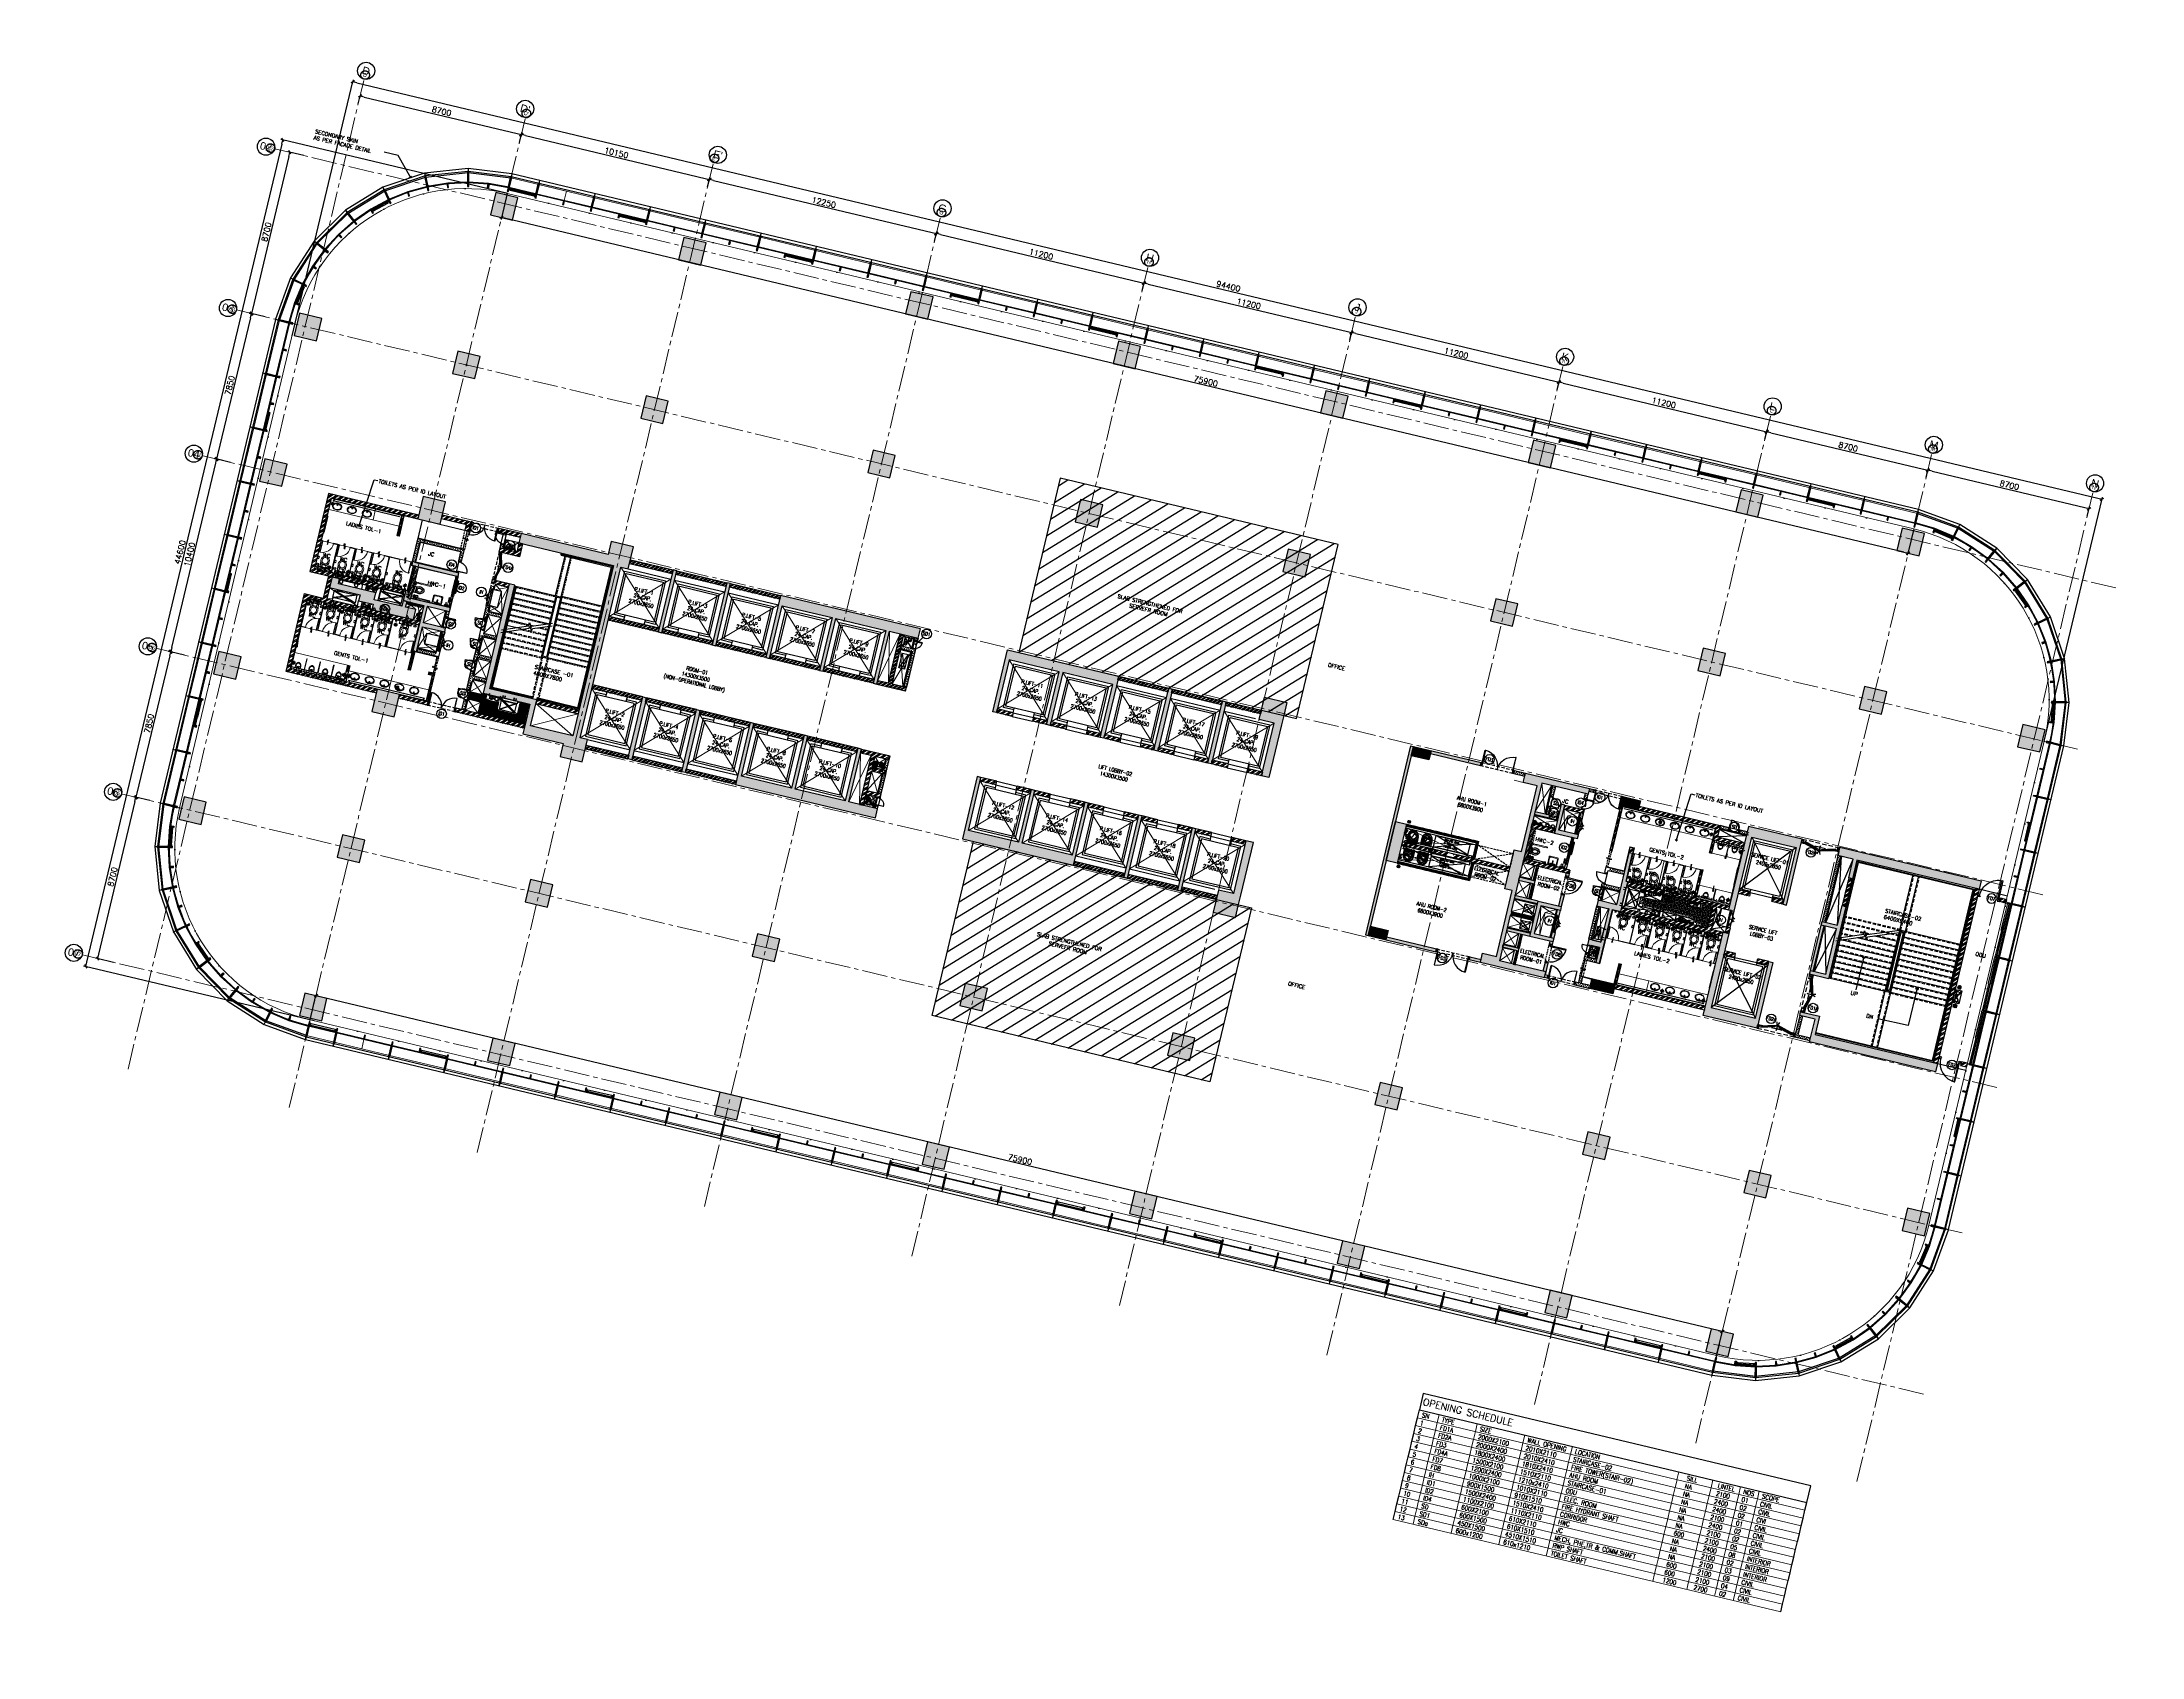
# Model space of a CAD drawing. Header units: millimetres. Extents: x 783817721 to 783927949, y 1443754877 to 1443839643.
import ezdxf
from ezdxf.enums import TextEntityAlignment as Align

# ---------------------------------------------------------------- set-up
doc = ezdxf.new("R2010")
doc.units = ezdxf.units.MM
doc.header["$LTSCALE"] = 700
doc.header["$PDMODE"] = 32
doc.header["$PDSIZE"] = 0.35
for name, pattern in [('( Hidden )', [0.375, 0.25, -0.125]), ('ACAD_ISO10W100', [18, 12, -3, 0, -3]), ('CENTER2', [28.575, 19.05, -3.175, 3.175, -3.175]), ('DASHED2', [0.375, 0.25, -0.125]), ('DOT2', [3.175, 0, -3.175]), ('HIDDEN', [9.525, 6.35, -3.175]), ('HIDDEN2', [0.1875, 0.125, -0.0625]), ('x-1-002 base$0$B0703', [4.6875, 3.125, -1.5625])]:
    doc.linetypes.add(name, pattern=pattern)
doc.layers.get('0').update_dxf_attribs({"linetype": 'CONTINUOUS'})
doc.layers.get('Defpoints').update_dxf_attribs({"linetype": 'CONTINUOUS'})
for name, color, linetype, lineweight in [('2-004-Parking Entrance-section base$0$00ANNO-d', 9, 'CONTINUOUS', 5), ('A-CUTOUT BELOW', 8, 'HIDDEN', 5), ('A-GRID', 31, 'CENTER2', 5), ('A-INT-FIXTURE', 250, 'CONTINUOUS', 9), ('A-PLUM-ELEM', 24, 'CONTINUOUS', 13), ('A-SLAB', 5, 'CONTINUOUS', 9), ('PL-FIX', 53, 'CONTINUOUS', 25), ('PL-LCS-WP', 93, 'HIDDEN', 35), ('PL-RWP', 220, 'CONTINUOUS', 0), ('PL-SP', 190, 'CONTINUOUS', 25), ('PL-WP', 93, 'HIDDEN', 25), ('x-1-002 base$0$08ALUM', 1, 'CONTINUOUS', 9), ('x-1-002 base$0$08ALUM-a', 8, 'CONTINUOUS', 9), ('x-1-002 base$0$28STRU-z', 8, 'x-1-002 base$0$B0703', 9), ('x-1-002 base$0$31EXFR', 7, 'CONTINUOUS', 25), ('x-1-002 base$0$31EXFR-a', 6, 'CONTINUOUS', 13), ('x-1-002 base$0$41EXFI-a', 6, 'CONTINUOUS', 13)]:
    doc.layers.add(name, color=color, linetype=linetype, lineweight=lineweight)
for name, color, linetype in [('A-BEAM', 8, 'HIDDEN2'), ('A-COL', 31, 'CONTINUOUS'), ('A-COL-HAT', 250, 'CONTINUOUS'), ('A-CONSTURCTION LINE HUB-04', 7, 'DASHED2'), ('A-CUTO-ABOVE', 8, 'HIDDEN'), ('A-DIM-GRID', 3, 'CONTINUOUS'), ('A-DIM-XXX', 3, 'CONTINUOUS'), ('A-DOOR', 1, 'CONTINUOUS'), ('A-FLOR SUNK', 250, 'CONTINUOUS'), ('A-GLAZING', 1, 'CONTINUOUS'), ('A-GN', 2, 'CONTINUOUS'), ('A-HATC-SECTN', 9, 'CONTINUOUS'), ('A-HATCH', 8, 'CONTINUOUS'), ('A-LIFT', 2, 'CONTINUOUS'), ('A-LINTEL', 8, 'HIDDEN2'), ('A-LINTEL ABOVE', 2, 'HIDDEN2'), ('A-LOW WALL HT', 2, 'CONTINUOUS'), ('A-RAIL', 8, 'CONTINUOUS'), ('A-SERVICE', 254, 'HIDDEN'), ('A-SILL', 2, 'CONTINUOUS'), ('A-SILL-XXX', 2, 'CONTINUOUS'), ('A-STAR-TREAD', 2, 'CONTINUOUS'), ('A-sunk', 250, 'CONTINUOUS'), ('A-TAG-DOOR', 2, 'CONTINUOUS'), ('A-TAG-RMNAME', 6, 'CONTINUOUS'), ('A-TAG1', 2, 'CONTINUOUS'), ('A-TILE DROP', 8, 'CONTINUOUS'), ('A-Title', 2, 'CONTINUOUS'), ('A-UNS profile', 1, 'CONTINUOUS'), ('A-WALL', 7, 'CONTINUOUS'), ('A-WALL 100', 5, 'CONTINUOUS'), ('A-WALL 150', 6, 'CONTINUOUS'), ('A-Wall cutout', 6, 'HIDDEN2'), ('A-Wall Cutout marking', 6, 'HIDDEN'), ('A-WALL-XXX', 7, 'CONTINUOUS'), ('LCS-PHE-COMMENTS', 1, 'CONTINUOUS'), ('N-DOOR', 10, 'CONTINUOUS'), ('N-FIT', 9, 'CONTINUOUS'), ('PL-CLAMP', 31, 'CONTINUOUS'), ('x-1-002 base$0$00DM50', 9, 'CONTINUOUS'), ('x-1-002 base$0$31 EXFR', 7, 'CONTINUOUS')]:
    doc.layers.add(name, color=color, linetype=linetype)
doc.layers.add('x-1-002 base$0$31EXFR-hlp', color=32, linetype='CONTINUOUS', plot=False)
doc.layers.add('x-1-002 base$0$41EXFI-hlp', color=32, linetype='CONTINUOUS', lineweight=18, plot=False)
doc.layers.add('x-1-003 base$0$43FLFI-$', color=32, linetype='CONTINUOUS', lineweight=18, plot=False)
doc.layers.get('A-Wall cutout').off()
doc.styles.add('Arial', font='arial.ttf')
doc.styles.add('ROMANS', font='romans.shx')
doc.dimstyles.new('A-DIM-100', dxfattribs={"dimscale": 100, "dimtxt": 2, "dimasz": 1.5, "dimexe": 0, "dimexo": 0, "dimgap": 0.5, "dimtad": 1, "dimdec": 0, "dimzin": 0, "dimdsep": 46, "dimtxsty": 'ROMANS', "dimblk": 'AR-DIM-ARROW', "dimcen": 0.09, "dimclrd": 3, "dimclre": 8, "dimclrt": 6, "dimadec": 0, "dimazin": 0, "dimtfac": 1, "dimtdec": 0, "dimtofl": 0, "dimtmove": 0, "dimatfit": 3, "dimldrblk": 'AR-LED-ARROW', "dimfxl": 0.18, "dimtolj": 1, "dimtzin": 0, "dimlwd": -1, "dimarcsym": 0})
doc.dimstyles.new('A-DIM-GRID-100', dxfattribs={"dimscale": 100, "dimtxt": 3, "dimasz": 2.25, "dimexe": 0.18, "dimexo": 0, "dimgap": 0.75, "dimtad": 1, "dimdec": 0, "dimzin": 0, "dimdsep": 46, "dimtxsty": 'ROMANS', "dimblk": 'AR-DIM-ARROW', "dimcen": 2, "dimclrd": 256, "dimclre": 8, "dimclrt": 7, "dimaunit": 1, "dimadec": 0, "dimazin": 0, "dimtfac": 1, "dimtdec": 0, "dimtix": 1, "dimtofl": 0, "dimtmove": 2, "dimatfit": 3, "dimldrblk": 'AR-LED-ARROW', "dimfxl": 0.18, "dimtolj": 1, "dimtzin": 0, "dimlwd": -1, "dimlwe": -1, "dimarcsym": 0})
pattern_1 = [(346.582603, (783811518.044, 1443793817.24), (1.6208222, 6.7943477), [5.08, -1.905]), (76.582603, (783811518.044, 1443793817.24), (-6.7943477, 1.6208222), [5.08, -1.905])]
pattern_2 = [(31.58264, (783812088.39, 1443708293.1), (-99.77015, 162.28422), []), (31.58264, (783812175.74, 1443708272.26), (-99.77015, 162.28422), [])]
pattern_3 = [(346.5826, (783888814.277, 1443798714.85), (76.501544, 47.03205), [31.75, -95.25]), (76.5826, (783888826.035, 1443798695.726), (-47.03205, 76.501544), [31.75, -95.25])]
pattern_4 = [(45, (0, 0), (-26.5165043, 26.5165043), [])]
pattern_5 = [(31.58264, (783812088.4, 1443708293.1), (-199.5403, 324.5684), []), (31.58264, (783812175.74, 1443708272.26), (-199.5403, 324.5684), []), (31.58264, (783812263.1, 1443708251.42), (-199.5403, 324.5684), []), (31.58264, (783812350.44, 1443708230.6), (-199.5403, 324.5684), [])]
pattern_6 = [(31.58264, (783689694.3, 1443468547.2), (-332.5672, 540.9474), [])]
pattern_7 = [(31.58264, (783833182.66, 1443833780.9), (-74.8276, 121.71316), []), (31.58264, (783833248.17, 1443833765.27), (-74.8276, 121.71316), [])]
pattern_8 = [(31.58264, (783833182.66, 1443833780.9), (-74.8276, 121.71316), []), (31.58264, (783833248.17, 1443833765.27), (-74.8276, 121.71316), [])]
pattern_9 = [(31.5826, (783888814.28, 1443798714.85), (-149.655, 243.4264), []), (31.5826, (783888879.8, 1443798699.22), (-149.655, 243.4264), []), (31.5826, (783888945.3, 1443798683.6), (-149.655, 243.4264), []), (31.5826, (783889010.82, 1443798667.97), (-149.655, 243.4264), [])]
pattern_10 = [(346.58264, (783820671.95, 1443800474.845), (45.61811, 54.399454), [0, -63.5])]
pattern_11 = [(31.58264, (783862692.6, 1443770388.39), (-74.8276, 121.71316), []), (31.58264, (783862758.11, 1443770372.76), (-74.8276, 121.71316), [])]
pattern_12 = [(31.58264, (783865513.01, 1443769715.57), (-74.8276, 121.71316), []), (31.58264, (783865578.52, 1443769699.94), (-74.8276, 121.71316), [])]
pattern_13 = [(31.58264, (783868333.85, 1443769042.65), (-74.8276, 121.71316), []), (31.58264, (783868399.37, 1443769027.02), (-74.8276, 121.71316), [])]
pattern_14 = [(31.58264, (783871155.14, 1443768369.62), (-74.8276, 121.71316), []), (31.58264, (783871220.65, 1443768353.99), (-74.8276, 121.71316), [])]
pattern_15 = [(31.58264, (783873975.98, 1443767696.7), (-74.8276, 121.71316), []), (31.58264, (783874041.5, 1443767681.07), (-74.8276, 121.71316), [])]

# ---------------------------------------------------------------- blocks, each defined once
blk = doc.blocks.new('DOOR TABLE')
for p, q in [((0, 0), (0, 349)), ((17279, 0), (17279, 349))]:
    blk.add_line(p, q)
at = {"lineweight": 0}
for p, q in [((0, 0), (17279, 0)), ((884, 349), (884, 0)), ((2581, 349), (2581, 0)), ((4702, 349), (4702, 0)), ((6823, 349), (6823, 0)), ((11573, 349), (11573, 0)), ((13090, 349), (13090, 0)), ((14329, 349), (14329, 0)), ((15159, 349), (15159, 0))]:
    blk.add_line(p, q, dxfattribs=at)
at = {"color": 6, "style": 'ROMANS', "width": 0.8}
for tag, p in [('SN', (164, 69)), ('DOORTYPE', (1052, 69)), ('SHUTTERSIZE', (2749, 69)), ('WALLOPENING', (4870, 69)), ('LOCATION', (6991, 69)), ('SILL', (11974, 68)), ('LINTEL', (13361, 68)), ('NOS', (14497, 69)), ('SCOPE', (15327, 69))]:
    blk.add_attdef(tag, p, '', height=200, dxfattribs=at)
blk = doc.blocks.new('WB 3')
for points in [[(-250, -159, 0.1293685), (-232, -226, 0.1063826), (-177, -289, 0.0846108), (-99, -328, 0.0737849), (0, -342, 0.0737849), (99, -328, 0.0846108), (177, -289, 0.1063826), (232, -226, 0.1293685), (250, -159, 0.1293685), (232, -92, 0.1063826), (177, -30, 0.0846108), (99, 9, 0.0737849), (0, 24, 0.0737849), (-99, 9, 0.0846108), (-177, -30, 0.1063826), (-232, -92, 0.1293685)], [(-215, -171, 0.1293685), (-202, -221, 0.1063826), (-156, -272, 0.0846108), (-89, -306, 0.0737849), (0, -319, 0.0737849), (89, -306, 0.0846108), (156, -272, 0.1063826), (202, -221, 0.1293685), (215, -171, 0.1293685), (202, -121, 0.1063826), (156, -69, 0.0846108), (89, -36, 0.0737849), (0, -23, 0.0737849), (-89, -36, 0.0846108), (-156, -69, 0.1063826), (-202, -121, 0.1293685)]]:
    blk.add_lwpolyline(points, format="xyb", close=True)
for centre, radius in [((-47, 0), 12.8), ((0, 0), 17.4), ((47, 0), 12.8), ((0, -67), 29.1), ((0, -67), 20.9)]:
    blk.add_circle(centre, radius)
blk = doc.blocks.new('URINAL 3')
for p, q in [((1, 128), (0, 126)), ((0, 126), (0, 123)), ((0, 123), (0, 118)), ((0, 118), (0, 107)), ((0, 107), (0, 86)), ((0, 86), (0, 68)), ((0, 68), (0, 48)), ((0, 48), (0, 25)), ((0, 25), (0, -24)), ((0, 1), (0, 0)), ((0, 0), (0, 0)), ((2, 129), (1, 129)), ((1, 129), (1, 129)), ((1, 129), (1, 129)), ((1, 129), (1, 128)), ((3, 130), (2, 129)), ((2, 129), (2, 129)), ((2, 129), (2, 129)), ((4, 130), (3, 130)), ((3, 130), (3, 130)), ((5, 130), (4, 130)), ((4, 130), (4, 130)), ((4, 130), (4, 130)), ((6, 131), (5, 131)), ((5, 131), (5, 130)), ((7, 131), (6, 131)), ((6, 131), (6, 131)), ((8, 131), (7, 131)), ((7, 131), (7, 131)), ((9, 132), (8, 131)), ((8, 131), (8, 131)), ((10, 132), (9, 132)), ((9, 132), (9, 132)), ((11, 132), (10, 132)), ((10, 132), (10, 132)), ((12, 132), (11, 132)), ((11, 132), (11, 132)), ((13, 132), (12, 132)), ((12, 132), (12, 132)), ((14, 133), (13, 132)), ((15, 133), (14, 133)), ((14, 133), (14, 133)), ((16, 133), (15, 133)), ((15, 133), (15, 133)), ((17, 133), (16, 133)), ((18, 133), (17, 133)), ((17, 133), (17, 133)), ((19, 133), (18, 133)), ((20, 134), (19, 134)), ((21, 134), (20, 134)), ((22, 134), (21, 134)), ((21, 134), (21, 134)), ((23, 134), (22, 134)), ((24, 134), (23, 134)), ((25, 134), (24, 134)), ((24, 134), (24, 134)), ((26, 134), (25, 134)), ((27, 135), (26, 134)), ((28, 135), (27, 135)), ((29, 135), (28, 135)), ((30, 135), (29, 135)), ((31, 135), (30, 135)), ((30, 135), (30, 135)), ((32, 135), (31, 135)), ((33, 135), (32, 135)), ((34, 136), (33, 135)), ((35, 135), (34, 135)), ((36, 135), (35, 135)), ((37, 136), (36, 135)), ((38, 136), (37, 136)), ((39, 136), (38, 136)), ((40, 136), (39, 136)), ((41, 136), (40, 136)), ((42, 136), (41, 136)), ((43, 136), (42, 136)), ((45, 136), (43, 136)), ((46, 137), (45, 136)), ((47, 137), (46, 137)), ((48, 137), (47, 137)), ((49, 137), (48, 137)), ((50, 137), (49, 137)), ((51, 137), (50, 137)), ((52, 137), (51, 137)), ((54, 137), (52, 137)), ((55, 138), (54, 137)), ((56, 138), (55, 138)), ((57, 138), (56, 138)), ((58, 138), (57, 138)), ((60, 138), (58, 138)), ((61, 138), (60, 138)), ((62, 138), (61, 138)), ((63, 139), (62, 138)), ((65, 139), (63, 139)), ((66, 139), (65, 139)), ((67, 139), (66, 139)), ((68, 139), (67, 139)), ((70, 139), (68, 139)), ((71, 139), (70, 139)), ((72, 139), (71, 139)), ((71, -27), (71, 28)), ((73, 139), (72, 139)), ((75, 140), (73, 139)), ((76, 140), (75, 140)), ((77, 140), (76, 140)), ((78, 140), (77, 140)), ((80, 140), (78, 140)), ((81, 140), (80, 140)), ((82, 140), (81, 140)), ((83, 140), (82, 140)), ((85, 140), (83, 140)), ((86, 140), (85, 140)), ((87, 140), (86, 140)), ((88, 140), (87, 140)), ((90, 141), (88, 140)), ((91, 141), (90, 141)), ((92, 141), (91, 141)), ((93, 141), (92, 141)), ((95, 141), (93, 141)), ((96, 141), (95, 141)), ((97, 141), (96, 141)), ((98, 141), (97, 141)), ((100, 141), (98, 141)), ((101, 141), (100, 141)), ((102, 141), (101, 141)), ((103, 141), (102, 141)), ((105, 141), (103, 141)), ((106, 141), (105, 141)), ((107, 141), (106, 141)), ((108, 141), (107, 141)), ((109, 141), (108, 141)), ((110, 141), (109, 141)), ((112, 141), (110, 141)), ((113, 141), (112, 141)), ((114, 141), (113, 141)), ((115, 141), (114, 141)), ((116, 141), (115, 141)), ((117, 141), (116, 141)), ((118, 141), (117, 141)), ((120, 141), (118, 141)), ((121, 141), (120, 141)), ((122, 140), (121, 141)), ((123, 140), (122, 140)), ((124, 140), (123, 140)), ((125, 140), (124, 140)), ((126, 140), (125, 140)), ((127, 140), (126, 140)), ((128, 140), (127, 140)), ((129, 140), (128, 140)), ((131, 140), (129, 140)), ((132, 140), (131, 140)), ((133, 139), (132, 140)), ((134, 139), (133, 139)), ((135, 139), (134, 139)), ((136, 139), (135, 139)), ((137, 139), (136, 139)), ((138, 139), (137, 139)), ((139, 139), (138, 139)), ((140, 138), (139, 139)), ((141, 138), (140, 138)), ((142, 138), (141, 138)), ((143, 138), (142, 138)), ((144, 138), (143, 138)), ((145, 138), (144, 138)), ((146, 137), (145, 138)), ((147, 137), (146, 137)), ((148, 137), (147, 137)), ((149, 137), (148, 137)), ((150, 137), (149, 137)), ((151, 136), (150, 137)), ((152, 136), (151, 136)), ((153, 136), (152, 136)), ((154, 136), (153, 136)), ((155, 135), (154, 136)), ((156, 135), (155, 135)), ((157, 135), (156, 135)), ((158, 135), (157, 135)), ((159, 134), (158, 135)), ((160, 134), (159, 134)), ((161, 134), (160, 134)), ((162, 134), (161, 134)), ((163, 133), (162, 134)), ((164, 133), (163, 133)), ((165, 133), (164, 133)), ((166, 132), (165, 133)), ((167, 132), (166, 132)), ((168, 132), (167, 132)), ((169, 132), (168, 132)), ((170, 131), (169, 132)), ((171, 131), (170, 131)), ((172, 131), (171, 131)), ((173, 130), (172, 131)), ((174, 130), (173, 130)), ((175, 130), (174, 130)), ((176, 129), (175, 130)), ((177, 129), (176, 129)), ((178, 129), (177, 129)), ((179, 128), (178, 129)), ((180, 128), (179, 128)), ((181, 127), (180, 128)), ((182, 127), (181, 127)), ((183, 127), (182, 127)), ((184, 126), (183, 127)), ((185, 126), (184, 126)), ((186, 126), (185, 126)), ((187, 125), (186, 126)), ((188, 125), (187, 125)), ((189, 124), (188, 125)), ((190, 123), (189, 124)), ((189, 124), (189, 124)), ((191, 123), (190, 123)), ((192, 123), (191, 123)), ((193, 122), (192, 123)), ((194, 122), (193, 122)), ((195, 121), (194, 122)), ((196, 121), (195, 121)), ((197, 120), (196, 121)), ((198, 120), (197, 120)), ((199, 120), (198, 120)), ((200, 119), (199, 120)), ((201, 119), (200, 119)), ((202, 118), (201, 119)), ((203, 118), (202, 118)), ((204, 117), (203, 118)), ((205, 117), (204, 117)), ((206, 116), (205, 117)), ((207, 116), (206, 116)), ((208, 115), (207, 116)), ((209, 115), (208, 115)), ((210, 114), (209, 115)), ((211, 114), (210, 114)), ((212, 113), (211, 114)), ((213, 112), (212, 113)), ((214, 112), (213, 112)), ((215, 111), (214, 112)), ((216, 110), (215, 111)), ((215, 111), (215, 111)), ((217, 110), (216, 110)), ((218, 109), (217, 110)), ((219, 109), (218, 109)), ((220, 108), (219, 109)), ((221, 107), (220, 108)), ((222, 107), (221, 107)), ((223, 106), (222, 107)), ((224, 106), (223, 106)), ((225, 105), (224, 106)), ((226, 104), (225, 105)), ((227, 104), (226, 104)), ((228, 103), (227, 104)), ((229, 103), (228, 103)), ((230, 102), (229, 103)), ((230, 101), (230, 102)), ((231, 101), (230, 101)), ((232, 100), (231, 101)), ((233, 99), (232, 100)), ((234, 99), (233, 99)), ((235, 98), (234, 99)), ((236, 97), (235, 98)), ((237, 97), (236, 97)), ((238, 96), (237, 97)), ((239, 95), (238, 96)), ((240, 95), (239, 95)), ((241, 94), (240, 95)), ((241, 93), (241, 94)), ((242, 93), (241, 93)), ((243, 92), (242, 93)), ((244, 91), (243, 92)), ((245, 91), (244, 91)), ((246, 90), (245, 91)), ((247, 89), (246, 90)), ((248, 88), (247, 89)), ((249, 88), (248, 88)), ((249, 87), (249, 88)), ((250, 86), (249, 87)), ((251, 86), (250, 86)), ((252, 85), (251, 86)), ((253, 84), (252, 85)), ((254, 83), (253, 84)), ((255, 83), (254, 83)), ((255, 82), (255, 83)), ((256, 81), (255, 82)), ((257, 80), (256, 81)), ((258, 80), (257, 80)), ((259, 79), (258, 80)), ((260, 78), (259, 79)), ((260, 77), (260, 78)), ((261, 77), (260, 77)), ((262, 76), (261, 77)), ((263, 75), (262, 76)), ((264, 74), (263, 75)), ((264, 73), (264, 74)), ((265, 73), (264, 73)), ((266, 72), (265, 73)), ((267, 71), (266, 72)), ((267, 70), (267, 71)), ((268, 70), (267, 70)), ((269, 69), (268, 70)), ((270, 68), (269, 69)), ((270, 67), (270, 68)), ((271, 66), (270, 67)), ((272, 66), (271, 66)), ((272, 65), (272, 66)), ((273, 64), (272, 65)), ((274, 63), (273, 64)), ((275, 62), (274, 63)), ((276, 61), (275, 62)), ((275, 62), (275, 62)), ((277, 60), (276, 61)), ((277, 59), (277, 60)), ((278, 58), (277, 59)), ((279, 57), (278, 58)), ((278, 58), (278, 58)), ((280, 56), (279, 57)), ((280, 55), (280, 56)), ((281, 54), (280, 55)), ((282, 53), (281, 54)), ((281, 54), (281, 54)), ((283, 52), (282, 53)), ((283, 51), (283, 52)), ((284, 50), (283, 51)), ((285, 49), (284, 50)), ((284, 50), (284, 50)), ((285, 48), (285, 49)), ((286, 47), (285, 48)), ((286, 46), (286, 47)), ((287, 46), (286, 46)), ((287, 45), (287, 46)), ((288, 44), (287, 45)), ((288, 43), (288, 44)), ((289, 42), (288, 43)), ((290, 41), (289, 42)), ((289, 42), (289, 42)), ((290, 40), (290, 41)), ((290, 39), (290, 40)), ((291, 38), (290, 39)), ((292, 37), (291, 38)), ((291, 38), (291, 38)), ((292, 36), (292, 37)), ((292, 35), (292, 36)), ((293, 34), (292, 35)), ((293, 33), (293, 34)), ((293, 34), (293, 34)), ((294, 32), (293, 33)), ((294, 31), (294, 32)), ((294, 30), (294, 31)), ((295, 30), (294, 30)), ((295, 29), (295, 30)), ((295, 28), (295, 29)), ((296, 27), (295, 28)), ((296, 26), (296, 27)), ((296, 25), (296, 26)), ((296, 26), (296, 26)), ((297, 24), (296, 25)), ((297, 23), (297, 24)), ((297, 22), (297, 23)), ((297, 21), (297, 22)), ((297, 22), (297, 22)), ((298, 20), (297, 21)), ((298, 19), (298, 20)), ((298, 18), (298, 19)), ((298, 17), (298, 18)), ((298, 18), (298, 18)), ((299, 16), (298, 17)), ((299, 15), (299, 16)), ((299, 14), (299, 15)), ((299, 13), (299, 14)), ((299, 14), (299, 14)), ((299, 12), (299, 13)), ((299, 11), (299, 12)), ((299, 10), (299, 11)), ((300, 10), (299, 10)), ((300, 9), (300, 10)), ((300, 8), (300, 9)), ((300, 7), (300, 8)), ((300, 6), (300, 7)), ((300, 5), (300, 6)), ((300, 6), (300, 6)), ((300, 4), (300, 5)), ((300, 3), (300, 4)), ((300, 2), (300, 3)), ((300, 1), (300, 2)), ((300, 2), (300, 2)), ((300, 0), (300, 1)), ((300, 0), (300, 0)), ((0, 0), (101, 0)), ((0, -24), (0, -47)), ((0, -47), (0, -67)), ((0, -67), (0, -85)), ((0, -85), (0, -99)), ((0, -99), (0, -110)), ((0, -110), (0, -117)), ((0, -117), (0, -122)), ((0, -122), (0, -125)), ((0, -125), (1, -127)), ((1, -127), (1, -128)), ((1, -128), (1, -128)), ((1, -128), (1, -128)), ((1, -128), (2, -128)), ((2, -128), (2, -128)), ((2, -128), (2, -129)), ((2, -129), (3, -129)), ((3, -129), (3, -129)), ((3, -129), (4, -129)), ((4, -129), (4, -129)), ((4, -129), (4, -129)), ((4, -129), (5, -130)), ((5, -130), (5, -130)), ((5, -130), (6, -130)), ((6, -130), (6, -130)), ((6, -130), (7, -130)), ((7, -130), (7, -130)), ((7, -130), (8, -130)), ((8, -130), (8, -131)), ((8, -131), (9, -131)), ((9, -131), (9, -131)), ((9, -131), (10, -131)), ((10, -131), (10, -131)), ((10, -131), (11, -131)), ((11, -131), (11, -131)), ((11, -131), (12, -131)), ((12, -131), (12, -132)), ((12, -132), (13, -132)), ((13, -132), (14, -132)), ((14, -132), (14, -132)), ((14, -132), (15, -132)), ((15, -132), (15, -132)), ((15, -132), (16, -132)), ((16, -132), (17, -132)), ((17, -132), (17, -132)), ((17, -132), (18, -133)), ((18, -133), (19, -133)), ((19, -133), (19, -133)), ((19, -133), (20, -133)), ((20, -133), (21, -133)), ((21, -133), (21, -133)), ((21, -133), (22, -133)), ((22, -133), (23, -133)), ((23, -133), (24, -133)), ((24, -133), (24, -133)), ((24, -133), (25, -134)), ((25, -134), (26, -134)), ((26, -134), (27, -134)), ((27, -134), (28, -134)), ((28, -134), (29, -134)), ((29, -134), (30, -134)), ((30, -134), (30, -134)), ((30, -134), (31, -134)), ((31, -134), (32, -135)), ((32, -135), (33, -135)), ((33, -135), (34, -135)), ((34, -135), (35, -135)), ((35, -135), (36, -135)), ((36, -135), (37, -136)), ((37, -136), (38, -136)), ((38, -136), (39, -136)), ((39, -136), (40, -136)), ((40, -136), (41, -136)), ((41, -136), (42, -136)), ((42, -136), (43, -136)), ((43, -136), (45, -136)), ((45, -136), (46, -137)), ((46, -137), (47, -137)), ((47, -137), (48, -137)), ((48, -137), (49, -137)), ((49, -137), (50, -137)), ((50, -137), (51, -137)), ((51, -137), (52, -137)), ((52, -137), (54, -138)), ((54, -138), (55, -138)), ((55, -138), (56, -138)), ((56, -138), (57, -138)), ((57, -138), (58, -138)), ((58, -138), (60, -138)), ((60, -138), (61, -138)), ((61, -138), (62, -138)), ((62, -138), (63, -139)), ((63, -139), (65, -139)), ((65, -139), (66, -139)), ((66, -139), (67, -139)), ((67, -139), (68, -139)), ((68, -139), (70, -139)), ((70, -139), (71, -139)), ((71, -139), (72, -139)), ((72, -139), (73, -139)), ((73, -139), (75, -140)), ((75, -140), (76, -140)), ((76, -140), (77, -140)), ((77, -140), (78, -140)), ((78, -140), (80, -140)), ((80, -140), (81, -140)), ((81, -140), (82, -140)), ((82, -140), (83, -140)), ((83, -140), (85, -140)), ((85, -140), (86, -140)), ((86, -140), (87, -140)), ((87, -140), (88, -140)), ((88, -140), (90, -141)), ((90, -141), (91, -141)), ((91, -141), (92, -141)), ((92, -141), (93, -141)), ((93, -141), (95, -141)), ((95, -141), (96, -141)), ((96, -141), (97, -141)), ((97, -141), (98, -141)), ((98, -141), (100, -141)), ((100, -141), (101, -141)), ((101, -141), (102, -141)), ((102, -141), (103, -141)), ((103, -141), (105, -141)), ((105, -141), (106, -141)), ((106, -141), (107, -141)), ((107, -141), (108, -141)), ((108, -141), (109, -141)), ((109, -141), (110, -141)), ((110, -141), (112, -141)), ((112, -141), (113, -141)), ((113, -141), (114, -141)), ((114, -141), (115, -141)), ((115, -141), (116, -141)), ((116, -141), (117, -141)), ((117, -141), (118, -141)), ((118, -141), (120, -141)), ((120, -141), (121, -141)), ((121, -141), (122, -140)), ((122, -140), (123, -140)), ((123, -140), (124, -140)), ((124, -140), (125, -140)), ((125, -140), (126, -140)), ((126, -140), (127, -140)), ((127, -140), (128, -140)), ((128, -140), (129, -140)), ((129, -140), (131, -140)), ((131, -140), (132, -140)), ((132, -140), (133, -139)), ((133, -139), (134, -139)), ((134, -139), (135, -139)), ((135, -139), (136, -139)), ((136, -139), (137, -139)), ((137, -139), (138, -139)), ((138, -139), (139, -139)), ((139, -139), (140, -138)), ((140, -138), (141, -138)), ((141, -138), (142, -138)), ((142, -138), (143, -138)), ((143, -138), (144, -138)), ((144, -138), (145, -138)), ((145, -138), (146, -137)), ((146, -137), (147, -137)), ((147, -137), (148, -137)), ((148, -137), (149, -137)), ((149, -137), (150, -137)), ((150, -137), (151, -136)), ((151, -136), (152, -136)), ((152, -136), (153, -136)), ((153, -136), (154, -136)), ((154, -136), (155, -135)), ((155, -135), (156, -135)), ((156, -135), (157, -135)), ((157, -135), (158, -135)), ((158, -135), (159, -134)), ((159, -134), (160, -134)), ((160, -134), (161, -134)), ((161, -134), (162, -134)), ((162, -134), (163, -133)), ((163, -133), (164, -133)), ((164, -133), (165, -133)), ((165, -133), (166, -132)), ((166, -132), (167, -132)), ((167, -132), (168, -132)), ((168, -132), (169, -132)), ((169, -132), (170, -131)), ((170, -131), (171, -131)), ((171, -131), (172, -131)), ((172, -131), (173, -130)), ((173, -130), (174, -130)), ((174, -130), (175, -130)), ((175, -130), (176, -129)), ((176, -129), (177, -129)), ((177, -129), (178, -129)), ((178, -129), (179, -128)), ((179, -128), (180, -128)), ((180, -128), (181, -127)), ((181, -127), (182, -127)), ((182, -127), (183, -127)), ((183, -127), (184, -126)), ((184, -126), (185, -126)), ((185, -126), (186, -126)), ((186, -126), (187, -125)), ((187, -125), (188, -125)), ((188, -125), (189, -124)), ((189, -124), (190, -123)), ((189, -124), (189, -124)), ((190, -123), (191, -123)), ((191, -123), (192, -123)), ((192, -123), (193, -122)), ((193, -122), (194, -122)), ((194, -122), (195, -121)), ((195, -121), (196, -121)), ((196, -121), (197, -120)), ((197, -120), (198, -120)), ((198, -120), (199, -120)), ((199, -120), (200, -119)), ((200, -119), (201, -119)), ((201, -119), (202, -118)), ((202, -118), (203, -118)), ((203, -118), (204, -117)), ((204, -117), (205, -117)), ((205, -117), (206, -116)), ((206, -116), (207, -116)), ((207, -116), (208, -115)), ((208, -115), (209, -115)), ((209, -115), (210, -114)), ((210, -114), (211, -114)), ((211, -114), (212, -113)), ((212, -113), (213, -112)), ((213, -112), (214, -112)), ((214, -112), (215, -111)), ((215, -111), (216, -110)), ((215, -111), (215, -111)), ((216, -110), (217, -110)), ((217, -110), (218, -109)), ((218, -109), (219, -109)), ((219, -109), (220, -108)), ((220, -108), (221, -107)), ((221, -107), (222, -107)), ((222, -107), (223, -106)), ((223, -106), (224, -106)), ((224, -106), (225, -105)), ((225, -105), (226, -104)), ((226, -104), (227, -104)), ((227, -104), (228, -103)), ((228, -103), (229, -103)), ((229, -103), (230, -102)), ((230, -102), (230, -101)), ((230, -101), (231, -101)), ((231, -101), (232, -100)), ((232, -100), (233, -99)), ((233, -99), (234, -99)), ((234, -99), (235, -98)), ((235, -98), (236, -97)), ((236, -97), (237, -97)), ((237, -97), (238, -96)), ((238, -96), (239, -95)), ((239, -95), (240, -95)), ((240, -95), (241, -94)), ((241, -94), (241, -93)), ((241, -93), (242, -93)), ((242, -93), (243, -92)), ((243, -92), (244, -91)), ((244, -91), (245, -91)), ((245, -91), (246, -90)), ((246, -90), (247, -89)), ((247, -89), (248, -88)), ((248, -88), (249, -88)), ((249, -87), (250, -86)), ((249, -88), (249, -87)), ((250, -86), (251, -86)), ((251, -86), (252, -85)), ((252, -85), (253, -84)), ((253, -84), (254, -83)), ((254, -83), (255, -83)), ((255, -82), (256, -81)), ((255, -83), (255, -82)), ((256, -81), (257, -80)), ((257, -80), (258, -80)), ((258, -80), (259, -79)), ((259, -79), (260, -78)), ((260, -78), (260, -77)), ((260, -77), (261, -77)), ((261, -77), (262, -76)), ((262, -76), (263, -75)), ((263, -75), (264, -74)), ((264, -74), (264, -73)), ((264, -73), (265, -73)), ((265, -73), (266, -72)), ((266, -72), (267, -71)), ((267, -71), (267, -70)), ((267, -70), (268, -70)), ((268, -70), (269, -69)), ((269, -69), (270, -68)), ((270, -67), (271, -66)), ((270, -68), (270, -67)), ((271, -66), (272, -66)), ((272, -65), (273, -64)), ((272, -66), (272, -65)), ((273, -64), (274, -63)), ((274, -63), (275, -62)), ((275, -62), (276, -61)), ((275, -62), (275, -62)), ((276, -61), (277, -60)), ((277, -59), (278, -58)), ((277, -60), (277, -59)), ((278, -58), (279, -57)), ((278, -58), (278, -58)), ((279, -57), (280, -56)), ((280, -55), (281, -54)), ((280, -56), (280, -55)), ((281, -54), (282, -53)), ((281, -54), (281, -54)), ((282, -53), (283, -52)), ((283, -51), (284, -50)), ((283, -52), (283, -51)), ((284, -50), (285, -49)), ((284, -50), (284, -50)), ((285, -48), (286, -47)), ((285, -49), (285, -48)), ((286, -47), (286, -46)), ((286, -46), (287, -46)), ((287, -45), (288, -44)), ((287, -46), (287, -45)), ((288, -43), (289, -42)), ((288, -44), (288, -43)), ((289, -42), (290, -41)), ((289, -42), (289, -42)), ((290, -39), (291, -38)), ((290, -40), (290, -39)), ((290, -41), (290, -40)), ((291, -38), (292, -37)), ((291, -38), (291, -38)), ((292, -35), (293, -34)), ((292, -36), (292, -35)), ((292, -37), (292, -36)), ((293, -33), (294, -32)), ((293, -34), (293, -33)), ((293, -34), (293, -34)), ((294, -31), (294, -30)), ((294, -30), (295, -30)), ((294, -32), (294, -31)), ((295, -28), (296, -27)), ((295, -29), (295, -28)), ((295, -30), (295, -29)), ((296, -25), (297, -24)), ((296, -26), (296, -25)), ((296, -27), (296, -26)), ((296, -26), (296, -26)), ((297, -21), (298, -20)), ((297, -22), (297, -21)), ((297, -23), (297, -22)), ((297, -22), (297, -22)), ((297, -24), (297, -23)), ((298, -17), (299, -16)), ((298, -18), (298, -17)), ((298, -19), (298, -18)), ((298, -18), (298, -18)), ((298, -20), (298, -19)), ((299, -11), (299, -10)), ((299, -10), (300, -10)), ((299, -12), (299, -11)), ((299, -13), (299, -12)), ((299, -14), (299, -13)), ((299, -15), (299, -14)), ((299, -14), (299, -14)), ((299, -16), (299, -15)), ((300, -1), (300, 0)), ((300, 0), (300, 0)), ((300, -2), (300, -1)), ((300, -3), (300, -2)), ((300, -2), (300, -2)), ((300, -4), (300, -3)), ((300, -5), (300, -4)), ((300, -6), (300, -5)), ((300, -7), (300, -6)), ((300, -6), (300, -6)), ((300, -8), (300, -7)), ((300, -9), (300, -8)), ((300, -10), (300, -9))]:
    blk.add_line(p, q)
blk.add_circle((71, 0), 18.1)
for centre, radius, start, end in [((121, 1), 79.1, 149.04542, 180), ((121, 1), 79.1, 180, 180.59673), ((161, -23), 126, 124.62922, 149.04542), ((119, 94), 32.5, 160.73256, 203.95538), ((153, -122), 235, 90, 105.96364), ((153, 86), 27.3, 41.90691, 89.03355), ((150, -3), 110, 67.50926, 78.03869), ((150, -2), 109, 45.09612, 67.50926), ((151, -2), 108, 22.51077, 45.09612), ((152, -1), 107, 0.58359, 22.51077), ((121, -1), 79.1, 179.40327, 180), ((121, -1), 79.1, 180, 210.95458), ((161, 23), 126, 210.95458, 235.37078), ((119, -94), 32.5, 156.04462, 199.26744), ((153, 122), 235, 254.03636, 270), ((153, -86), 27.3, 270.96645, 318.09309), ((150, 3), 110, 281.96131, 292.49074), ((150, 2), 109, 292.49074, 314.90388), ((151, 2), 108, 314.90388, 337.48923), ((152, 1), 107, 337.48923, 359.41641)]:
    blk.add_arc(centre, radius, start, end)
blk = doc.blocks.new('TILE DROPE')
at = {"layer": 'A-TILE DROP'}
h = blk.add_hatch(dxfattribs=at)
h.set_pattern_fill('ANSI31', color=256, scale=300)
h.set_pattern_definition(pattern_4)
h.paths.add_polyline_path([(5831275, 4325034), (5831199, 4325034), (5831199, 4325286), (5831275, 4325286)])
h = blk.add_hatch(dxfattribs=at)
h.set_pattern_fill('ANSI31', color=256, scale=300)
h.set_pattern_definition(pattern_4)
h.paths.add_polyline_path([(5831275, 4325034), (5831351, 4325034), (5831351, 4324782), (5831275, 4324782)])
blk.add_line((5831275, 4325286), (5831275, 4324782), dxfattribs=at)
blk = doc.blocks.new('FLR TRAP 5')
for p, q in [((112, 0), (-113, 0)), ((-63, 62), (62, 62)), ((-63, -63), (-63, 62)), ((1, 58), (-58, -1)), ((-58, 1), (1, -58)), ((41, 41), (-41, -41)), ((-41, 41), (41, -41)), ((-1, 58), (58, -1)), ((58, 1), (-1, -58)), ((0, 112), (0, -113)), ((62, 62), (62, -63)), ((62, -63), (-63, -63))]:
    blk.add_line(p, q)
for radius in [62.6, 57.6]:
    blk.add_circle((0, 0), radius)
blk = doc.blocks.new('B8-AR-2000$0$HEALTH FAU P 1')
for p, q in [((0, 0), (0, 28)), ((13, 0), (13, 28)), ((22, 14), (15, 11)), ((15, 7), (15, 11)), ((22, 4), (15, 7)), ((22, 4), (22, 14))]:
    blk.add_line(p, q)
at = {"extrusion": (0, 0, -1)}
for centre, major_axis, start_param, end_param in [((6, 50), (15.9, 15.9), 3.9269908, 10.2101761), ((20, 43), (-26, 26), 6.2706627, 10.1590651), ((20, 43), (-21.6, 21.6), 0.4695715, 3.8652205)]:
    blk.add_ellipse(centre, major_axis=major_axis, ratio=1, start_param=start_param, end_param=end_param, dxfattribs=at)
blk = doc.blocks.new('TPH 1 P')
for p, q in [((54, 0), (-54, 0)), ((-69, -10), (-69, -68)), ((-69, -54), (-59, -54)), ((-68, -50), (-60, -50)), ((-66, -70), (-54, -70)), ((-54, 0), (-59, 0)), ((-59, -70), (-59, -52)), ((-54, -59), (-59, -59)), ((-54, -64), (-59, -64)), ((-54, -83), (-54, -19)), ((49, -83), (-54, -83)), ((-53, -18), (48, -18)), ((49, -83), (49, -19)), ((49, -59), (54, -59)), ((49, -64), (54, -64)), ((49, -70), (61, -70)), ((54, -70), (54, -52)), ((54, -54), (64, -54)), ((55, -50), (63, -50)), ((64, -68), (64, -10)), ((64, -68), (64, -52))]:
    blk.add_line(p, q)
for centre, radius, start, end in [((54, -10), 9.83, 0.00025, 90.00025), ((-59, -10), 9.83, 90.00025, 180.00025), ((-68, -52), 1.23, 90.00025, 180.00025), ((-66, -68), 2.46, 180.00025, 270.00025), ((-60, -52), 1.23, 0.00025, 90.00025), ((-53, -19), 1.23, 90.00025, 180.00025), ((48, -19), 1.23, 0.00025, 90.00025), ((55, -52), 1.23, 90.00025, 180.00025), ((61, -68), 2.46, 270.00025, 0.00025), ((63, -52), 1.23, 0.00025, 90.00025)]:
    blk.add_arc(centre, radius, start, end)
blk = doc.blocks.new('bia')
at = {"layer": 'N-FIT'}
for radius in [60.1, 50.1]:
    blk.add_circle((-13644341, -3898555, 0), radius, dxfattribs=at)
blk = doc.blocks.new('EWC 2')
for p, q in [((-200, 132), (-200, 92)), ((0, 132), (-200, 132)), ((0, 92), (-200, 92)), ((0, 175), (0, -175)), ((147, 95), (112, 95)), ((112, 95), (112, 75)), ((150, 75), (112, 75)), ((120, 100), (146, 100)), ((125, 75), (125, -75)), ((141, 75), (141, -75)), ((150, 75), (150, -75)), ((0, -93), (-200, -93)), ((-200, -93), (-200, -133)), ((0, -133), (-200, -133)), ((150, -75), (112, -75)), ((112, -75), (112, -95)), ((147, -95), (112, -95)), ((120, -100), (146, -100))]:
    blk.add_line(p, q)
for centre, major_axis, ratio, start_param, end_param in [((247, -710), (919, -4), 1, 1.6407742, 1.8472896), ((43, 112), (14.1, 14.1), 1, -0.7853947, 5.4977906), ((133, 108), (10.6, 10.6), 1, -1.3119433, 2.8827465), ((350, 0), (224, 0), 1, 1.5699509, 2.7029709), ((202, 57), (106, -106), 1, 2.0335511, 2.4559285), ((350, 0), (113, -108), 1, 2.3311943, 5.4720042), ((349, -44), (267, -1), 1, 0.5196769, 1.5667889), ((349, -44), (200, 1), 1, 0.5242974, 1.5590385), ((419, 10), (-36, 114), 0.9430541, 4.3428076, 4.8351747), ((419, 10), (-61, 180), 0.9466445, 4.3511863, 4.8323747), ((419, -10), (61, 180), 0.9466479, 4.5924028, 5.0735709), ((247, 710), (650, 650), 1, 3.6547321, 3.8612475), ((43, -112), (14.1, 14.1), 1, -0.7853947, 5.4977906), ((133, -108), (10.6, -10.6), 1, 3.4004457, 7.5951355), ((350, 0), (224, -3), 1, 3.5913234, 4.7243435), ((202, -57), (106, 106), 1, 3.8272637, 4.2496411), ((349, 44), (200, 1), 1, -1.5698257, -0.5350846), ((349, 44), (267, 1), 1, -1.5680937, -0.5209817), ((419, -10), (36, 114), 0.9430663, 4.5896017, 5.0819438)]:
    blk.add_ellipse(centre, major_axis=major_axis, ratio=ratio, start_param=start_param, end_param=end_param)
blk = doc.blocks.new('T-DOOR')
for p, q in [((-751, 25), (-751, 0)), ((0, 25), (0, 0)), ((7, 347), (5, 349)), ((5, 299), (7, 302)), ((7, 302), (7, 347)), ((16, 752), (14, 753)), ((14, 680), (16, 683)), ((16, 683), (16, 752)), ((22, 706), (17, 708)), ((17, 690), (22, 693)), ((27, 708), (24, 706)), ((24, 693), (27, 690)), ((38, 331), (38, 316))]:
    blk.add_line(p, q)
at = {"color": 8}
blk.add_line((-750, -1), (-1, -1), dxfattribs=at)
for points in [[(-777, 0), (-777, -1), (-750, -1), (-750, 26), (-777, 26), (-777, 25), (-751, 25), (-751, 0), (-777, 0)], [(-2, 53), (-1, 53), (-1, 26), (-26, 26), (-26, 53), (-25, 53), (-25, 27), (-2, 27), (-2, 53)], [(26, 0), (26, -1), (-1, -1), (-1, 26), (26, 26), (26, 25), (0, 25), (0, 0), (26, 0)]]:
    blk.add_lwpolyline(points)
for points in [[(-27, 759), (-34, 758), (-34, 750), (-27, 749)], [(-25, 743), (-27, 743), (-27, 764), (1, 764), (1, 743), (-2, 743), (-2, 762), (-25, 762)], [(-2, 762), (-25, 762), (-25, 27), (-2, 27)], [(-2, 349), (5, 349), (5, 299), (-2, 299)], [(1, 753), (14, 753), (14, 680), (1, 680)], [(7, 778), (11, 778), (11, 753), (7, 753)], [(48, 316), (7, 316), (7, 331), (48, 331)], [(17, 708), (16, 708), (16, 690), (17, 690)], [(24, 693), (22, 693), (22, 706), (24, 706)], [(30, 708), (27, 708), (27, 690), (30, 690)]]:
    blk.add_lwpolyline(points, close=True)
for radius in [10.1, 9.12]:
    blk.add_circle((-11, 16), radius)
blk.add_arc((-15, 28), 735, 90.9549, 180.19022, dxfattribs=at)
blk = doc.blocks.new('A$C5C4020F2')
for p, q in [((0.5, 0.44), (0, 0.44)), ((0, 0.44), (0, 0.05)), ((0.5, 0.41), (0, 0.41)), ((0.04, 0.35), (0.04, 0.09)), ((0.46, 0.35), (0.04, 0.35)), ((0.4, 0.03), (0.1, 0.03)), ((0.22, 0.38), (0.23, 0.22)), ((0.27, 0.22), (0.27, 0.38)), ((0.46, 0.35), (0.46, 0.09)), ((0.5, 0.44), (0.5, 0.05)), ((0.44, -0.01), (0.06, -0.01))]:
    blk.add_line(p, q)
for centre in [(0.15, 0.38), (0.25, 0.38), (0.35, 0.38)]:
    blk.add_circle(centre, 0.025)
for centre, radius, start, end in [((0.06, 0.05), 0.06, 180, 270), ((0.1, 0.09), 0.06, 180, 270), ((0.25, 0.22), 0.016, 183.2169, 356.7831), ((0.4, 0.09), 0.06, 270, 0), ((0.44, 0.05), 0.06, 270, 0)]:
    blk.add_arc(centre, radius, start, end)
blk = doc.blocks.new('A$C4A5961F1')
at = {"layer": 'N-FIT'}
for points in [[(0, -318), (96, -318), (96, 0), (0, 0)], [(96, 15), (100, 15), (100, -335), (96, -335)], [(49, -16), (70, -16), (70, -142), (49, -142)], [(49, -183), (70, -183), (70, -305), (49, -305)]]:
    blk.add_lwpolyline(points, close=True, dxfattribs=at)
blk = doc.blocks.new('HD')
at = {"layer": 'N-FIT'}
for points in [[(220721, 70237), (220721, 70233), (220466, 70233), (220466, 70237)], [(220484, 70310), (220484, 70237), (220706, 70237), (220706, 70310)]]:
    blk.add_lwpolyline(points, close=True, dxfattribs=at)
blk = doc.blocks.new('A$C2A3E6FD7')
at = {"layer": 'N-FIT'}
for p, q in [((13, 424), (16, 428)), ((13, 398), (16, 395)), ((13, 247), (16, 250)), ((13, 220), (16, 217)), ((16, 474), (208, 480)), ((16, 474), (16, 171)), ((16, 171), (208, 164)), ((30, 424), (30, 220)), ((132, 478), (132, 167)), ((152, 478), (152, 167))]:
    blk.add_line(p, q, dxfattribs=at)
for points in [[(13, 398), (0, 398), (0, 424), (13, 424), (13, 398)], [(13, 247), (0, 247), (0, 220), (13, 220), (13, 247)]]:
    blk.add_lwpolyline(points, dxfattribs=at)
blk.add_lwpolyline([(16, 297), (2, 297), (2, 348), (16, 348)], close=True, dxfattribs=at)
blk.add_lwpolyline([(246, 410, -0.3627347), (473, 361, -0.3047644), (473, 283, -0.3627347), (246, 235, -0.4758569)], format="xyb", close=True, dxfattribs=at)
blk.add_lwpolyline([(208, 480, -0.4398951), (564, 357, -0.1771559), (564, 288, -0.4398951), (208, 164)], format="xyb", dxfattribs=at)
for centre, start, end in [((83, 424), 95.63112, 180), ((83, 220), 180, 264.36889)]:
    blk.add_arc(centre, 52.9, start, end, dxfattribs=at)
blk = doc.blocks.new('125')
at = {"layer": 'A-INT-FIXTURE'}
h = blk.add_hatch(dxfattribs=at)
h.set_pattern_fill('BRASS', color=256, scale=2, angle=42)
h.set_pattern_definition([(45, (-1126932.668, -1635460.627), (-8.98025612, 8.98025612), []), (45, (-1126937.159, -1635456.137), (-8.98025612, 8.98025612), [6.35, -3.175])])
h.paths.add_polyline_path([(276643, 112), (276643, 124), (273063, 124), (273062, 124), (273062, 112)])
h = blk.add_hatch(dxfattribs=at)
h.set_pattern_fill('GOST_GLASS', color=256, angle=-450, style=0)
h.set_pattern_definition([(301.5826, (273062.213, 109.064), (-1.968952, -8.25368), [5, -7]), (301.5826, (273061.721, 107.001), (-1.968952, -8.25368), [2, -10]), (301.5826, (273064.2765, 108.572), (-1.968952, -8.25368), [2, -10])])
edge = h.paths.add_edge_path()
edge.add_line((276643, 106), (276643, 112))
edge.add_line((276643, 112), (273062, 112))
edge.add_line((273062, 112), (273062, 106))
edge.add_line((273062, 106), (276642, 106))
h = blk.add_hatch(dxfattribs=at)
h.set_pattern_fill('GOST_GLASS', color=256, angle=-450, style=0)
h.set_pattern_definition([(301.5826, (342737.214, 109.067), (-1.9689524, -8.2536796), [5, -7]), (301.5826, (342736.7216, 107.0035), (-1.9689524, -8.2536796), [2, -10]), (301.5826, (342739.277, 108.5747), (-1.9689524, -8.2536796), [2, -10])])
edge = h.paths.add_edge_path()
edge.add_line((347518, 106), (347518, 112))
edge.add_line((347518, 112), (342737, 112))
edge.add_line((342737, 112), (342737, 106))
edge.add_line((342737, 106), (347517, 106))
h = blk.add_hatch(dxfattribs=at)
h.set_pattern_fill('BRASS', color=256, scale=2, angle=132)
h.set_pattern_definition([(135, (1912383.695, -1403526.79), (-8.980256124, -8.98025612), []), (135, (1912379.205, -1403531.28), (-8.980256124, -8.98025612), [6.35, -3.175])])
h.paths.add_polyline_path([(272974, -764), (272962, -764), (272962, -1663), (272974, -1663)])
h = blk.add_hatch(dxfattribs=at)
h.set_pattern_fill('GOST_GLASS', color=256, angle=-360, style=0)
h.set_pattern_definition([(44.99999998, (-7798523.2126, -4466308.842), (8.4852813742, -2.6e-09), [5, -7]), (44.99999998, (-7798521.091, -4466308.842), (8.4852813742, -2.6e-09), [2, -10]), (44.99999998, (-7798523.2126, -4466306.7204), (8.4852813742, -2.6e-09), [2, -10])])
h.paths.add_polyline_path([(272980, -764), (272974, -764), (272974, -1663), (272980, -1663)])
h = blk.add_hatch(dxfattribs=at)
h.set_pattern_fill('ANSI33', color=256, scale=15, angle=13.4174)
h.set_pattern_definition([(45, (98463.52, 14008.26), (-67.35192, 67.35192), []), (45, (98530.87, 14008.26), (-67.35192, 67.35192), [47.625, -23.8125])])
h.paths.add_polyline_path([(347740, -476), (349290, -476), (349290, -376), (347740, -376)])
h = blk.add_hatch(dxfattribs=at)
h.set_pattern_fill('CROSS', color=256, scale=5, angle=-76.5826)
h.set_pattern_definition([(270, (312913.49, 201288.627), (31.75, -31.75), [15.875, -47.625]), (4e-07, (312905.554, 201280.69), (31.75, 31.75), [15.875, -47.625])])
h.paths.add_polyline_path([(338398, -1998), (338398, -3698), (338237, -3698), (338237, -1998)])
h = blk.add_hatch(dxfattribs=at)
h.set_pattern_fill('GOST_GLASS', color=256, angle=-360, style=0)
h.set_pattern_definition([(44.99999998, (-7723075.2346, -4467071.339), (8.4852813742, -2.6e-09), [5, -7]), (44.99999998, (-7723073.113, -4467071.339), (8.4852813742, -2.6e-09), [2, -10]), (44.99999998, (-7723075.2346, -4467069.2177), (8.4852813742, -2.6e-09), [2, -10])])
h.paths.add_polyline_path([(349250, -1527), (349256, -1527), (349256, -2426), (349250, -2426)])
h = blk.add_hatch(dxfattribs=at)
h.set_pattern_fill('CROSS', color=256, scale=5, angle=-76.5826)
h.set_pattern_definition([(270, (252730.558, 201060.625), (31.75, -31.75), [15.875, -47.625]), (4e-07, (252722.62, 201052.688), (31.75, 31.75), [15.875, -47.625])])
h.paths.add_polyline_path([(278215, -2226), (278215, -3926), (278065, -3926), (278065, -2226)])
h = blk.add_hatch(dxfattribs=at)
h.set_pattern_fill('CROSS', color=256, scale=5, angle=13.4174)
h.set_pattern_definition([(0, (69814.342, -28910.9), (31.75, 31.75), [15.875, -47.625]), (90, (69822.28, -28918.838), (-31.75, 31.75), [15.875, -47.625])])
h.paths.add_polyline_path([(273101, -3426), (273701, -3426), (273701, -3576), (273101, -3576)])
h = blk.add_hatch(dxfattribs=at)
h.set_pattern_fill('CROSS', color=256, scale=5, angle=13.4174)
h.set_pattern_definition([(0, (70728.34, -28910.9), (31.75, 31.75), [15.875, -47.625]), (90, (70736.278, -28918.838), (-31.75, 31.75), [15.875, -47.625])])
h.paths.add_polyline_path([(274015, -3426), (274615, -3426), (274615, -3576), (274015, -3576)])
h = blk.add_hatch(dxfattribs=at)
h.set_pattern_fill('CROSS', color=256, scale=5, angle=13.4174)
h.set_pattern_definition([(0, (71653.34, -28910.9), (31.75, 31.75), [15.875, -47.625]), (90, (71661.278, -28918.838), (-31.75, 31.75), [15.875, -47.625])])
h.paths.add_polyline_path([(274940, -3426), (275540, -3426), (275540, -3576), (274940, -3576)])
h = blk.add_hatch(dxfattribs=at)
h.set_pattern_fill('CROSS', color=256, scale=5, angle=13.4174)
h.set_pattern_definition([(0, (72578.34, -28910.9), (31.75, 31.75), [15.875, -47.625]), (90, (72586.278, -28918.838), (-31.75, 31.75), [15.875, -47.625])])
h.paths.add_polyline_path([(275865, -3426), (276465, -3426), (276465, -3576), (275865, -3576)])
h = blk.add_hatch(dxfattribs=at)
h.set_pattern_fill('CROSS', color=256, scale=5, angle=13.4174)
h.set_pattern_definition([(0, (73704.807, -28910.9), (31.75, 31.75), [15.875, -47.625]), (90, (73712.744, -28918.838), (-31.75, 31.75), [15.875, -47.625])])
h.paths.add_polyline_path([(276992, -3426), (277592, -3426), (277592, -3576), (276992, -3576)])
h = blk.add_hatch(dxfattribs=at)
h.set_pattern_fill('CROSS', color=256, scale=5, angle=13.4174)
h.set_pattern_definition([(0, (140600.55, -28910.898), (31.75, 31.75), [15.875, -47.625]), (90, (140608.486, -28918.835), (-31.75, 31.75), [15.875, -47.625])])
h.paths.add_polyline_path([(343887, -3426), (344487, -3426), (344487, -3576), (343887, -3576)])
h = blk.add_hatch(dxfattribs=at)
h.set_pattern_fill('CROSS', color=256, scale=5, angle=13.4174)
h.set_pattern_definition([(0, (141503.34, -28910.898), (31.75, 31.75), [15.875, -47.625]), (90, (141511.28, -28918.835), (-31.75, 31.75), [15.875, -47.625])])
h.paths.add_polyline_path([(344790, -3426), (345390, -3426), (345390, -3576), (344790, -3576)])
h = blk.add_hatch(dxfattribs=at)
h.set_pattern_fill('CROSS', color=256, scale=5, angle=13.4174)
h.set_pattern_definition([(0, (142406.34, -28910.898), (31.75, 31.75), [15.875, -47.625]), (90, (142414.277, -28918.835), (-31.75, 31.75), [15.875, -47.625])])
h.paths.add_polyline_path([(345715, -3426), (346315, -3426), (346315, -3576), (345715, -3576)])
h = blk.add_hatch(dxfattribs=at)
h.set_pattern_fill('CROSS', color=256, scale=5, angle=13.4174)
h.set_pattern_definition([(0, (143353.34, -28910.898), (31.75, 31.75), [15.875, -47.625]), (90, (143361.28, -28918.835), (-31.75, 31.75), [15.875, -47.625])])
h.paths.add_polyline_path([(346640, -3426), (347240, -3426), (347240, -3576), (346640, -3576)])
h = blk.add_hatch(dxfattribs=at)
h.set_pattern_fill('ANSI33', color=256, scale=15, angle=13.4174)
h.set_pattern_definition([(45, (98463.52, 10908.26), (-67.35192, 67.35192), []), (45, (98530.87, 10908.26), (-67.35192, 67.35192), [47.625, -23.8125])])
h.paths.add_polyline_path([(347490, -3576), (349290, -3576), (349290, -3476), (347490, -3476)])
h = blk.add_hatch(dxfattribs=at)
h.set_pattern_fill('CROSS', color=256, scale=5, angle=13.4174)
h.set_pattern_definition([(0, (72687.7, -28910.9), (31.75, 31.75), [15.875, -47.625]), (90, (72695.637, -28918.838), (-31.75, 31.75), [15.875, -47.625])])
h.paths.add_polyline_path([(273701, -5326), (273101, -5326), (273101, -5176), (273701, -5176)])
h = blk.add_hatch(dxfattribs=at)
h.set_pattern_fill('CROSS', color=256, scale=5, angle=13.4174)
h.set_pattern_definition([(0, (71751.7, -28910.9), (31.75, 31.75), [15.875, -47.625]), (90, (71759.637, -28918.838), (-31.75, 31.75), [15.875, -47.625])])
h.paths.add_polyline_path([(274615, -5326), (274015, -5326), (274015, -5176), (274615, -5176)])
h = blk.add_hatch(dxfattribs=at)
h.set_pattern_fill('CROSS', color=256, scale=5, angle=13.4174)
h.set_pattern_definition([(0, (70826.7, -28910.9), (31.75, 31.75), [15.875, -47.625]), (90, (70834.637, -28918.838), (-31.75, 31.75), [15.875, -47.625])])
h.paths.add_polyline_path([(275540, -5326), (274940, -5326), (274940, -5176), (275540, -5176)])
h = blk.add_hatch(dxfattribs=at)
h.set_pattern_fill('CROSS', color=256, scale=5, angle=13.4174)
h.set_pattern_definition([(0, (69901.7, -28910.9), (31.75, 31.75), [15.875, -47.625]), (90, (69909.637, -28918.838), (-31.75, 31.75), [15.875, -47.625])])
h.paths.add_polyline_path([(276465, -5326), (275865, -5326), (275865, -5176), (276465, -5176)])
h = blk.add_hatch(dxfattribs=at)
h.set_pattern_fill('CROSS', color=256, scale=5, angle=13.4174)
h.set_pattern_definition([(0, (70826.7, -28910.9), (31.75, 31.75), [15.875, -47.625]), (90, (70834.637, -28918.838), (-31.75, 31.75), [15.875, -47.625])])
h.paths.add_polyline_path([(277390, -5326), (276790, -5326), (276790, -5176), (277390, -5176)])
h = blk.add_hatch(dxfattribs=at)
h.set_pattern_fill('CROSS', color=256, scale=5, angle=13.4174)
h.set_pattern_definition([(0, (71990.7, -28910.9), (31.75, 31.75), [15.875, -47.625]), (90, (71998.637, -28918.838), (-31.75, 31.75), [15.875, -47.625])])
h.paths.add_polyline_path([(278554, -5326), (277954, -5326), (277954, -5176), (278554, -5176)])
h = blk.add_hatch(dxfattribs=at)
h.set_pattern_fill('CROSS', color=256, scale=5, angle=13.4174)
h.set_pattern_definition([(0, (143362.7, -28910.898), (31.75, 31.75), [15.875, -47.625]), (90, (143370.64, -28918.835), (-31.75, 31.75), [15.875, -47.625])])
h.paths.add_polyline_path([(344376, -5326), (343776, -5326), (343776, -5176), (344376, -5176)])
h = blk.add_hatch(dxfattribs=at)
h.set_pattern_fill('CROSS', color=256, scale=5, angle=13.4174)
h.set_pattern_definition([(0, (142554.702, -28910.898), (31.75, 31.75), [15.875, -47.625]), (90, (142562.64, -28918.835), (-31.75, 31.75), [15.875, -47.625])])
h.paths.add_polyline_path([(345418, -5326), (344818, -5326), (344818, -5176), (345418, -5176)])
h = blk.add_hatch(dxfattribs=at)
h.set_pattern_fill('CROSS', color=256, scale=5, angle=13.4174)
h.set_pattern_definition([(0, (141629.702, -28910.898), (31.75, 31.75), [15.875, -47.625]), (90, (141637.64, -28918.835), (-31.75, 31.75), [15.875, -47.625])])
h.paths.add_polyline_path([(346343, -5326), (345743, -5326), (345743, -5176), (346343, -5176)])
h = blk.add_hatch(dxfattribs=at)
h.set_pattern_fill('CROSS', color=256, scale=5, angle=13.4174)
h.set_pattern_definition([(0, (140704.702, -28910.898), (31.75, 31.75), [15.875, -47.625]), (90, (140712.64, -28918.835), (-31.75, 31.75), [15.875, -47.625])])
h.paths.add_polyline_path([(347268, -5326), (346668, -5326), (346668, -5176), (347268, -5176)])
h = blk.add_hatch(dxfattribs=at)
h.set_pattern_fill('CROSS', color=256, scale=5, angle=13.4174)
h.set_pattern_definition([(0, (141629.702, -28910.898), (31.75, 31.75), [15.875, -47.625]), (90, (141637.64, -28918.835), (-31.75, 31.75), [15.875, -47.625])])
h.paths.add_polyline_path([(348193, -5326), (347593, -5326), (347593, -5176), (348193, -5176)])
h = blk.add_hatch(dxfattribs=at)
h.set_pattern_fill('CROSS', color=256, scale=5, angle=13.4174)
h.set_pattern_definition([(0, (142543.7, -28910.898), (31.75, 31.75), [15.875, -47.625]), (90, (142551.64, -28918.835), (-31.75, 31.75), [15.875, -47.625])])
h.paths.add_polyline_path([(349107, -5326), (348507, -5326), (348507, -5176), (349107, -5176)])
h = blk.add_hatch(dxfattribs=at)
h.set_pattern_fill('BRASS', color=256, scale=2, angle=132)
h.set_pattern_definition([(135, (1921324.731, -1409715.79), (-8.980256124, -8.98025612), []), (135, (1921320.241, -1409720.281), (-8.980256124, -8.98025612), [6.35, -3.175])])
h.paths.add_polyline_path([(272974, -6953), (272962, -6953), (272962, -7852), (272974, -7852)])
h = blk.add_hatch(dxfattribs=at)
h.set_pattern_fill('GOST_GLASS', color=256, angle=-360, style=0)
h.set_pattern_definition([(44.99999998, (-7789582.176, -4472497.842), (8.4852813742, -2.6e-09), [5, -7]), (44.99999998, (-7789580.055, -4472497.842), (8.4852813742, -2.6e-09), [2, -10]), (44.99999998, (-7789582.176, -4472495.721), (8.4852813742, -2.6e-09), [2, -10])])
h.paths.add_polyline_path([(272980, -6953), (272974, -6953), (272974, -7852), (272980, -7852)])
h = blk.add_hatch(dxfattribs=at)
h.set_pattern_fill('GOST_GLASS', color=256, angle=-360, style=0)
h.set_pattern_definition([(44.99999998, (-7723075.2345, -4472644.839), (8.4852813742, -2.6e-09), [5, -7]), (44.99999998, (-7723073.113, -4472644.839), (8.4852813742, -2.6e-09), [2, -10]), (44.99999998, (-7723075.2345, -4472642.718), (8.4852813742, -2.6e-09), [2, -10])])
h.paths.add_polyline_path([(349250, -7100), (349256, -7100), (349256, -7999), (349250, -7999)])
h = blk.add_hatch(dxfattribs=at)
h.set_pattern_fill('ANSI33', color=256, scale=15, angle=13.4174)
h.set_pattern_definition([(45, (24938.52, 5508.26), (-67.35192, 67.35192), []), (45, (25005.87, 5508.26), (-67.35192, 67.35192), [47.625, -23.8125])])
h.paths.add_polyline_path([(272940, -8976), (275807, -8976), (275807, -8876), (272940, -8876)])
h = blk.add_hatch(dxfattribs=at)
h.set_pattern_fill('GOST_GLASS', color=256, angle=-450, style=0)
h.set_pattern_definition([(301.5826, (280146.755, -12001.114), (-1.9689524, -8.2536796), [5, -7]), (301.5826, (280146.2625, -12003.1774), (-1.9689524, -8.2536796), [2, -10]), (301.5826, (280148.818, -12001.606), (-1.9689524, -8.2536796), [2, -10])])
h.paths.add_polyline_path([(280143, -8864), (280143, -8858), (276041, -8858), (276041, -8864)])
h = blk.add_hatch(dxfattribs=at)
h.set_pattern_fill('GOST_GLASS', color=256, angle=-450, style=0)
h.set_pattern_definition([(301.582603, (337365.001, -11959.052), (-1.9689524, -8.2536796), [5, -7]), (301.582603, (337364.509, -11961.1155), (-1.9689524, -8.2536796), [2, -10]), (301.582603, (337367.0645, -11959.5444), (-1.9689524, -8.2536796), [2, -10])])
edge = h.paths.add_edge_path()
edge.add_line((349168, -8859), (349168, -8865))
edge.add_line((349168, -8865), (344488, -8865))
edge.add_line((344487, -8865), (344487, -8859))
edge.add_line((344488, -8859), (349168, -8859))
for p, q in [((275340, 202), (275340, -376)), ((276743, -376), (272962, -376)), ((342637, -376), (347618, -376)), ((347762, -1076), (349268, -1076)), ((272962, -2051), (273011, -2051)), ((272962, -2076), (273011, -2076)), ((273915, -2051), (273613, -2051)), ((273840, -2076), (273613, -2076)), ((273865, -2076), (273914, -2076)), ((274840, -2051), (274516, -2051)), ((274765, -2076), (274516, -2076)), ((274790, -2076), (274839, -2076)), ((274790, -2076), (274839, -2076)), ((275765, -2051), (275441, -2051)), ((275690, -2076), (275441, -2076)), ((275715, -2076), (275764, -2076)), ((277192, -2051), (276366, -2051)), ((276615, -2076), (276366, -2076)), ((276640, -2076), (277192, -2076)), ((277843, -2051), (277794, -2051)), ((277843, -2076), (277794, -2076)), ((338387, -1998), (338387, -3654)), ((343737, -2051), (343786, -2051)), ((343737, -2076), (343786, -2076)), ((344690, -2051), (344388, -2051)), ((344615, -2076), (344388, -2076)), ((344640, -2076), (344689, -2076)), ((345615, -2051), (345291, -2051)), ((345540, -2076), (345291, -2076)), ((345565, -2076), (345614, -2076)), ((345565, -2076), (345614, -2076)), ((346540, -2051), (346216, -2051)), ((346465, -2076), (346216, -2076)), ((346490, -2076), (346539, -2076)), ((347368, -2051), (347141, -2051)), ((347368, -2076), (347141, -2076)), ((347512, -2876), (349268, -2876)), ((277865, -3576), (272940, -3576)), ((278477, -3904), (278477, -3894)), ((278477, -3904), (278477, -3894)), ((278477, -3904), (278560, -3904)), ((278478, -3904), (278518, -3904)), ((278558, -3904), (278518, -3904)), ((278560, -3904), (278560, -3894)), ((278560, -3904), (278560, -3894)), ((279077, -3904), (279077, -3894)), ((279077, -3904), (279077, -3894)), ((279077, -3904), (279160, -3904)), ((279078, -3904), (279118, -3904)), ((279112, -3847), (279112, -3889)), ((279158, -3904), (279118, -3904)), ((279124, -3847), (279124, -3889)), ((279160, -3904), (279160, -3894)), ((279160, -3904), (279160, -3894)), ((279177, -3904), (279177, -3894)), ((279177, -3904), (279177, -3894)), ((279177, -3904), (279260, -3904)), ((279178, -3904), (279218, -3904)), ((279202, -3889), (279202, -3831)), ((279258, -3904), (279218, -3904)), ((279234, -3889), (279234, -3831)), ((279260, -3904), (279260, -3894)), ((279260, -3904), (279260, -3894)), ((338612, -3654), (338612, -3644)), ((338612, -3654), (338612, -3644)), ((338612, -3654), (338695, -3654)), ((338613, -3654), (338653, -3654)), ((338693, -3654), (338653, -3654)), ((338695, -3654), (338695, -3644)), ((338695, -3654), (338695, -3644)), ((339212, -3654), (339212, -3644)), ((339212, -3654), (339212, -3644)), ((339212, -3654), (339295, -3654)), ((339213, -3654), (339253, -3654)), ((339247, -3597), (339247, -3639)), ((339293, -3654), (339253, -3654)), ((339259, -3597), (339259, -3639)), ((339295, -3654), (339295, -3644)), ((339295, -3654), (339295, -3644)), ((339312, -3654), (339312, -3644)), ((339312, -3654), (339312, -3644)), ((339312, -3654), (339395, -3654)), ((339313, -3654), (339353, -3654)), ((339337, -3639), (339337, -3581)), ((339393, -3654), (339353, -3654)), ((339369, -3639), (339369, -3581)), ((339395, -3654), (339395, -3644)), ((339395, -3654), (339395, -3644)), ((278965, -5176), (277391, -5176)), ((279165, -6426), (279165, -6576)), ((272962, -6676), (273189, -6676)), ((272962, -6701), (273189, -6701)), ((273790, -6701), (274114, -6701)), ((273840, -6676), (273791, -6676)), ((273865, -6676), (274114, -6676)), ((274715, -6701), (275039, -6701)), ((274715, -6701), (275039, -6701)), ((274765, -6676), (274716, -6676)), ((274765, -6676), (274716, -6676)), ((274790, -6676), (275039, -6676)), ((275640, -6701), (275964, -6701)), ((275690, -6676), (275641, -6676)), ((275715, -6676), (275964, -6676)), ((276565, -6701), (276889, -6701)), ((276615, -6676), (276566, -6676)), ((276615, -6701), (276566, -6701)), ((276640, -6676), (276889, -6676)), ((277490, -6701), (278292, -6701)), ((277540, -6676), (277491, -6676)), ((277540, -6701), (277491, -6701)), ((277565, -6676), (278292, -6676)), ((278943, -6676), (278894, -6676)), ((278943, -6701), (278894, -6701)), ((343387, -6676), (343436, -6676)), ((343387, -6701), (343436, -6701)), ((344643, -6676), (344038, -6676)), ((344917, -6701), (344038, -6701)), ((344668, -6676), (344917, -6676)), ((345518, -6701), (345842, -6701)), ((345518, -6701), (345842, -6701)), ((345568, -6676), (345519, -6676)), ((345568, -6676), (345519, -6676)), ((345593, -6676), (345842, -6676)), ((346443, -6701), (346767, -6701)), ((346493, -6676), (346444, -6676)), ((346518, -6676), (346767, -6676)), ((347368, -6701), (347692, -6701)), ((347418, -6676), (347369, -6676)), ((347443, -6676), (347692, -6676)), ((348293, -6701), (348595, -6701)), ((348343, -6676), (348294, -6676)), ((348368, -6676), (348595, -6676)), ((349196, -6701), (349268, -6701)), ((349268, -6676), (349197, -6676)), ((275797, -8104), (272962, -8104)), ((275941, -8376), (280243, -8376)), ((344487, -8376), (349268, -8376)), ((346090, -8955), (346090, -8376)), ((342665, -8976), (343165, -8976))]:
    blk.add_line(p, q, dxfattribs=at)
for points in [[(280365, 212), (276877, 212), (276877, -883), (276753, -883), (276753, 212), (272952, 212), (272952, -3564), (273089, -3564), (273089, -3414), (273713, -3414), (273713, -3564), (274003, -3564), (274003, -3414), (274627, -3414), (274627, -3564), (274928, -3564), (274928, -3414), (275552, -3414), (275552, -3564), (275853, -3564), (275853, -3414), (276477, -3414), (276477, -3564), (276980, -3564), (276980, -3414), (277604, -3414), (277604, -3564), (277953, -3564), (277953, -2238), (277853, -2238), (277853, -764), (280365, -764)], [(280365, 202), (276887, 202), (276887, -893), (276743, -893), (276743, 202), (272962, 202), (272962, -3554), (273079, -3554), (273079, -3404), (273723, -3404), (273723, -3554), (273993, -3554), (273993, -3404), (274637, -3404), (274637, -3554), (274918, -3554), (274918, -3404), (275562, -3404), (275562, -3554), (275843, -3554), (275843, -3404), (276487, -3404), (276487, -3554), (276970, -3554), (276970, -3404), (277614, -3404), (277614, -3554), (277943, -3554), (277943, -2248), (277843, -2248), (277843, -754), (280365, -754)], [(342515, -2188), (342627, -2188), (342627, 212), (347628, 212), (347628, -1088), (347752, -1088), (347752, -488), (349278, -488), (349278, -3464), (347502, -3464), (347502, -2063), (347378, -2063), (347378, -3564), (347252, -3564), (347252, -3414), (346628, -3414), (346628, -3564), (346327, -3564), (346327, -3414), (345703, -3414), (345703, -3564), (345402, -3564), (345402, -3414), (344778, -3414), (344778, -3564), (344499, -3564), (344499, -3414), (343875, -3414), (343875, -3564), (343727, -3564), (343727, -1764), (343503, -1764), (343503, -3064), (342515, -3064)], [(342515, -2198), (342637, -2198), (342637, 202), (347618, 202), (347618, -1098), (347762, -1098), (347762, -498), (349268, -498), (349268, -3454), (347512, -3454), (347512, -2051), (347368, -2051), (347368, -3554), (347262, -3554), (347262, -3404), (346618, -3404), (346618, -3554), (346337, -3554), (346337, -3404), (345693, -3404), (345693, -3554), (345412, -3554), (345412, -3404), (344768, -3404), (344768, -3554), (344509, -3554), (344509, -3404), (343865, -3404), (343865, -3554), (343737, -3554), (343737, -1754), (343493, -1754), (343493, -3054), (342515, -3054)], [(280203, -1426), (280203, -938), (278027, -938), (278027, -2014), (280215, -2014)], [(280193, -1426), (280193, -948), (278037, -948), (278037, -2004), (280215, -2004)], [(273840, -3554), (273840, -2051)], [(273865, -2051), (273865, -3554)], [(274765, -3554), (274765, -2051)], [(274790, -2051), (274790, -3554)], [(275690, -3554), (275690, -2051)], [(275715, -2051), (275715, -3554)], [(276615, -3554), (276615, -2051)], [(276640, -2051), (276640, -3554)], [(280193, -1426), (280215, -1426)], [(340415, -1988), (338227, -1988), (338227, -3664), (340403, -3664), (340403, -3077), (340415, -3077)], [(340415, -1998), (338237, -1998), (338237, -3654), (340393, -3654), (340393, -3077), (340403, -3077)], [(344615, -3554), (344615, -2051)], [(344640, -2051), (344640, -3554)], [(345540, -3554), (345540, -2051)], [(345565, -2051), (345565, -3554)], [(346465, -3554), (346465, -2051)], [(346490, -2051), (346490, -3554)], [(347390, -2073), (347490, -2073)], [(280253, -2326), (280253, -2238), (278227, -2238), (278227, -3914), (280253, -3914), (280253, -3426)], [(280243, -2326), (280243, -2248), (278237, -2248), (278237, -3904), (280243, -3904), (280243, -3426)], [(280365, -6588), (279077, -6588), (279077, -7590), (278953, -7590), (278953, -5188), (278566, -5188), (278566, -5338), (277942, -5338), (277942, -5188), (277402, -5188), (277402, -5338), (276778, -5338), (276778, -5188), (276477, -5188), (276477, -5338), (275853, -5338), (275853, -5188), (275552, -5188), (275552, -5338), (274928, -5338), (274928, -5188), (274627, -5188), (274627, -5338), (274003, -5338), (274003, -5188), (273713, -5188), (273713, -5338), (273089, -5338), (273089, -5188), (272952, -5188), (272952, -8864), (275807, -8864), (275807, -8114), (275931, -8114), (275931, -8964), (280253, -8964), (280253, -7588), (280053, -7588), (280053, -7464), (280365, -7464)], [(280365, -6598), (279087, -6598), (279087, -7600), (278943, -7600), (278943, -5198), (278576, -5198), (278576, -5348), (277932, -5348), (277932, -5198), (277412, -5198), (277412, -5348), (276768, -5348), (276768, -5198), (276487, -5198), (276487, -5348), (275843, -5348), (275843, -5198), (275562, -5198), (275562, -5348), (274918, -5348), (274918, -5198), (274637, -5198), (274637, -5348), (273993, -5348), (273993, -5198), (273723, -5198), (273723, -5348), (273079, -5348), (273079, -5198), (272962, -5198), (272962, -8854), (275797, -8854), (275797, -8104), (275941, -8104), (275941, -8954), (280243, -8954), (280243, -7598), (280043, -7598), (280043, -7454), (280365, -7454)], [(273840, -6701), (273840, -5198)], [(273865, -5198), (273865, -6701)], [(274765, -6701), (274765, -5198)], [(274790, -5198), (274790, -6701)], [(275690, -6701), (275690, -5198)], [(275715, -5198), (275715, -6701)], [(276615, -6701), (276615, -5198)], [(276640, -5198), (276640, -6701)], [(277540, -6701), (277540, -5198)], [(277565, -5198), (277565, -6701)], [(342515, -8088), (343377, -8088), (343377, -5188), (343764, -5188), (343764, -5338), (344388, -5338), (344388, -5188), (344806, -5188), (344806, -5338), (345430, -5338), (345430, -5188), (345731, -5188), (345731, -5338), (346355, -5338), (346355, -5188), (346656, -5188), (346656, -5338), (347280, -5338), (347280, -5188), (347581, -5188), (347581, -5338), (348205, -5338), (348205, -5188), (348495, -5188), (348495, -5338), (349119, -5338), (349119, -5188), (349278, -5188), (349278, -8965), (344477, -8965), (344475, -7861), (344351, -7861), (344353, -8964), (342515, -8964)], [(342515, -8098), (343387, -8098), (343387, -5198), (343754, -5198), (343754, -5348), (344398, -5348), (344398, -5198), (344796, -5198), (344796, -5348), (345440, -5348), (345440, -5198), (345721, -5198), (345721, -5348), (346365, -5348), (346365, -5198), (346646, -5198), (346646, -5348), (347290, -5348), (347290, -5198), (347571, -5198), (347571, -5348), (348215, -5348), (348215, -5198), (348485, -5198), (348485, -5348), (349129, -5348), (349129, -5198), (349268, -5198), (349268, -8955), (344487, -8955), (344485, -7851), (344341, -7851), (344343, -8954), (342515, -8954)], [(344643, -6701), (344643, -5198)], [(344668, -5198), (344668, -6701)], [(345568, -6701), (345568, -5198)], [(345593, -5198), (345593, -6701)], [(346493, -6701), (346493, -5198)], [(346518, -5198), (346518, -6701)], [(347418, -6701), (347418, -5198)], [(347443, -5198), (347443, -6701)], [(348343, -6701), (348343, -5198)], [(348368, -5198), (348368, -6701)]]:
    blk.add_lwpolyline(points, dxfattribs=at)
for points in [[(276643, 112), (276643, 124), (273062, 124), (273062, 112)], [(276643, 106), (276643, 112), (273062, 112), (273062, 106)], [(347518, 112), (347518, 124), (342737, 124), (342737, 112)], [(347518, 106), (347518, 112), (342737, 112), (342737, 106)], [(272974, -764), (272962, -764), (272962, -1663), (272974, -1663)], [(272980, -764), (272974, -764), (272974, -1663), (272980, -1663)], [(347740, -476), (349290, -476), (349290, -376), (347740, -376)], [(348528, -1076), (348503, -1076), (348503, -498), (348528, -498)], [(349250, -1527), (349256, -1527), (349256, -2426), (349250, -2426)], [(349256, -1527), (349268, -1527), (349268, -2426), (349256, -2426)], [(278215, -2226), (278215, -3926), (278065, -3926), (278065, -2226)], [(278237, -3001), (278315, -3001), (278315, -3101), (278237, -3101), (278237, -3001)], [(278256, -3001), (278315, -3001), (278315, -3101), (278256, -3101), (278256, -3001)], [(278256, -3017), (278315, -3017), (278315, -3086), (278256, -3086), (278256, -3017)], [(338387, -2754), (338465, -2754), (338465, -2854), (338387, -2854), (338387, -2754)], [(338406, -2754), (338465, -2754), (338465, -2854), (338406, -2854), (338406, -2754)], [(338406, -2770), (338465, -2770), (338465, -2839), (338406, -2839), (338406, -2770)], [(348403, -2876), (348378, -2876), (348378, -3454), (348403, -3454)], [(273101, -3426), (273701, -3426), (273701, -3576), (273101, -3576)], [(274015, -3426), (274615, -3426), (274615, -3576), (274015, -3576)], [(274940, -3426), (275540, -3426), (275540, -3576), (274940, -3576)], [(275865, -3426), (276465, -3426), (276465, -3576), (275865, -3576)], [(276992, -3426), (277592, -3426), (277592, -3576), (276992, -3576)], [(343887, -3426), (344487, -3426), (344487, -3576), (343887, -3576)], [(344790, -3426), (345390, -3426), (345390, -3576), (344790, -3576)], [(345715, -3426), (346315, -3426), (346315, -3576), (345715, -3576)], [(346640, -3426), (347240, -3426), (347240, -3576), (346640, -3576)], [(347490, -3576), (349290, -3576), (349290, -3476), (347490, -3476)], [(273701, -5326), (273101, -5326), (273101, -5176), (273701, -5176)], [(274615, -5326), (274015, -5326), (274015, -5176), (274615, -5176)], [(275540, -5326), (274940, -5326), (274940, -5176), (275540, -5176)], [(276465, -5326), (275865, -5326), (275865, -5176), (276465, -5176)], [(277390, -5326), (276790, -5326), (276790, -5176), (277390, -5176)], [(278554, -5326), (277954, -5326), (277954, -5176), (278554, -5176)], [(344376, -5326), (343776, -5326), (343776, -5176), (344376, -5176)], [(345418, -5326), (344818, -5326), (344818, -5176), (345418, -5176)], [(346343, -5326), (345743, -5326), (345743, -5176), (346343, -5176)], [(347268, -5326), (346668, -5326), (346668, -5176), (347268, -5176)], [(348193, -5326), (347593, -5326), (347593, -5176), (348193, -5176)], [(349107, -5326), (348507, -5326), (348507, -5176), (349107, -5176)], [(272974, -6953), (272962, -6953), (272962, -7852), (272974, -7852)], [(272980, -6953), (272974, -6953), (272974, -7852), (272980, -7852)], [(349250, -7100), (349256, -7100), (349256, -7999), (349250, -7999)], [(349256, -7100), (349268, -7100), (349268, -7999), (349256, -7999)], [(273667, -8276), (273642, -8276), (273642, -8854), (273667, -8854)], [(274392, -8276), (274367, -8276), (274367, -8854), (274392, -8854)], [(275117, -8276), (275092, -8276), (275092, -8854), (275117, -8854)], [(272940, -8976), (275807, -8976), (275807, -8876), (272940, -8876)], [(280143, -8858), (280143, -8864), (276041, -8864), (276041, -8858)], [(280143, -8864), (280143, -8876), (276041, -8876), (276041, -8864)], [(349168, -8859), (349168, -8865), (344487, -8865), (344487, -8859)], [(349168, -8865), (349168, -8877), (344487, -8877), (344487, -8865)]]:
    blk.add_lwpolyline(points, close=True, dxfattribs=at)
for points in [[(278502, -3889), (278502, -3831, -0.4142158), (278518, -3815), (279076, -3815), (279218, -3815)], [(278534, -3889), (278534, -3863, -0.4142162), (278550, -3847), (279076, -3847), (279202, -3847)], [(338637, -3639), (338637, -3581, -0.4142158), (338653, -3565), (339211, -3565), (339353, -3565)], [(338669, -3639), (338669, -3613, -0.4142162), (338685, -3597), (339211, -3597), (339337, -3597)]]:
    blk.add_lwpolyline(points, format="xyb", dxfattribs=at)
at = {"layer": 'A-INT-FIXTURE', "const_width": 18}
blk.add_lwpolyline([(279087, -7498), (279087, -6598)], dxfattribs=at)
at = {"layer": 'A-INT-FIXTURE'}
for centre, radius in [((273109, 171), 20), ((276092, -8934), 20), ((276092, -8934), 10), ((280092, -8934), 20), ((280092, -8934), 10)]:
    blk.add_circle(centre, radius, dxfattribs=at)
for centre, radius, start, end in [((278480, -3894), 3.04, 95.28969, 180), ((278480, -3894), 3.04, 95.28969, 180), ((278518, -4309), 420, 92.59265, 95.28969), ((278518, -4309), 420, 92.59265, 95.28969), ((278518, -4328), 438, 87.47984, 92.4311), ((278523, -4254), 365, 84.61148, 87.74056), ((278557, -3894), 3.04, 0, 84.71032), ((278557, -3894), 3.04, 0, 84.71032), ((279080, -3894), 3.04, 95.28969, 180), ((279080, -3894), 3.04, 95.28969, 180), ((279118, -4309), 420, 92.59265, 95.28969), ((279118, -4309), 420, 92.59265, 95.28969), ((279118, -4328), 438, 87.47984, 92.4311), ((279123, -4254), 365, 84.61148, 87.74056), ((279157, -3894), 3.04, 0, 84.71032), ((279157, -3894), 3.04, 0, 84.71032), ((279180, -3894), 3.04, 95.28969, 180), ((279180, -3894), 3.04, 95.28969, 180), ((279218, -4309), 420, 92.59265, 95.28969), ((279218, -4309), 420, 92.59265, 95.28969), ((279218, -4328), 438, 87.47984, 92.4311), ((279218, -3831), 16, 0, 180), ((279223, -4254), 365, 84.61148, 87.74056), ((279257, -3894), 3.04, 0, 84.71032), ((279257, -3894), 3.04, 0, 84.71032), ((338615, -3644), 3.04, 95.28969, 180), ((338615, -3644), 3.04, 95.28969, 180), ((338653, -4059), 420, 92.59265, 95.28969), ((338653, -4059), 420, 92.59265, 95.28969), ((338653, -4078), 438, 87.47984, 92.4311), ((338658, -4004), 365, 84.61148, 87.74056), ((338692, -3644), 3.04, 0, 84.71032), ((338692, -3644), 3.04, 0, 84.71032), ((339215, -3644), 3.04, 95.28969, 180), ((339215, -3644), 3.04, 95.28969, 180), ((339253, -4059), 420, 92.59265, 95.28969), ((339253, -4059), 420, 92.59265, 95.28969), ((339253, -4078), 438, 87.47984, 92.4311), ((339258, -4004), 365, 84.61148, 87.74056), ((339292, -3644), 3.04, 0, 84.71032), ((339292, -3644), 3.04, 0, 84.71032), ((339315, -3644), 3.04, 95.28969, 180), ((339315, -3644), 3.04, 95.28969, 180), ((339353, -4059), 420, 92.59265, 95.28969), ((339353, -4059), 420, 92.59265, 95.28969), ((339353, -4078), 438, 87.47984, 92.4311), ((339353, -3581), 16, 0, 180), ((339358, -4004), 365, 84.61148, 87.74056), ((339392, -3644), 3.04, 0, 84.71032), ((339392, -3644), 3.04, 0, 84.71032)]:
    blk.add_arc(centre, radius, start, end, dxfattribs=at)
for points in [[(279112, -3076), (278846, -3076), (278581, -3076), (278315, -3076), (278315, -3074), (278315, -3070), (278315, -3041), (278315, -3026), (278380, -3026), (278511, -3026), (278687, -3026), (278776, -3026), (278776, -3026), (278776, -3026), (279112, -3026), (279112, -3026), (279112, -3026), (279128, -3026), (279137, -3039), (279137, -3051), (279137, -3051), (279137, -3064), (279128, -3076), (279112, -3076)], [(339262, -2829), (338996, -2829), (338731, -2829), (338465, -2829), (338465, -2827), (338465, -2823), (338465, -2794), (338465, -2779), (338530, -2779), (338661, -2779), (338837, -2779), (338926, -2779), (338926, -2779), (338926, -2779), (339262, -2779), (339262, -2779), (339262, -2779), (339278, -2779), (339287, -2792), (339287, -2804), (339287, -2804), (339287, -2817), (339278, -2829), (339262, -2829)]]:
    blk.add_open_spline(points, degree=3, knots=[0, 0, 0, 0, 0.1666667, 0.1666667, 0.1666667, 0.25, 0.3333333, 0.3333333, 0.3333333, 0.4166667, 0.5, 0.5, 0.5, 0.5833333, 0.6666667, 0.6666667, 0.6666667, 0.75, 0.8333333, 0.8333333, 0.8333333, 0.9166667, 1, 1, 1, 1], dxfattribs=at)
for name, p, rotation in [('FLR TRAP 5', (273078, -37), 269.9999998925817), ('FLR TRAP 5', (344741, -138, 0), 269.9999998925817), ('FLR TRAP 5', (347497, -138, 0), 269.9999998925817), ('URINAL 3', (348107, -498), 269.9998743449004), ('FLR TRAP 5', (349200, -676, 0), 269.9999998925817), ('bia', (-3625504, 13641015, 0), 90.0000006153851), ('EWC 2', (273390, -3404), 89.99999933100982), ('FLR TRAP 5', (273681, -3339, 0), 90.00000050817812), ('bia', (-3624579, 13641015, 0), 90.0000006153851), ('EWC 2', (274315, -3404), 89.99999933100982), ('FLR TRAP 5', (274701, -3341), 90.00000050817812), ('bia', (-3623654, 13641015, 0), 90.0000006153851), ('EWC 2', (275240, -3404), 89.99999933100982), ('FLR TRAP 5', (275604, -3337, 0), 90.00000050817812), ('bia', (-3622729, 13641015, 0), 90.0000006153851), ('EWC 2', (276165, -3404), 89.99999933100982), ('FLR TRAP 5', (276553, -3338, 0), 90.00000050817812), ('EWC 2', (277292, -3404), 89.99999933100982), ('FLR TRAP 5', (277764, -3341, 0), 90.00000050817812), ('bia', (-3554729, 13641015, 0), 90.0000006153851), ('EWC 2', (344187, -3404), 89.99999933100985), ('FLR TRAP 5', (344538, -3319, 0), 90.00000050817812), ('bia', (-3553804, 13641015, 0), 90.0000006153851), ('EWC 2', (345112, -3404), 89.99999933100985), ('FLR TRAP 5', (345461, -3320, 0), 90.00000050817812), ('bia', (-3552879, 13641015, 0), 90.0000006153851), ('EWC 2', (346015, -3404), 89.99999933100985), ('FLR TRAP 5', (346316, -3320, 0), 90.00000050817812), ('bia', (-3551954, 13641015, 0), 90.0000006153851), ('EWC 2', (346940, -3404), 89.99999933100985), ('FLR TRAP 5', (347276, -3320, 0), 90.00000050817812), ('URINAL 3', (347953, -3454), 89.99987498988864), ('B8-AR-2000$0$HEALTH FAU P 1', (273768, -3554), 0.0003576678417911068), ('B8-AR-2000$0$HEALTH FAU P 1', (274693, -3554), 0.0003576678417911068), ('B8-AR-2000$0$HEALTH FAU P 1', (275618, -3554), 0.0003576678417911068), ('B8-AR-2000$0$HEALTH FAU P 1', (276543, -3554), 0.0003576678417911068), ('bia', (-3621728, 13640885, 0), 90.0000006153851), ('B8-AR-2000$0$HEALTH FAU P 1', (277776, -3554), 0.0003576678417911068), ('B8-AR-2000$0$HEALTH FAU P 1', (344565, -3554), 0.0003576678417911068), ('B8-AR-2000$0$HEALTH FAU P 1', (345468, -3554), 0.0003576678417911068), ('B8-AR-2000$0$HEALTH FAU P 1', (346393, -3554), 0.0003576678417911068), ('B8-AR-2000$0$HEALTH FAU P 1', (347340, -3554), 0.0003576678417911068), ('FLR TRAP 5', (273062, -5448), 270.0000004929177), ('B8-AR-2000$0$HEALTH FAU P 1', (273034, -5198), 180.0003576525814), ('EWC 2', (273401, -5348), 269.9999993157494), ('bia', (4172329, -13649768, 0), 270.0000006001247), ('FLR TRAP 5', (273965, -5448), 270.0000004929177), ('B8-AR-2000$0$HEALTH FAU P 1', (273937, -5198), 180.0003576525814), ('EWC 2', (274315, -5348), 269.9999993157494), ('bia', (4173254, -13649768, 0), 270.0000006001247), ('FLR TRAP 5', (274890, -5448), 270.0000004929177), ('B8-AR-2000$0$HEALTH FAU P 1', (274862, -5198), 180.0003576525814), ('EWC 2', (275240, -5348), 269.9999993157494), ('bia', (4174179, -13649768, 0), 270.0000006001247), ('FLR TRAP 5', (275815, -5448), 270.0000004929177), ('B8-AR-2000$0$HEALTH FAU P 1', (275787, -5198), 180.0003576525814), ('EWC 2', (276165, -5348), 269.9999993157494), ('bia', (4175103, -13649768, 0), 270.0000006001247), ('FLR TRAP 5', (276740, -5448), 270.0000004929177), ('B8-AR-2000$0$HEALTH FAU P 1', (276712, -5198), 180.0003576525814), ('EWC 2', (277090, -5348), 269.9999993157494), ('bia', (4176005, -13649768, 0), 270.0000006001247), ('FLR TRAP 5', (277765, -5448), 270.0000004929177), ('B8-AR-2000$0$HEALTH FAU P 1', (277764, -5198), 180.0003576525814), ('EWC 2', (278254, -5348), 269.9999993157494), ('bia', (4177327, -13649634, 0), 270.0000006001247), ('B8-AR-2000$0$HEALTH FAU P 1', (343573, -5198), 180.0003576525814), ('FLR TRAP 5', (343741, -5436), 90.00000050817812), ('EWC 2', (344076, -5348), 269.9999993157494), ('bia', (4243103, -13649648, 0), 270.0000006001247), ('B8-AR-2000$0$HEALTH FAU P 1', (344740, -5198), 180.0003576525814), ('FLR TRAP 5', (344816, -5436, 0), 270.0000004929177), ('EWC 2', (345118, -5348), 269.9999993157494), ('bia', (4244035, -13649768, 0), 270.0000006001248), ('B8-AR-2000$0$HEALTH FAU P 1', (345665, -5198), 180.0003576525814), ('FLR TRAP 5', (345743, -5436, 0), 270.0000004929177), ('EWC 2', (346043, -5348), 269.9999993157494), ('bia', (4244960, -13649768, 0), 270.0000006001248), ('B8-AR-2000$0$HEALTH FAU P 1', (346590, -5198), 180.0003576525814), ('FLR TRAP 5', (346666, -5436, 0), 270.0000004929177), ('EWC 2', (346968, -5348), 269.9999993157494), ('bia', (4245884, -13649768, 0), 270.0000006001248), ('B8-AR-2000$0$HEALTH FAU P 1', (347515, -5198), 180.0003576525814), ('FLR TRAP 5', (347591, -5436), 270.0000004929177), ('EWC 2', (347893, -5348), 269.9999993157494), ('bia', (4246809, -13649768, 0), 270.0000006001248), ('B8-AR-2000$0$HEALTH FAU P 1', (348440, -5198), 180.0003576525814), ('FLR TRAP 5', (348516, -5436), 270.0000004929177), ('EWC 2', (348807, -5348), 269.9999993157494), ('bia', (4247734, -13649768, 0), 270.0000006001248), ('FLR TRAP 5', (273025, -8642, 0), 269.9999998925817), ('URINAL 3', (273292, -8854), 89.99987715536416), ('URINAL 3', (274017, -8854), 89.99987715536416), ('URINAL 3', (274742, -8854), 89.99987715536416), ('URINAL 3', (275467, -8854), 89.99987715536416), ('FLR TRAP 5', (275734, -8642, 0), 269.9999998925817), ('FLR TRAP 5', (276003, -8642, 0), 269.9999998925817), ('FLR TRAP 5', (278616, -8642, 0), 269.9999998925817)]:
    blk.add_blockref(name, p, dxfattribs=dict(at, rotation=rotation))
for name, p, xscale, rotation in [('WB 3', (273340, 25), -1, 2.19182638359928e-06), ('WB 3', (274140, 25), -1, 2.19182638359928e-06), ('WB 3', (274940, 25), -1, 2.19182638359928e-06), ('URINAL 3', (348873, -498), -1.000000000000001, 90.00012562787731), ('B8-AR-2000$0$HEALTH FAU P 1', (278237, -3159), -1, 269.9996439243412), ('B8-AR-2000$0$HEALTH FAU P 1', (338387, -2909), -1, 269.9996439243412), ('HD', (270083, -223875), -1.000000000000003, 270.0000000465624), ('URINAL 3', (348821, -3454), -0.9999999999999986, 270.00012504296), ('FLR TRAP 5', (349141, -3279, 0), -1.000000000000003, 90.00000012551564), ('FLR TRAP 5', (278377, -3773, 0), -1, 179.9999999999996), ('bia', (4177063, 13640586, 0), -1, 270.0000000465624), ('bia', (4178663, 13640566, 0), -1, 270.0000000465624), ('HD', (209948, -224125), -1, 270.0000000465624), ('FLR TRAP 5', (338512, -3523, 0), -1.000000000000001, 179.9999999999996), ('bia', (4237198, 13640836, 0), -1.000000000000002, 270.0000000465624), ('bia', (4238799, 13640816, 0), -1.000000000000003, 270.0000000465624), ('WB 3', (276319, -8764), -1, 180.0000022126744), ('WB 3', (277119, -8764), -1, 180.0000022126744), ('WB 3', (277919, -8764), -1, 180.0000022126744), ('WB 3', (278719, -8764), -0.9999999999999999, 180.0000022126744), ('WB 3', (279519, -8764), -0.9999999999999999, 180.0000022126744), ('WB 3', (346490, -8773), -1.000000000000002, 179.9999999999995), ('FLR TRAP 5', (346893, -8727), -1, 90.00000012551558), ('WB 3', (347290, -8773), -1.000000000000002, 179.9999999999995), ('WB 3', (348090, -8773), -1.000000000000002, 179.9999999999995), ('WB 3', (348890, -8773), -1.000000000000002, 179.9999999999995), ('FLR TRAP 5', (349126, -8727, 0), -1, 90.00000012551558)]:
    blk.add_blockref(name, p, dxfattribs=dict(at, xscale=xscale, rotation=rotation))
for name, p in [('WB 3', (343128, 25)), ('WB 3', (343928, 25)), ('WB 3', (344728, 25)), ('WB 3', (345528, 25)), ('WB 3', (346328, 25)), ('WB 3', (347128, 25)), ('A$C2A3E6FD7', (278236, -3727)), ('A$C2A3E6FD7', (338371, -3477))]:
    blk.add_blockref(name, p, dxfattribs=at)
for name, p, xscale, yscale, zscale, rotation in [('TILE DROPE', (3628607, -2433908), -0.5625000000000009, 0.5625000000000007, 0.5624999999999991, 1.349600979591391e-07), ('T-DOOR', (273011, -2056), 0.8010680920605223, 0.8010680920605223, 0.8010680920605223, 180.0000029522012), ('TILE DROPE', (3553404, 2430776), 0.5625, 0.5625, 0.5625, 180.0000001464027), ('T-DOOR', (273914, -2056), 0.8010680920605223, 0.8010680920605223, 0.8010680920605223, 180.0000029522012), ('TILE DROPE', (3554307, 2430776), 0.5625, 0.5625, 0.5625, 180.0000001464027), ('T-DOOR', (274839, -2056), 0.8010680920605223, 0.8010680920605223, 0.8010680920605223, 180.0000029522012), ('TILE DROPE', (3555232, 2430776), 0.5625, 0.5625, 0.5625, 180.0000001464027), ('T-DOOR', (275764, -2056), 0.8010680920605223, 0.8010680920605223, 0.8010680920605223, 180.0000029522012), ('TILE DROPE', (3556157, 2430776), 0.5625, 0.5625, 0.5625, 180.0000001464027), ('T-DOOR', (277794, -2056), -0.8010680920605229, 0.8010680920605235, 0.8010680920605222, 179.9999971966618), ('TILE DROPE', (3557585, 2430776), 0.5625, 0.5625, 0.5625, 180.0000001464027), ('T-DOOR', (343786, -2056), 0.8010680920605223, 0.8010680920605223, 0.8010680920605223, 180.0000029522012), ('TILE DROPE', (3624179, 2430776), 0.5625, 0.5625, 0.5625, 180.0000001464027), ('T-DOOR', (344689, -2056), 0.8010680920605223, 0.8010680920605223, 0.8010680920605223, 180.0000029522012), ('TILE DROPE', (3625104, 2430776), 0.5625, 0.5625, 0.5625, 180.0000001464027), ('T-DOOR', (345614, -2056), 0.8010680920605223, 0.8010680920605223, 0.8010680920605223, 180.0000029522012), ('TILE DROPE', (3626029, 2430776), 0.5625, 0.5625, 0.5625, 180.0000001464027), ('T-DOOR', (346539, -2056), 0.8010680920605223, 0.8010680920605223, 0.8010680920605223, 180.0000029522012), ('TILE DROPE', (3626954, 2430776), 0.5625, 0.5625, 0.5625, 180.0000001464027), ('A$C5C4020F2', (339487, -3214), -999.9999999999989, 999.9999999999989, 999.999999999999, 180.0000000465624), ('TILE DROPE', (-2090256, -3282718), -0.5624999999999999, 0.5624999999999999, 0.5624999999999991, 270.0000001612105), ('A$C5C4020F2', (279352, -3464), -1000.000000000001, 1000.000000000002, 999.999999999999, 180.0000000465622), ('A$C4A5961F1', (280198, -3904), -0.5787761484665579, 0.5787761484665579, 0.5787761484665537, 270.0000000465624), ('A$C4A5961F1', (340334, -3654), -0.5787761484665579, 0.5787761484665579, 0.5787761484665537, 270.0000000465624), ('T-DOOR', (273791, -6696), 0.8010680920605217, 0.8010680920605217, 0.8010680920605217, 2.936940935179689e-06), ('T-DOOR', (274716, -6696), 0.8010680920605217, 0.8010680920605217, 0.8010680920605217, 2.936940935179689e-06), ('T-DOOR', (275641, -6696), 0.8010680920605217, 0.8010680920605217, 0.8010680920605217, 2.936940935179689e-06), ('T-DOOR', (276566, -6696), 0.8010680920605217, 0.8010680920605217, 0.8010680920605217, 2.936940935179689e-06), ('T-DOOR', (277491, -6696), 0.8010680920605217, 0.8010680920605217, 0.8010680920605217, 2.936940935179689e-06), ('T-DOOR', (278894, -6696), 0.8010680920605217, 0.8010680920605217, 0.8010680920605217, 2.936940935179689e-06), ('T-DOOR', (343436, -6696), -0.801068092060523, 0.801068092060523, 0.801068092060522, 359.9999972066295), ('T-DOOR', (345519, -6696), 0.8010680920605217, 0.8010680920605217, 0.8010680920605217, 2.936940935179689e-06), ('T-DOOR', (346444, -6696), 0.8010680920605217, 0.8010680920605217, 0.8010680920605217, 2.936940935179689e-06), ('T-DOOR', (347369, -6696), 0.8010680920605217, 0.8010680920605217, 0.8010680920605217, 2.936940935179689e-06), ('T-DOOR', (348294, -6696), 0.8010680920605217, 0.8010680920605217, 0.8010680920605217, 2.936940935179689e-06), ('T-DOOR', (349197, -6696), 0.8010680920605217, 0.8010680920605217, 0.8010680920605217, 2.936940935179689e-06), ('TILE DROPE', (-2090237, -3288676), -0.5624999999999986, 0.5624999999999987, 0.5624999999999991, 270.0000001882246)]:
    blk.add_blockref(name, p, dxfattribs=dict(at, xscale=xscale, yscale=yscale, zscale=zscale, rotation=rotation))
at = {"layer": 'A-INT-FIXTURE', "extrusion": (1.92592e-33, 0, -1), "xscale": -1.000000000000002, "zscale": -1.000000000000002, "rotation": 269.9983215269958}
for p in [(-272962, -2952), (-273865, -2952), (-274790, -2952), (-275715, -2952), (-276640, -2952), (-343737, -2952), (-344640, -2952), (-345565, -2952), (-346490, -2952)]:
    blk.add_blockref('TPH 1 P', p, dxfattribs=at)
at = {"layer": 'A-INT-FIXTURE'}
for p, xscale, yscale, zscale in [((-2931842, -2435711), 0.5625000000000001, 0.5625000000000001, 0.5625000000000001), ((-3006580, -2439556), 0.5624999999999987, 0.5624999999999987, 0.5624999999999987), ((-3005655, -2439556), 0.5624999999999987, 0.5624999999999987, 0.5624999999999987), ((-3004730, -2439556), 0.5624999999999987, 0.5624999999999987, 0.5624999999999987), ((-3003805, -2439556), 0.5624999999999987, 0.5624999999999987, 0.5624999999999987), ((-3002880, -2439556), 0.5624999999999987, 0.5624999999999987, 0.5624999999999987), ((-3001499, -2439557), 0.5624999999999987, 0.5624999999999987, 0.5624999999999987), ((-2936353, -2439551), 0.5624999999999987, 0.5624999999999987, 0.5624999999999987), ((-2934774, -2439556), 0.5624999999999987, 0.5624999999999987, 0.5624999999999987), ((-2933849, -2439556), 0.5624999999999987, 0.5624999999999987, 0.5624999999999987), ((-2932924, -2439556), 0.5624999999999987, 0.5624999999999987, 0.5624999999999987), ((-2931999, -2439556), 0.5624999999999987, 0.5624999999999987, 0.5624999999999987), ((-2931074, -2439556), 0.5624999999999987, 0.5624999999999987, 0.5624999999999987)]:
    blk.add_blockref('TILE DROPE', p, dxfattribs=dict(at, xscale=xscale, yscale=yscale, zscale=zscale))
at = {"layer": 'A-INT-FIXTURE', "extrusion": (3.85189e-34, 1.54074e-33, -1), "zscale": -0.9999999999999996, "rotation": 180.0016780717944}
for p in [(-278402, -3904), (-338537, -3654)]:
    blk.add_blockref('TPH 1 P', p, dxfattribs=at)
at = {"layer": 'A-INT-FIXTURE', "extrusion": (-3.85185e-34, 1.54074e-33, -1), "xscale": -1, "zscale": -1, "rotation": 89.99832154225591}
for p in [(-273840, -5800), (-274765, -5800), (-275690, -5800), (-276615, -5800), (-277540, -5800), (-278943, -5800)]:
    blk.add_blockref('TPH 1 P', p, dxfattribs=at)
at = {"layer": 'A-INT-FIXTURE', "extrusion": (-2.31112e-33, 1.54074e-33, -1), "xscale": -0.9999999999999999, "zscale": -0.9999999999999999, "rotation": 89.99832154225588}
for p in [(-344643, -5800), (-345568, -5800), (-346493, -5800), (-347418, -5800), (-348343, -5800), (-349268, -5800)]:
    blk.add_blockref('TPH 1 P', p, dxfattribs=at)
at = {"layer": 'A-TILE DROP', "char_height": 200, "rotation": 0, "style": 'ROMANS'}
for insert, attachment_point in [((273173, -2663), 1), ((274076, -2663), 1), ((275001, -2663), 1), ((275926, -2663), 1), ((277064, -2663), 1), ((344308, -2959), 9), ((345210, -2959), 9), ((346135, -2959), 9), ((347060, -2959), 9), ((273629, -6090), 9), ((274554, -6090), 9), ((275479, -6090), 9), ((276404, -6090), 9), ((277329, -6090), 9), ((278481, -6090), 9), ((344292, -6090), 9), ((345357, -6090), 9), ((346282, -6090), 9), ((347207, -6090), 9), ((348132, -6090), 9), ((349035, -6090), 9)]:
    blk.add_mtext_dynamic_manual_height_columns('\\pxqc;WC', width=473.72, gutter_width=12.5, heights=[0], dxfattribs=dict(at, insert=insert, attachment_point=attachment_point))
blk = doc.blocks.new('TAG-GRID-NO')
blk.add_circle((0, 0), 4.5)
at = {"color": 6, "style": 'Arial'}
blk.add_attdef('AA', text='', height=4, dxfattribs=at).set_placement((0, 0), align=Align.MIDDLE_CENTER)
blk = doc.blocks.new('col-2 -15')
at = {"layer": 'A-COL', "ltscale": 0.1}
h = blk.add_hatch(color=250, dxfattribs=at)
h.dxf.hatch_style = 1
h.paths.add_polyline_path([(19450, 16650), (19450, 17150), (19050, 17150), (19050, 26350), (19450, 26350), (19450, 27550), (18250, 27550), (18250, 26850), (13550, 26850), (13550, 26350), (18650, 26350), (18650, 21750), (18650, 17150), (16375, 17150), (16375, 18550), (13850, 18550), (13850, 24150), (13550, 24150), (13550, 18250), (16075, 18250), (16075, 17150), (16075, 16650), (18250, 16650), (18250, 15950), (19450, 15950)])
h.paths.add_polyline_path([(27550, 26850), (27550, 23500), (27750, 23500), (27750, 26350), (30450, 26350), (30450, 23500), (30650, 23500), (30650, 26350), (33350, 26350), (33350, 23500), (33550, 23500), (33550, 26350), (35100, 26350), (35100, 26850)])
h.paths.add_polyline_path([(21750, 23500), (21750, 26350), (21750, 26350)])
h.paths.add_polyline_path([(27550, 20000), (27550, 16650), (35100, 16650), (35100, 17150), (33550, 17150), (33550, 20000), (33350, 20000), (33350, 17150), (30650, 17150), (30650, 20000), (30450, 20000), (30450, 17150), (27750, 17150), (27750, 20000)])
h = blk.add_hatch(color=250, dxfattribs=at)
h.dxf.hatch_style = 1
h.paths.add_polyline_path([(21750, 23500), (21950, 23500), (21950, 26850), (21750, 26850)])
h.paths.add_polyline_path([(24650, 26850), (24650, 23500), (24850, 23500), (24850, 26850)])
h = blk.add_hatch(color=250, dxfattribs=at)
h.dxf.hatch_style = 1
h.paths.add_polyline_path([(45800, 16650), (45800, 20000), (45600, 20000), (45600, 17150), (42900, 17150), (42900, 20000), (42700, 20000), (42700, 17150), (40000, 17150), (40000, 20000), (39800, 20000), (39800, 16650), (42700, 16650), (42700, 16651), (42900, 16651), (42900, 16650), (45400, 16650), (45600, 16650)])
h.paths.add_polyline_path([(45800, 26350), (45800, 26850), (39800, 26850), (39800, 23500), (40000, 23500), (40000, 26350), (42700, 26350), (42700, 23500), (42900, 23500), (42900, 26350), (45600, 26350), (45600, 23500), (45800, 23500)])
h = blk.add_hatch(color=250, dxfattribs=at)
h.dxf.hatch_style = 1
h.paths.add_polyline_path([(48700, 26850), (48700, 23500), (48500, 23500), (48500, 26850)])
h = blk.add_hatch(color=250, dxfattribs=at)
h.dxf.hatch_style = 1
h.paths.add_polyline_path([(51600, 26850), (51600, 23500), (51400, 23500), (51400, 26850)])
h = blk.add_hatch(color=250, dxfattribs=at)
h.dxf.hatch_style = 1
h.paths.add_polyline_path([(53500, 26350), (53500, 27550), (54700, 27550), (54700, 26850), (54700, 26350), (54700, 23500), (54300, 23500), (54300, 26350)])
h.paths.add_polyline_path([(53500, 17150), (53500, 15950), (54700, 15950), (54700, 16650), (54700, 17150), (54700, 20000), (54300, 20000), (54300, 17150)])
h = blk.add_hatch(color=250, dxfattribs=at)
h.dxf.hatch_style = 1
h.paths.add_polyline_path([(62650, 26350), (61700, 26350), (61700, 26850), (62650, 26850)])
h = blk.add_hatch(color=250, dxfattribs=at)
h.dxf.hatch_style = 1
h.paths.add_polyline_path([(68500, 26350), (67750, 26350), (67750, 26850), (68700, 26850), (68700, 16650), (67750, 16650), (67750, 17150), (68500, 17150), (68500, 20700), (68100, 20700), (68100, 22800), (68500, 22800)])
h = blk.add_hatch(color=250, dxfattribs=at)
h.dxf.hatch_style = 1
h.paths.add_polyline_path([(71200, 26550), (68700, 26550), (68700, 26850), (71200, 26850)])
h = blk.add_hatch(color=250, dxfattribs=at)
h.dxf.hatch_style = 1
h.paths.add_polyline_path([(73750, 26350), (73950, 26350), (73950, 26850), (73000, 26850), (73000, 26350)])
h = blk.add_hatch(color=250, dxfattribs=at)
h.dxf.hatch_style = 1
h.paths.add_polyline_path([(80075, 22350), (80075, 26350), (82475, 26350), (82475, 23300), (82675, 23300), (82675, 26350), (82675, 26850), (79775, 26850), (79775, 22350)])
h = blk.add_hatch(color=250, dxfattribs=at)
h.dxf.hatch_style = 1
h.paths.add_polyline_path([(92325, 17050), (85725, 17050), (85725, 18025), (84700, 18025), (84700, 17825), (85525, 17825), (85525, 16600), (92325, 16600)])
h.paths.add_polyline_path([(85725, 26450), (92325, 26450), (92325, 26900), (84700, 26900), (84700, 26450), (85525, 26450)])
h = blk.add_hatch(color=250, dxfattribs=at)
h.dxf.hatch_style = 1
h.paths.add_polyline_path([(69950, 25700), (69950, 24150), (71200, 24150), (71200, 24350), (70150, 24350), (70150, 25700)])
h = blk.add_hatch(color=250, dxfattribs=at)
h.dxf.hatch_style = 1
h.paths.add_polyline_path([(85725, 23950), (85525, 23950), (85525, 20250), (85725, 20250)])
h.paths.add_polyline_path([(84700, 20250), (85725, 20250), (85725, 20050), (84700, 20050)])
h.paths.add_polyline_path([(84700, 22900), (85525, 22900), (85525, 22700), (84700, 22700)])
h.paths.add_polyline_path([(85725, 25450), (85525, 25450), (85525, 26450), (85725, 26450)])
h = blk.add_hatch(color=250, dxfattribs=at)
h.dxf.hatch_style = 1
h.paths.add_polyline_path([(8350, 23900), (10850, 23900), (10850, 24100), (8350, 24100)])
h = blk.add_hatch(color=250, dxfattribs=at)
h.dxf.hatch_style = 1
h.paths.add_polyline_path([(74300, 22550), (74200, 22550), (74200, 24050), (74000, 24050), (74000, 21250), (73000, 21250), (73000, 20950), (73650, 20950), (73650, 19150), (73001, 19150), (73001, 18850), (73650, 18850), (73650, 18050), (73850, 18050), (73850, 20950), (74300, 20950)])
h = blk.add_hatch(color=250, dxfattribs=at)
h.dxf.hatch_style = 1
h.paths.add_polyline_path([(10850, 21100), (9650, 21100), (9650, 22000), (10850, 22000), (10850, 22200), (8550, 22200), (8550, 22550), (8350, 22550), (8350, 22000), (9450, 22000), (9450, 22000), (9450, 22000), (9450, 19550), (9650, 19550), (9650, 20900), (10850, 20900)])
h = blk.add_hatch(color=250, dxfattribs=at)
h.dxf.hatch_style = 1
h.paths.add_polyline_path([(61700, 22800), (62300, 22800), (62300, 20700), (61700, 20700)])
h = blk.add_hatch(color=250, dxfattribs=at)
h.dxf.hatch_style = 1
h.paths.add_polyline_path([(80075, 21150), (80075, 17150), (82475, 17150), (82475, 20200), (82675, 20200), (82675, 17150), (82675, 16650), (79775, 16650), (79775, 21150)])
h = blk.add_hatch(color=250, dxfattribs=at)
h.dxf.hatch_style = 1
h.paths.add_polyline_path([(21750, 20000), (21950, 20000), (21950, 16650), (21750, 16650)])
h.paths.add_polyline_path([(24650, 16650), (24650, 20000), (24850, 20000), (24850, 16650)])
h = blk.add_hatch(color=250, dxfattribs=at)
h.dxf.hatch_style = 1
h.paths.add_polyline_path([(48700, 16650), (48700, 20000), (48500, 20000), (48500, 16650)])
h = blk.add_hatch(color=250, dxfattribs=at)
h.dxf.hatch_style = 1
h.paths.add_polyline_path([(51600, 16650), (51600, 20000), (51400, 20000), (51400, 16650)])
h = blk.add_hatch(color=250, dxfattribs=at)
h.dxf.hatch_style = 1
h.paths.add_polyline_path([(71200, 20275), (70150, 20275), (70150, 18775), (71200, 18775), (71200, 18575), (69950, 18575), (69950, 20475), (71200, 20475)])
h = blk.add_hatch(color=250, dxfattribs=at)
h.dxf.hatch_style = 1
h.paths.add_polyline_path([(68700, 19625), (69950, 19625), (69950, 19425), (68700, 19425)])
h = blk.add_hatch(color=250, dxfattribs=at)
h.dxf.hatch_style = 1
h.paths.add_polyline_path([(62650, 16650), (61700, 16650), (61700, 17150), (62650, 17150)])
h = blk.add_hatch(color=250, dxfattribs=at)
h.dxf.hatch_style = 1
h.paths.add_polyline_path([(71200, 16950), (68700, 16950), (68700, 16650), (71200, 16650)])
h = blk.add_hatch(color=250, dxfattribs=at)
h.dxf.hatch_style = 1
h.paths.add_polyline_path([(74900, 17150), (74900, 16650), (73650, 16650), (73650, 17150)])
at = {"layer": 'A-COL-HAT', "ltscale": 0.1}
h = blk.add_hatch(color=256, dxfattribs=at)
h.dxf.hatch_style = 1
h.paths.add_polyline_path([(8100, 42750), (9300, 42750), (9300, 43950), (8100, 43950)])
h = blk.add_hatch(color=256, dxfattribs=at)
h.dxf.hatch_style = 1
h.paths.add_polyline_path([(18250, 42750), (19450, 42750), (19450, 43950), (18250, 43950)])
h = blk.add_hatch(color=256, dxfattribs=at)
h.dxf.hatch_style = 1
h.paths.add_polyline_path([(30500, 42750), (31700, 42750), (31700, 43950), (30500, 43950)])
h = blk.add_hatch(color=256, dxfattribs=at)
h.dxf.hatch_style = 1
h.paths.add_polyline_path([(41700, 42750), (42900, 42750), (42900, 43950), (41700, 43950)])
h = blk.add_hatch(color=256, dxfattribs=at)
h.dxf.hatch_style = 1
h.paths.add_polyline_path([(52900, 42750), (54100, 42750), (54100, 43950), (52900, 43950)])
h = blk.add_hatch(color=256, dxfattribs=at)
h.dxf.hatch_style = 1
h.paths.add_polyline_path([(64100, 42750), (65300, 42750), (65300, 43950), (64100, 43950)])
h = blk.add_hatch(color=256, dxfattribs=at)
h.dxf.hatch_style = 1
h.paths.add_polyline_path([(75300, 42750), (76500, 42750), (76500, 43950), (75300, 43950)])
h = blk.add_hatch(color=256, dxfattribs=at)
h.dxf.hatch_style = 1
h.paths.add_polyline_path([(84000, 42750), (85200, 42750), (85200, 43950), (84000, 43950)])
h = blk.add_hatch(color=256, dxfattribs=at)
h.dxf.hatch_style = 1
h.paths.add_polyline_path([(-450, 34200), (750, 34200), (750, 35400), (-450, 35400)])
h = blk.add_hatch(color=256, dxfattribs=at)
h.dxf.hatch_style = 1
h.paths.add_polyline_path([(8100, 34200), (9300, 34200), (9300, 35400), (8100, 35400)])
h = blk.add_hatch(color=256, dxfattribs=at)
h.dxf.hatch_style = 1
h.paths.add_polyline_path([(18250, 34200), (19450, 34200), (19450, 35400), (18250, 35400)])
h = blk.add_hatch(color=256, dxfattribs=at)
h.dxf.hatch_style = 1
h.paths.add_polyline_path([(30500, 34200), (31700, 34200), (31700, 35400), (30500, 35400)])
h = blk.add_hatch(color=256, dxfattribs=at)
h.dxf.hatch_style = 1
h.paths.add_polyline_path([(41700, 34200), (42900, 34200), (42900, 35400), (41700, 35400)])
h = blk.add_hatch(color=256, dxfattribs=at)
h.dxf.hatch_style = 1
h.paths.add_polyline_path([(52900, 34200), (54100, 34200), (54100, 35400), (52900, 35400)])
h = blk.add_hatch(color=256, dxfattribs=at)
h.dxf.hatch_style = 1
h.paths.add_polyline_path([(64100, 34200), (65300, 34200), (65300, 35400), (64100, 35400)])
h = blk.add_hatch(color=256, dxfattribs=at)
h.dxf.hatch_style = 1
h.paths.add_polyline_path([(75300, 34200), (76500, 34200), (76500, 35400), (75300, 35400)])
h = blk.add_hatch(color=256, dxfattribs=at)
h.dxf.hatch_style = 1
h.paths.add_polyline_path([(84000, 34200), (85200, 34200), (85200, 35400), (84000, 35400)])
h = blk.add_hatch(color=256, dxfattribs=at)
h.dxf.hatch_style = 1
h.paths.add_polyline_path([(92550, 34200), (93750, 34200), (93750, 35400), (92550, 35400)])
h = blk.add_hatch(color=256, dxfattribs=at)
h.dxf.hatch_style = 1
h.paths.add_polyline_path([(-450, 26350), (750, 26350), (750, 27550), (-450, 27550)])
h = blk.add_hatch(color=256, dxfattribs=at)
h.dxf.hatch_style = 1
h.paths.add_polyline_path([(8100, 27550), (8100, 26350), (9300, 26350), (9300, 27550)])
h = blk.add_hatch(color=256, dxfattribs=at)
h.dxf.hatch_style = 1
h.paths.add_polyline_path([(-450, 15950), (750, 15950), (750, 17150), (-450, 17150)])
h = blk.add_hatch(color=256, dxfattribs=at)
h.dxf.hatch_style = 1
h.paths.add_polyline_path([(8100, 17150), (8100, 15950), (9300, 15950), (9300, 17150)])
h = blk.add_hatch(color=256, dxfattribs=at)
h.dxf.hatch_style = 1
h.paths.add_polyline_path([(-450, 8100), (750, 8100), (750, 9300), (-450, 9300)])
h = blk.add_hatch(color=256, dxfattribs=at)
h.dxf.hatch_style = 1
h.paths.add_polyline_path([(8100, 8100), (9300, 8100), (9300, 9300), (8100, 9300)])
h = blk.add_hatch(color=256, dxfattribs=at)
h.dxf.hatch_style = 1
h.paths.add_polyline_path([(18250, 8100), (19450, 8100), (19450, 9300), (18250, 9300)])
h = blk.add_hatch(color=256, dxfattribs=at)
h.dxf.hatch_style = 1
h.paths.add_polyline_path([(30500, 8100), (31700, 8100), (31700, 9300), (30500, 9300)])
h = blk.add_hatch(color=256, dxfattribs=at)
h.dxf.hatch_style = 1
h.paths.add_polyline_path([(41700, 8100), (42900, 8100), (42900, 9300), (41700, 9300)])
h = blk.add_hatch(color=256, dxfattribs=at)
h.dxf.hatch_style = 1
h.paths.add_polyline_path([(52900, 8100), (54100, 8100), (54100, 9300), (52900, 9300)])
h = blk.add_hatch(color=256, dxfattribs=at)
h.dxf.hatch_style = 1
h.paths.add_polyline_path([(64100, 8100), (65300, 8100), (65300, 9300), (64100, 9300)])
h = blk.add_hatch(color=256, dxfattribs=at)
h.dxf.hatch_style = 1
h.paths.add_polyline_path([(75300, 8100), (76500, 8100), (76500, 9300), (75300, 9300)])
h = blk.add_hatch(color=256, dxfattribs=at)
h.dxf.hatch_style = 1
h.paths.add_polyline_path([(84000, 8100), (85200, 8100), (85200, 9300), (84000, 9300)])
h = blk.add_hatch(color=256, dxfattribs=at)
h.dxf.hatch_style = 1
h.paths.add_polyline_path([(92550, 8100), (93750, 8100), (93750, 9300), (92550, 9300)])
h = blk.add_hatch(color=256, dxfattribs=at)
h.dxf.hatch_style = 1
h.paths.add_polyline_path([(8100, -450), (9300, -450), (9300, 750), (8100, 750)])
h = blk.add_hatch(color=256, dxfattribs=at)
h.dxf.hatch_style = 1
h.paths.add_polyline_path([(18250, -450), (19450, -450), (19450, 750), (18250, 750)])
h = blk.add_hatch(color=256, dxfattribs=at)
h.dxf.hatch_style = 1
h.paths.add_polyline_path([(30500, -450), (31700, -450), (31700, 750), (30500, 750)])
h = blk.add_hatch(color=256, dxfattribs=at)
h.dxf.hatch_style = 1
h.paths.add_polyline_path([(41700, -450), (42900, -450), (42900, 750), (41700, 750)])
h = blk.add_hatch(color=256, dxfattribs=at)
h.dxf.hatch_style = 1
h.paths.add_polyline_path([(52900, -450), (54100, -450), (54100, 750), (52900, 750)])
h = blk.add_hatch(color=256, dxfattribs=at)
h.dxf.hatch_style = 1
h.paths.add_polyline_path([(64100, -450), (65300, -450), (65300, 750), (64100, 750)])
h = blk.add_hatch(color=256, dxfattribs=at)
h.dxf.hatch_style = 1
h.paths.add_polyline_path([(75300, -450), (76500, -450), (76500, 750), (75300, 750)])
h = blk.add_hatch(color=256, dxfattribs=at)
h.dxf.hatch_style = 1
h.paths.add_polyline_path([(84000, -450), (85200, -450), (85200, 750), (84000, 750)])
at = {"layer": 'A-COL', "ltscale": 0.1}
for p, q in [((85725, 25450), (85525, 25450)), ((85725, 23950), (85525, 23950)), ((9650, 21100), (9650, 22000)), ((9650, 19550), (9650, 20900))]:
    blk.add_line(p, q, dxfattribs=at)
at = {"layer": 'A-COL', "color": 9, "linetype": 'DOT2'}
blk.add_lwpolyline([(84600, -550), (8700, -550, -0.4142136), (-550, 8700), (-550, 34800, -0.4142136), (8700, 44050), (84600, 44050, -0.4142136), (93850, 34800), (93850, 8700, -0.4142136)], format="xyb", close=True, dxfattribs=at)
at = {"layer": 'A-COL', "ltscale": 0.1}
for points in [[(8100, 42750), (9300, 42750), (9300, 43950), (8100, 43950)], [(18250, 42750), (19450, 42750), (19450, 43950), (18250, 43950)], [(30500, 42750), (31700, 42750), (31700, 43950), (30500, 43950)], [(41700, 42750), (42900, 42750), (42900, 43950), (41700, 43950)], [(52900, 42750), (54100, 42750), (54100, 43950), (52900, 43950)], [(64100, 42750), (65300, 42750), (65300, 43950), (64100, 43950)], [(75300, 42750), (76500, 42750), (76500, 43950), (75300, 43950)], [(84000, 42750), (85200, 42750), (85200, 43950), (84000, 43950)], [(-450, 34200), (750, 34200), (750, 35400), (-450, 35400)], [(8100, 34200), (9300, 34200), (9300, 35400), (8100, 35400)], [(18250, 34200), (19450, 34200), (19450, 35400), (18250, 35400)], [(30500, 34200), (31700, 34200), (31700, 35400), (30500, 35400)], [(41700, 34200), (42900, 34200), (42900, 35400), (41700, 35400)], [(52900, 34200), (54100, 34200), (54100, 35400), (52900, 35400)], [(64100, 34200), (65300, 34200), (65300, 35400), (64100, 35400)], [(75300, 34200), (76500, 34200), (76500, 35400), (75300, 35400)], [(84000, 34200), (85200, 34200), (85200, 35400), (84000, 35400)], [(92550, 34200), (93750, 34200), (93750, 35400), (92550, 35400)], [(-450, 26350), (750, 26350), (750, 27550), (-450, 27550)], [(8100, 27550), (8100, 26350), (9300, 26350), (9300, 27550)], [(24650, 26850), (24650, 23500), (24850, 23500), (24850, 26850)], [(27550, 26850), (27550, 23500), (27750, 23500), (27750, 26350), (30450, 26350), (30450, 23500), (30650, 23500), (30650, 26350), (33350, 26350), (33350, 23500), (33550, 23500), (33550, 26350), (35100, 26350), (35100, 26850)], [(45800, 26850), (45800, 23500), (45600, 23500), (45600, 26350), (42900, 26350), (42900, 23500), (42700, 23500), (42700, 26350), (40000, 26350), (40000, 23500), (39800, 23500), (39800, 26850)], [(62650, 26350), (61700, 26350), (61700, 26850), (62650, 26850)], [(80075, 22350), (80075, 26350), (82475, 26350), (82475, 23300), (82675, 23300), (82675, 26350), (82675, 26850), (79775, 26850), (79775, 22350)], [(69950, 25700), (69950, 24150), (71200, 24150), (71200, 24350), (70150, 24350), (70150, 25700)], [(8350, 23900), (10850, 23900), (10850, 24100), (8350, 24100)], [(61700, 22800), (62300, 22800), (62300, 20700), (61700, 20700)], [(80075, 21150), (80075, 17150), (82475, 17150), (82475, 20200), (82675, 20200), (82675, 17150), (82675, 16650), (79775, 16650), (79775, 21150)], [(24650, 16650), (24650, 20000), (24850, 20000), (24850, 16650)], [(27550, 16650), (35100, 16650), (35100, 17150), (33550, 17150), (33550, 20000), (33350, 20000), (33350, 17150), (30650, 17150), (30650, 20000), (30450, 20000), (30450, 17150), (27750, 17150), (27750, 20000), (27550, 20000)], [(71200, 20275), (70150, 20275), (70150, 18775), (71200, 18775), (71200, 18575), (69950, 18575), (69950, 20475), (71200, 20475)], [(-450, 15950), (750, 15950), (750, 17150), (-450, 17150)], [(8100, 17150), (8100, 15950), (9300, 15950), (9300, 17150)], [(62650, 16650), (61700, 16650), (61700, 17150), (62650, 17150)], [(74900, 17150), (74900, 16650), (73650, 16650), (73650, 17150)], [(-450, 8100), (750, 8100), (750, 9300), (-450, 9300)], [(8100, 8100), (9300, 8100), (9300, 9300), (8100, 9300)], [(18250, 8100), (19450, 8100), (19450, 9300), (18250, 9300)], [(30500, 8100), (31700, 8100), (31700, 9300), (30500, 9300)], [(41700, 8100), (42900, 8100), (42900, 9300), (41700, 9300)], [(52900, 8100), (54100, 8100), (54100, 9300), (52900, 9300)], [(64100, 8100), (65300, 8100), (65300, 9300), (64100, 9300)], [(75300, 8100), (76500, 8100), (76500, 9300), (75300, 9300)], [(84000, 8100), (85200, 8100), (85200, 9300), (84000, 9300)], [(92550, 8100), (93750, 8100), (93750, 9300), (92550, 9300)], [(8100, -450), (9300, -450), (9300, 750), (8100, 750)], [(18250, -450), (19450, -450), (19450, 750), (18250, 750)], [(30500, -450), (31700, -450), (31700, 750), (30500, 750)], [(41700, -450), (42900, -450), (42900, 750), (41700, 750)], [(52900, -450), (54100, -450), (54100, 750), (52900, 750)], [(64100, -450), (65300, -450), (65300, 750), (64100, 750)], [(75300, -450), (76500, -450), (76500, 750), (75300, 750)], [(84000, -450), (85200, -450), (85200, 750), (84000, 750)]]:
    blk.add_lwpolyline(points, close=True, dxfattribs=at)
for points in [[(19045, 26350), (19450, 26350), (19450, 27550), (18250, 27550), (18250, 26850), (13550, 26850), (13550, 26350)], [(21750, 23500), (21950, 23500), (21950, 26850), (21750, 26850), (21750, 23500)], [(48700, 26850), (48700, 23500), (48500, 23500), (48500, 26850), (48700, 26850)], [(51600, 26850), (51600, 23500), (51400, 23500), (51400, 26850), (51600, 26850)], [(53500, 26350), (53500, 27550), (54700, 27550), (54700, 26850), (54700, 26350), (54700, 23500), (54300, 23500), (54300, 26350), (53500, 26350)], [(67750, 26850), (71200, 26850), (71200, 26550), (68700, 26550)], [(67750, 16650), (67750, 17150), (68500, 17150), (68500, 20700), (68100, 20700), (68100, 22800), (68500, 22800), (68500, 26350), (67750, 26350), (67750, 26850), (67750, 26850)], [(68700, 26550), (68700, 19625)], [(73750, 26350), (73000, 26350), (73000, 26850), (73950, 26850), (73950, 26350), (73750, 26350), (73750, 26350)], [(84700, 26450), (84700, 26450), (84700, 26450), (84700, 26900), (92325, 26900), (92325, 26450)], [(13550, 26350), (18650, 26350), (18650, 21750), (18650, 17150), (16375, 17150), (16375, 18550), (13850, 18550), (13850, 24150), (13550, 24150), (13550, 18250), (16075, 18250), (16075, 17150), (16075, 17150), (16075, 16650), (18250, 16650), (18250, 15950), (19450, 15950), (19450, 17150), (19050, 17150), (19050, 26350), (19450, 26350)], [(85525, 26450), (84700, 26450), (84700, 26450)], [(85525, 25450), (85525, 26450)], [(85725, 26450), (85725, 25450)], [(92325, 26450), (85725, 26450)], [(73850, 20950), (74300, 20950), (74300, 22550), (74200, 22550), (74200, 24050), (74000, 24050), (74000, 21250), (73000, 21250), (73000, 20950), (73650, 20950), (73650, 19150), (73001, 19150), (73001, 18850), (73650, 18850), (73650, 18050), (73850, 18050), (73850, 20950)], [(85725, 23950), (85725, 20050), (84700, 20050), (84700, 20250), (85525, 20250), (85525, 22700), (84700, 22700), (84700, 22900), (85525, 22900), (85525, 23950)], [(9650, 22000), (10850, 22000), (10850, 22200), (8550, 22200), (8550, 22550), (8350, 22550), (8350, 22000), (9450, 22000)], [(9450, 22000), (9450, 22000), (9450, 19550), (9650, 19550)], [(9450, 22000), (9450, 19550), (9650, 19550)], [(9650, 20900), (10850, 20900), (10850, 21100), (9650, 21100)], [(21750, 20000), (21950, 20000), (21950, 16650), (21750, 16650), (21750, 20000)], [(42900, 16650), (45800, 16650), (45800, 20000), (45600, 20000), (45600, 17150), (42900, 17150), (42900, 20000), (42700, 20000), (42700, 17150), (40000, 17150), (40000, 20000), (39800, 20000), (39800, 16650), (42700, 16650), (42700, 16651), (42900, 16651), (42900, 16650), (45400, 16650), (45400, 16650), (45600, 16650)], [(48700, 16650), (48700, 20000), (48500, 20000), (48500, 16650), (48700, 16650)], [(51600, 16650), (51600, 20000), (51400, 20000), (51400, 16650), (51600, 16650)], [(53500, 17150), (53500, 15950), (54700, 15950), (54700, 16650), (54700, 17150), (54700, 20000), (54300, 20000), (54300, 17150), (53500, 17150)], [(68700, 19625), (69950, 19625)], [(68700, 19425), (68700, 16950)], [(69950, 19425), (68700, 19425)], [(92325, 17050), (92325, 16600), (85525, 16600), (85525, 17825), (84700, 17825), (84700, 18025), (85725, 18025), (85725, 17050), (92325, 17050)], [(67750, 16650), (71200, 16650), (71200, 16950), (68700, 16950)]]:
    blk.add_lwpolyline(points, dxfattribs=at)
at = {"layer": 'A-GRID', "color": 1, "ltscale": 0.1}
for p, q in [((0, -5272), (0, 48139)), ((8700, -5272), (8700, 48139)), ((18850, -5272), (18850, 48139)), ((31100, -5272), (31100, 48139)), ((42300, -5272), (42300, 48139)), ((53500, -5272), (53500, 48139)), ((64700, -5272), (64700, 48139)), ((75900, -5272), (75900, 48139)), ((84600, -5272), (84600, 48139)), ((93300, -5272), (93300, 48139)), ((-3711, 43500), (95724, 43500)), ((-3711, 34800), (95724, 34800)), ((-3711, 26950), (95724, 26950)), ((-3711, 16550), (95724, 16550)), ((-3711, 8700), (95724, 8700)), ((-3711, 0), (95724, 0))]:
    blk.add_line(p, q, dxfattribs=at)
at = {"layer": 'A-WALL-XXX'}
blk.add_line((8450, 24100), (10850, 24100), dxfattribs=at)
at = {"layer": 'A-GN', "xscale": 100.0000000000001, "yscale": 100.0000000000001, "zscale": 100.0000000000001, "rotation": 359.9999999138098}
for p, values in [((0, 48589), {'AA': 'D'}), ((8582, 48589), {'AA': "D'"}), ((18981, 48589), {'AA': "E'"}), ((31101, 48589), {'AA': 'G'}), ((42300, 48589), {'AA': 'H'}), ((53500, 48589), {'AA': 'J'}), ((64700, 48589), {'AA': 'K'}), ((75900, 48589), {'AA': 'L'}), ((84600, 48589), {'AA': 'M'}), ((93300, 48589), {'AA': 'N'}), ((-4191, 43500), {'AA': '02'}), ((-4161, 34800), {'AA': '03'}), ((-4135, 26950), {'AA': '04'}), ((-4135, 16550), {'AA': '05'}), ((-4135, 8700), {'AA': '06'}), ((-4180, 0), {'AA': '07'})]:
    blk.add_blockref('TAG-GRID-NO', p, dxfattribs=at).add_auto_attribs(values)
blk = doc.blocks.new('Grid -01')
at = {"layer": 'A-Wall Cutout marking', "color": 2, "rotation": 359.9999999055467}
for p, xscale, yscale, zscale, values in [((-8100, 246772), 50, 50, 50, {'AA': 'D'}), ((600, 246772), 50, 50, 50, {'AA': "D'"}), ((10750, 246772), 50, 50, 50, {'AA': "E'"}), ((23001, 246772), 50, 50, 50, {'AA': 'G'}), ((34200, 246772), 50, 50, 50, {'AA': 'H'}), ((45400, 246772), 50, 50, 50, {'AA': 'J'}), ((56600, 246772), 50, 50, 50, {'AA': 'K'}), ((67800, 246772), 50, 50, 50, {'AA': 'L'}), ((76500, 246772), 50, 50, 50, {'AA': 'M'}), ((85200, 246772), 50, 50, 50, {'AA': 'N'}), ((-12036, 241889, 0), 50.00000000000001, 50.00000000000001, 50.00000000000001, {'AA': '02'}), ((-12036, 233201, 0), 50.00000000000001, 50.00000000000001, 50.00000000000001, {'AA': '03'}), ((-12010, 225351, 0), 50.00000000000001, 50.00000000000001, 50.00000000000001, {'AA': '04'}), ((-12010, 214951, 0), 50.00000000000001, 50.00000000000001, 50.00000000000001, {'AA': '05'}), ((-12010, 207101, 0), 50.00000000000001, 50.00000000000001, 50.00000000000001, {'AA': '06'}), ((-12055, 198401, 0), 50.00000000000001, 50.00000000000001, 50.00000000000001, {'AA': '07'})]:
    blk.add_blockref('TAG-GRID-NO', p, dxfattribs=dict(at, xscale=xscale, yscale=yscale, zscale=zscale)).add_auto_attribs(values)
blk = doc.blocks.new('st D 1.5X2.1')
for p, q in [((136, 1500), (0, 1500)), ((0, 1500), (0, 1464)), ((0, 1464), (38, 1464)), ((38, 1464), (38, 1445)), ((38, 1445), (89, 1445)), ((74, 1371), (60, 1367)), ((218, 829), (60, 1367)), ((231, 833), (74, 1371)), ((80, 1348), (113, 1356)), ((84, 1334), (116, 1343)), ((274, 767), (86, 1453)), ((89, 1464), (89, 1445)), ((136, 1464), (89, 1464)), ((89, 1453), (114, 1464)), ((113, 1458), (300, 773)), ((136, 1464), (136, 1500)), ((218, 829), (231, 833)), ((221, 869), (244, 876)), ((225, 856), (248, 862)), ((0, 0), (0, 36)), ((0, 36), (38, 36)), ((136, 0), (0, 0)), ((38, 55), (89, 55)), ((38, 36), (38, 55)), ((218, 671), (60, 133)), ((74, 129), (60, 133)), ((231, 667), (74, 129)), ((80, 152), (113, 144)), ((84, 166), (116, 157)), ((274, 733), (86, 47)), ((86, 47), (113, 42)), ((89, 36), (89, 55)), ((136, 36), (89, 36)), ((113, 42), (300, 727)), ((136, 36), (136, 0)), ((218, 671), (231, 667)), ((221, 631), (244, 624)), ((225, 644), (248, 638)), ((300, 773), (274, 767)), ((300, 727), (274, 733))]:
    blk.add_line(p, q)
blk.add_circle((134, 50), 1.43)
for start, end in [(90, 270), (270, 90)]:
    blk.add_arc((136, 1461), 1.43, start, end)
at = {"color": 8}
for centre, start, end in [((89, 1750), 269.78705, 289.78434), ((89, -250), 70.21566, 90.21295)]:
    blk.add_arc(centre, 1000, start, end, dxfattribs=at)
at = {"layer": 'A-LINTEL ABOVE', "linetype": '( Hidden )'}
for p, q in [((0, 1500), (0, 0)), ((150, 1500), (0, 1500)), ((150, 1500), (150, 0)), ((150, 0), (0, 0))]:
    blk.add_line(p, q, dxfattribs=at)
blk = doc.blocks.new('AR-DIM-ARROW')
for p, q in [((-1, 0), (0, 0)), ((0, -0.5), (0, 0.5))]:
    blk.add_line(p, q)
at = {"color": 6}
blk.add_line((-0.35, -0.35), (0.35, 0.35), dxfattribs=at)
blk = doc.blocks.new('*D389')
at = {"layer": 'A-DIM-GRID', "color": 8, "transparency": 16777216}
for p, q in [((783834320, 1443836393), (783834422, 1443836819)), ((783842782, 1443834375), (783842884, 1443834801))]:
    blk.add_line(p, q, dxfattribs=at)
at = {"layer": 'A-DIM-GRID', "transparency": 16777216}
blk.add_line((783834636, 1443836750), (783842661, 1443834835), dxfattribs=at)
at = {"layer": 'Defpoints', "color": 0, "transparency": 16777216}
for p in [(783834320, 1443836393, 0), (783842880, 1443834783), (783842782, 1443834375, 0)]:
    blk.add_point(p, dxfattribs=at)
at = {"layer": 'A-DIM-GRID', "transparency": 16777216, "xscale": 225, "yscale": 225, "zscale": 225}
for p, rotation in [((783834417, 1443836802), 166.5826444062369), ((783842880, 1443834783), 346.5826444062369)]:
    blk.add_blockref('AR-DIM-ARROW', p, dxfattribs=dict(at, rotation=rotation))
at = {"layer": 'A-DIM-GRID', "color": 7, "transparency": 16777216, "insert": (783838701, 1443836011), "char_height": 300, "attachment_point": 5, "rotation": 346.58264, "style": 'ROMANS'}
blk.add_mtext('\\A1;8700', dxfattribs=at)
blk = doc.blocks.new('AR-LED-ARROW')
for p, q in [((0, 0), (-1, 0)), ((-0.35, 0.35), (-0.38, 0.33)), ((0, 0), (-0.38, 0.33)), ((0, 0), (-0.38, -0.33)), ((0, 0), (-0.35, 0.35)), ((0, 0), (-0.35, -0.35)), ((-0.35, -0.35), (-0.38, -0.33))]:
    blk.add_line(p, q)
blk = doc.blocks.new('*D390')
at = {"layer": 'A-DIM-GRID', "color": 8, "transparency": 16777216}
for p, q in [((783842782, 1443834375), (783842884, 1443834801)), ((783852659, 1443832035), (783852757, 1443832445))]:
    blk.add_line(p, q, dxfattribs=at)
at = {"layer": 'A-DIM-GRID', "transparency": 16777216}
blk.add_line((783843099, 1443834731), (783852534, 1443832480), dxfattribs=at)
at = {"layer": 'Defpoints', "color": 0, "transparency": 16777216}
for p in [(783842782, 1443834375, 0), (783852753, 1443832428), (783852659, 1443832035, 0)]:
    blk.add_point(p, dxfattribs=at)
at = {"layer": 'A-DIM-GRID', "transparency": 16777216, "xscale": 225, "yscale": 225, "zscale": 225}
for p, rotation in [((783842880, 1443834783), 166.5826444062369), ((783852753, 1443832428), 346.5826444062369)]:
    blk.add_blockref('AR-DIM-ARROW', p, dxfattribs=dict(at, rotation=rotation))
at = {"layer": 'A-DIM-GRID', "color": 7, "transparency": 16777216, "insert": (783847869, 1443833824), "char_height": 300, "attachment_point": 5, "rotation": 346.58264, "style": 'ROMANS'}
blk.add_mtext('\\A1;10150', dxfattribs=at)
blk = doc.blocks.new('*D391')
at = {"layer": 'A-DIM-GRID', "color": 8, "transparency": 16777216}
for p, q in [((783852659, 1443832035), (783852757, 1443832445)), ((783864575, 1443829192), (783864673, 1443829603))]:
    blk.add_line(p, q, dxfattribs=at)
at = {"layer": 'A-DIM-GRID', "transparency": 16777216}
blk.add_line((783852972, 1443832376), (783864450, 1443829638), dxfattribs=at)
at = {"layer": 'Defpoints', "color": 0, "transparency": 16777216}
for p in [(783852659, 1443832035, 0), (783864575, 1443829192, 0), (783864669, 1443829585)]:
    blk.add_point(p, dxfattribs=at)
at = {"layer": 'A-DIM-GRID', "transparency": 16777216, "xscale": 225, "yscale": 225, "zscale": 225}
for p, rotation in [((783852753, 1443832428), 166.5826444062369), ((783864669, 1443829585), 346.5826444062369)]:
    blk.add_blockref('AR-DIM-ARROW', p, dxfattribs=dict(at, rotation=rotation))
at = {"layer": 'A-DIM-GRID', "color": 7, "transparency": 16777216, "insert": (783858763, 1443831226), "char_height": 300, "attachment_point": 5, "rotation": 346.58264, "style": 'ROMANS'}
blk.add_mtext('\\A1;12250', dxfattribs=at)
blk = doc.blocks.new('*D392')
at = {"layer": 'A-DIM-GRID', "color": 8, "transparency": 16777216}
for p, q in [((783864575, 1443829192), (783864673, 1443829603)), ((783875469, 1443826593), (783875567, 1443827004))]:
    blk.add_line(p, q, dxfattribs=at)
at = {"layer": 'A-DIM-GRID', "transparency": 16777216}
blk.add_line((783864887, 1443829533), (783875344, 1443827039), dxfattribs=at)
at = {"layer": 'Defpoints', "color": 0, "transparency": 16777216}
for p in [(783864575, 1443829192, 0), (783875563, 1443826987), (783875469, 1443826593, 0)]:
    blk.add_point(p, dxfattribs=at)
at = {"layer": 'A-DIM-GRID', "transparency": 16777216, "xscale": 225, "yscale": 225, "zscale": 225}
for p, rotation in [((783864669, 1443829585), 166.5826444062369), ((783875563, 1443826987), 346.5826444062369)]:
    blk.add_blockref('AR-DIM-ARROW', p, dxfattribs=dict(at, rotation=rotation))
at = {"layer": 'A-DIM-GRID', "color": 7, "transparency": 16777216, "insert": (783870168, 1443828505), "char_height": 300, "attachment_point": 5, "rotation": 346.58264, "style": 'ROMANS'}
blk.add_mtext('\\A1;11200', dxfattribs=at)
blk = doc.blocks.new('*D393')
at = {"layer": 'A-DIM-GRID', "color": 8, "transparency": 16777216}
for p, q in [((783875469, 1443826593), (783875567, 1443827004)), ((783886363, 1443823995), (783886461, 1443824405))]:
    blk.add_line(p, q, dxfattribs=at)
at = {"layer": 'A-DIM-GRID', "transparency": 16777216}
blk.add_line((783875782, 1443826934), (783886238, 1443824440), dxfattribs=at)
at = {"layer": 'Defpoints', "color": 0, "transparency": 16777216}
for p in [(783875469, 1443826593, 0), (783886363, 1443823995, 0), (783886457, 1443824388)]:
    blk.add_point(p, dxfattribs=at)
at = {"layer": 'A-DIM-GRID', "transparency": 16777216, "xscale": 225, "yscale": 225, "zscale": 225}
for p, rotation in [((783875563, 1443826987), 166.5826444062369), ((783886457, 1443824388), 346.5826444062369)]:
    blk.add_blockref('AR-DIM-ARROW', p, dxfattribs=dict(at, rotation=rotation))
at = {"layer": 'A-DIM-GRID', "color": 7, "transparency": 16777216, "insert": (783881062, 1443825906), "char_height": 300, "attachment_point": 5, "rotation": 346.58264, "style": 'ROMANS'}
blk.add_mtext('\\A1;11200', dxfattribs=at)
blk = doc.blocks.new('*D394')
at = {"layer": 'A-DIM-GRID', "color": 8, "transparency": 16777216}
for p, q in [((783886363, 1443823995), (783886461, 1443824405)), ((783897258, 1443821396), (783897356, 1443821806))]:
    blk.add_line(p, q, dxfattribs=at)
at = {"layer": 'A-DIM-GRID', "transparency": 16777216}
blk.add_line((783886676, 1443824335), (783897133, 1443821841), dxfattribs=at)
at = {"layer": 'Defpoints', "color": 0, "transparency": 16777216}
for p in [(783886363, 1443823995, 0), (783897258, 1443821396, 0), (783897351, 1443821789)]:
    blk.add_point(p, dxfattribs=at)
at = {"layer": 'A-DIM-GRID', "transparency": 16777216, "xscale": 225, "yscale": 225, "zscale": 225}
for p, rotation in [((783886457, 1443824388), 166.5826444062369), ((783897351, 1443821789), 346.5826444062369)]:
    blk.add_blockref('AR-DIM-ARROW', p, dxfattribs=dict(at, rotation=rotation))
at = {"layer": 'A-DIM-GRID', "color": 7, "transparency": 16777216, "insert": (783891956, 1443823307), "char_height": 300, "attachment_point": 5, "rotation": 346.58264, "style": 'ROMANS'}
blk.add_mtext('\\A1;11200', dxfattribs=at)
blk = doc.blocks.new('*D395')
at = {"layer": 'A-DIM-GRID', "color": 8, "transparency": 16777216}
for p, q in [((783897258, 1443821396), (783897356, 1443821806)), ((783908152, 1443818797), (783908250, 1443819207))]:
    blk.add_line(p, q, dxfattribs=at)
at = {"layer": 'A-DIM-GRID', "transparency": 16777216}
blk.add_line((783897570, 1443821737), (783908027, 1443819242), dxfattribs=at)
at = {"layer": 'Defpoints', "color": 0, "transparency": 16777216}
for p in [(783897258, 1443821396, 0), (783908246, 1443819190), (783908152, 1443818797, 0)]:
    blk.add_point(p, dxfattribs=at)
at = {"layer": 'A-DIM-GRID', "transparency": 16777216, "xscale": 225, "yscale": 225, "zscale": 225}
for p, rotation in [((783897351, 1443821789), 166.5826444062369), ((783908246, 1443819190), 346.5826444062369)]:
    blk.add_blockref('AR-DIM-ARROW', p, dxfattribs=dict(at, rotation=rotation))
at = {"layer": 'A-DIM-GRID', "color": 7, "transparency": 16777216, "insert": (783902851, 1443820708), "char_height": 300, "attachment_point": 5, "rotation": 346.58264, "style": 'ROMANS'}
blk.add_mtext('\\A1;11200', dxfattribs=at)
blk = doc.blocks.new('*D396')
at = {"layer": 'A-DIM-GRID', "color": 8, "transparency": 16777216}
for p, q in [((783908152, 1443818797), (783908250, 1443819207)), ((783916614, 1443816778), (783916712, 1443817189))]:
    blk.add_line(p, q, dxfattribs=at)
at = {"layer": 'A-DIM-GRID', "transparency": 16777216}
blk.add_line((783908465, 1443819138), (783916489, 1443817223), dxfattribs=at)
at = {"layer": 'Defpoints', "color": 0, "transparency": 16777216}
for p in [(783908152, 1443818797, 0), (783916708, 1443817171), (783916614, 1443816778, 0)]:
    blk.add_point(p, dxfattribs=at)
at = {"layer": 'A-DIM-GRID', "transparency": 16777216, "xscale": 225, "yscale": 225, "zscale": 225}
for p, rotation in [((783908246, 1443819190), 166.5826444062369), ((783916708, 1443817171), 346.5826444062369)]:
    blk.add_blockref('AR-DIM-ARROW', p, dxfattribs=dict(at, rotation=rotation))
at = {"layer": 'A-DIM-GRID', "color": 7, "transparency": 16777216, "insert": (783912529, 1443818399), "char_height": 300, "attachment_point": 5, "rotation": 346.58264, "style": 'ROMANS'}
blk.add_mtext('\\A1;8700', dxfattribs=at)
blk = doc.blocks.new('*D397')
at = {"layer": 'A-DIM-GRID', "color": 8, "transparency": 16777216}
for p, q in [((783916614, 1443816778), (783916712, 1443817189)), ((783925077, 1443814759), (783925175, 1443815170))]:
    blk.add_line(p, q, dxfattribs=at)
at = {"layer": 'A-DIM-GRID', "transparency": 16777216}
blk.add_line((783916927, 1443817119), (783924952, 1443815205), dxfattribs=at)
at = {"layer": 'Defpoints', "color": 0, "transparency": 16777216}
for p in [(783916614, 1443816778, 0), (783925077, 1443814759, 0), (783925171, 1443815152)]:
    blk.add_point(p, dxfattribs=at)
at = {"layer": 'A-DIM-GRID', "transparency": 16777216, "xscale": 225, "yscale": 225, "zscale": 225}
for p, rotation in [((783916708, 1443817171), 166.5826444062369), ((783925171, 1443815152), 346.5826444062369)]:
    blk.add_blockref('AR-DIM-ARROW', p, dxfattribs=dict(at, rotation=rotation))
at = {"layer": 'A-DIM-GRID', "color": 7, "transparency": 16777216, "insert": (783920992, 1443816381), "char_height": 300, "attachment_point": 5, "rotation": 346.58264, "style": 'ROMANS'}
blk.add_mtext('\\A1;8700', dxfattribs=at)
blk = doc.blocks.new('*D398')
at = {"layer": 'A-DIM-GRID', "transparency": 16777216}
blk.add_line((783830677, 1443833633), (783828762, 1443825609), dxfattribs=at)
at = {"layer": 'A-DIM-GRID', "color": 8, "transparency": 16777216}
for p, q in [((783831460, 1443833678), (783830711, 1443833856)), ((783829441, 1443825215), (783828693, 1443825394))]:
    blk.add_line(p, q, dxfattribs=at)
at = {"layer": 'Defpoints', "color": 0, "transparency": 16777216}
for p in [(783831460, 1443833678, 0), (783828710, 1443825390), (783829441, 1443825215, 0)]:
    blk.add_point(p, dxfattribs=at)
at = {"layer": 'A-DIM-GRID', "transparency": 16777216, "xscale": 225, "yscale": 225, "zscale": 225}
for p, rotation in [((783830729, 1443833852), 76.58263776247342), ((783828710, 1443825390), 256.5826377624734)]:
    blk.add_blockref('AR-DIM-ARROW', p, dxfattribs=dict(at, rotation=rotation))
at = {"layer": 'A-DIM-GRID', "color": 7, "transparency": 16777216, "insert": (783829501, 1443829673), "char_height": 300, "attachment_point": 5, "rotation": 76.58264, "style": 'ROMANS'}
blk.add_mtext('\\A1;8700', dxfattribs=at)
blk = doc.blocks.new('*D399')
at = {"layer": 'A-DIM-GRID', "transparency": 16777216}
blk.add_line((783828658, 1443825171), (783826941, 1443817973), dxfattribs=at)
at = {"layer": 'A-DIM-GRID', "color": 8, "transparency": 16777216}
for p, q in [((783829441, 1443825215), (783828693, 1443825394)), ((783827620, 1443817580), (783826871, 1443817758))]:
    blk.add_line(p, q, dxfattribs=at)
at = {"layer": 'Defpoints', "color": 0, "transparency": 16777216}
for p in [(783829441, 1443825215, 0), (783826889, 1443817754), (783827620, 1443817580, 0)]:
    blk.add_point(p, dxfattribs=at)
at = {"layer": 'A-DIM-GRID', "transparency": 16777216, "xscale": 225, "yscale": 225, "zscale": 225}
for p, rotation in [((783828710, 1443825390), 76.58263776247342), ((783826889, 1443817754), 256.5826377624734)]:
    blk.add_blockref('AR-DIM-ARROW', p, dxfattribs=dict(at, rotation=rotation))
at = {"layer": 'A-DIM-GRID', "color": 7, "transparency": 16777216, "insert": (783827580, 1443821624), "char_height": 300, "attachment_point": 5, "rotation": 76.58264, "style": 'ROMANS'}
blk.add_mtext('\\A1;7850', dxfattribs=at)
blk = doc.blocks.new('*D400')
at = {"layer": 'A-DIM-GRID', "transparency": 16777216}
blk.add_line((783826836, 1443817535), (783824527, 1443807857), dxfattribs=at)
at = {"layer": 'A-DIM-GRID', "color": 8, "transparency": 16777216}
for p, q in [((783827620, 1443817580), (783826871, 1443817758)), ((783825207, 1443807463), (783824458, 1443807642))]:
    blk.add_line(p, q, dxfattribs=at)
at = {"layer": 'Defpoints', "color": 0, "transparency": 16777216}
for p in [(783827620, 1443817580, 0), (783824475, 1443807638), (783825207, 1443807463, 0)]:
    blk.add_point(p, dxfattribs=at)
at = {"layer": 'A-DIM-GRID', "transparency": 16777216, "xscale": 225, "yscale": 225, "zscale": 225}
for p, rotation in [((783826889, 1443817754), 76.58263776247342), ((783824475, 1443807638), 256.5826377624734)]:
    blk.add_blockref('AR-DIM-ARROW', p, dxfattribs=dict(at, rotation=rotation))
at = {"layer": 'A-DIM-GRID', "color": 7, "transparency": 16777216, "insert": (783825463, 1443812748), "char_height": 300, "attachment_point": 5, "rotation": 76.58264, "style": 'ROMANS'}
blk.add_mtext('\\A1;10400', dxfattribs=at)
blk = doc.blocks.new('*D401')
at = {"layer": 'A-DIM-GRID', "transparency": 16777216}
blk.add_line((783824423, 1443807419), (783822706, 1443800221), dxfattribs=at)
at = {"layer": 'A-DIM-GRID', "color": 8, "transparency": 16777216}
for p, q in [((783825207, 1443807463), (783824458, 1443807642)), ((783823385, 1443799828), (783822636, 1443800006))]:
    blk.add_line(p, q, dxfattribs=at)
at = {"layer": 'Defpoints', "color": 0, "transparency": 16777216}
for p in [(783825207, 1443807463, 0), (783822654, 1443800002), (783823385, 1443799828, 0)]:
    blk.add_point(p, dxfattribs=at)
at = {"layer": 'A-DIM-GRID', "transparency": 16777216, "xscale": 225, "yscale": 225, "zscale": 225}
for p, rotation in [((783824475, 1443807638), 76.58263776247342), ((783822654, 1443800002), 256.5826377624734)]:
    blk.add_blockref('AR-DIM-ARROW', p, dxfattribs=dict(at, rotation=rotation))
at = {"layer": 'A-DIM-GRID', "color": 7, "transparency": 16777216, "insert": (783823346, 1443803872), "char_height": 300, "attachment_point": 5, "rotation": 76.58264, "style": 'ROMANS'}
blk.add_mtext('\\A1;7850', dxfattribs=at)
blk = doc.blocks.new('*D402')
at = {"layer": 'A-DIM-GRID', "transparency": 16777216}
blk.add_line((783822602, 1443799783), (783820687, 1443791758), dxfattribs=at)
at = {"layer": 'A-DIM-GRID', "color": 8, "transparency": 16777216}
for p, q in [((783823385, 1443799828), (783822636, 1443800006)), ((783821481, 1443791338), (783820617, 1443791544))]:
    blk.add_line(p, q, dxfattribs=at)
at = {"layer": 'Defpoints', "color": 0, "transparency": 16777216}
for p in [(783823385, 1443799828, 0), (783820635, 1443791540), (783821481, 1443791338, 0)]:
    blk.add_point(p, dxfattribs=at)
at = {"layer": 'A-DIM-GRID', "transparency": 16777216, "xscale": 225, "yscale": 225, "zscale": 225}
for p, rotation in [((783822654, 1443800002), 76.58263776247342), ((783820635, 1443791540), 256.5826377624734)]:
    blk.add_blockref('AR-DIM-ARROW', p, dxfattribs=dict(at, rotation=rotation))
at = {"layer": 'A-DIM-GRID', "color": 7, "transparency": 16777216, "insert": (783821425, 1443795823), "char_height": 300, "attachment_point": 5, "rotation": 76.58264, "style": 'ROMANS'}
blk.add_mtext('\\A1;8700', dxfattribs=at)
blk = doc.blocks.new('p.lift')
at = {"layer": 'A-LIFT', "color": 9}
for p, q in [((550, 2350), (550, 2100)), ((1650, 2350), (1650, 2100))]:
    blk.add_line(p, q, dxfattribs=at)
blk.add_lwpolyline([(550, 2200), (0, 2200), (0, -149), (2200, -149), (2200, 2200), (1650, 2200)], dxfattribs=at)
blk.add_lwpolyline([(2100, -49), (2100, 2100), (100, 2100), (100, -49)], close=True, dxfattribs=at)
blk = doc.blocks.new('IH')
for p, q in [((0, 71), (0, 0)), ((20, 71), (0, 71)), ((0, 0), (20, 0)), ((20, 71), (20, 46)), ((880, 71), (20, 71)), ((20, 46), (30, 46)), ((20, 0), (20, 20)), ((20, 20), (30, 20)), ((20, 0), (883, 0)), ((30, 20), (30, 46)), ((880, 46), (870, 46)), ((870, 20), (870, 46)), ((880, 20), (870, 20)), ((880, 71), (880, 46)), ((880, 71), (900, 71)), ((880, 0), (880, 20)), ((900, 0), (880, 0)), ((900, 71), (900, 0))]:
    blk.add_line(p, q)
for points in [[(29, 51), (22, 64), (396, 273), (403, 260)], [(871, 51), (497, 260), (504, 273), (878, 64)]]:
    blk.add_lwpolyline(points, close=True)
for centre, start, end in [((23, 71), 0, 180), ((23, 71), 180, 0), ((877, 71), 0, 180), ((877, 71), 180, 0)]:
    blk.add_arc(centre, 1.5, start, end)
at = {"color": 8}
for centre, radius, start, end in [((20, 64), 430, 0.90116, 39.0954), ((878, 64), 428, 140.77708, 179.12616)]:
    blk.add_arc(centre, radius, start, end, dxfattribs=at)
blk = doc.blocks.new('1000 SINGLE 1')
for p, q in [((120, 925), (75, 925)), ((75, 925), (75, 75)), ((120, 75), (120, 925)), ((15, 0), (15, 75)), ((15, 75), (75, 75)), ((75, 75), (75, 30)), ((75, 75), (120, 75)), ((75, 30), (110, 30)), ((110, 30), (110, 0)), ((925, 30), (890, 30)), ((890, 30), (890, 0)), ((985, 75), (925, 75)), ((925, 75), (925, 30)), ((985, 0), (985, 75)), ((110, 0), (15, 0)), ((890, 0), (985, 0))]:
    blk.add_line(p, q)
at = {"color": 8}
for p, q in [((0, 0), (0, 75)), ((0, 75), (15, 75)), ((15, 0), (0, 0)), ((15, 75), (15, 0)), ((1000, 75), (985, 75)), ((985, 75), (985, 0)), ((1000, 0), (1000, 75)), ((985, 0), (1000, 0))]:
    blk.add_line(p, q, dxfattribs=at)
blk.add_arc((75, 75), 850, 0, 90, dxfattribs=at)
blk = doc.blocks.new('A$C4B8A5E4F')
at = {"layer": 'A-LIFT'}
for p, q in [((599, -100), (599, -250)), ((1799, -100), (1799, -250))]:
    blk.add_line(p, q, dxfattribs=at)
blk.add_lwpolyline([(599, -150), (151, -150), (151, -2804), (2251, -2804), (2251, -150), (1801, -150)], dxfattribs=at)
blk.add_lwpolyline([(2151, -2704), (2151, -250), (251, -250), (251, -2704)], close=True, dxfattribs=at)
blk = doc.blocks.new('1.8 D')
for p, q in [((62, -123), (85, -123)), ((85, -720), (62, -720)), ((1738, -123), (1715, -123)), ((1715, -720), (1738, -720))]:
    blk.add_line(p, q)
at = {"color": 8}
for p, q in [((74, -123), (74, -720)), ((1726, -123), (1726, -717))]:
    blk.add_line(p, q, dxfattribs=at)
for points in [[(1800, -90), (1740, -90), (1740, 0), (1800, 0)], [(0, -90), (60, -90), (60, 0), (0, 0)], [(10, -80), (50, -80), (50, -10), (10, -10)], [(62, -840), (85, -840), (85, -3), (62, -3)], [(1738, -837), (1715, -837), (1715, -3), (1738, -3)], [(1790, -80), (1750, -80), (1750, -10), (1790, -10)]]:
    blk.add_lwpolyline(points, close=True)
for centre in [(63, 0), (1737, 0)]:
    blk.add_circle(centre, 3)
for centre, radius, start, end in [((1742, 2), 842, 179.91827, 269.71357), ((62, -2), 838, 270.82895, 0.12013)]:
    blk.add_arc(centre, radius, start, end, dxfattribs=at)
at = {"layer": 'A-LINTEL', "linetype": '( Hidden )'}
blk.add_lwpolyline([(0, 0), (1800, 0), (1800, -150), (0, -150)], close=True, dxfattribs=at)
blk = doc.blocks.new('A$C03D25CE1')
for p, q in [((561, -3), (561, 0)), ((561, 0), (636, 0)), ((586, -41), (586, 0)), ((611, -41), (611, 0)), ((636, -3), (636, 0)), ((-51, 0), (-126, 0)), ((-126, -3), (-126, 0)), ((-51, -3), (-126, -3)), ((-101, -41), (-101, 0)), ((-76, -41), (-76, 0)), ((-62, -56), (571, -56)), ((-62, -81), (571, -81)), ((-51, -3), (-51, 0)), ((561, -3), (636, -3))]:
    blk.add_line(p, q)
for centre, radius, start, end in [((-61, -41), 40, 180, 270), ((-61, -41), 15, 180, 270), ((571, -41), 15, 270, 0), ((571, -41), 40, 270, 0)]:
    blk.add_arc(centre, radius, start, end)
blk = doc.blocks.new('D-HWC')
for points in [[(0, 1039), (0, 1100), (101, 1100), (101, 1063), (59, 1063), (59, 1039)], [(0, 61), (0, 0), (101, 0), (101, 36), (59, 36), (59, 61)], [(59, 36), (59, 1063), (101, 1063), (101, 36)]]:
    blk.add_lwpolyline(points, close=True)
for p, xscale, yscale, zscale, rotation in [((59, 781), 0.9781998440268797, 0.9781998440268797, 0.9781998440268797, 269.9999999725557), ((101, 781), -0.97819984402688, 0.97819984402688, 0.97819984402688, 89.99999997255573)]:
    blk.add_blockref('A$C03D25CE1', p, dxfattribs=dict(xscale=xscale, yscale=yscale, zscale=zscale, rotation=rotation))
blk = doc.blocks.new('1.5m door')
for p, q in [((2519274, -532057), (2519255, -532057)), ((2520632, -532057), (2520651, -532057)), ((2519255, -532555), (2519274, -532555)), ((2520651, -532555), (2520632, -532555))]:
    blk.add_line(p, q)
at = {"color": 8}
for p, q in [((2519264, -532555), (2519264, -532060)), ((2520641, -532555), (2520641, -532057))]:
    blk.add_line(p, q, dxfattribs=at)
for points in [[(2519255, -531960), (2519274, -531960), (2519274, -532655), (2519255, -532655)], [(2520651, -531957), (2520632, -531957), (2520632, -532655), (2520651, -532655)], [(2519203, -532582), (2519253, -532582), (2519253, -532657), (2519203, -532657)], [(2519211, -532590), (2519245, -532590), (2519245, -532649), (2519211, -532649)], [(2520703, -532582), (2520653, -532582), (2520653, -532657), (2520703, -532657)], [(2520695, -532590), (2520661, -532590), (2520661, -532649), (2520695, -532649)]]:
    blk.add_lwpolyline(points, close=True)
for centre in [(2519255, -532657), (2520650, -532657)]:
    blk.add_circle(centre, 2.5)
for centre, radius, start, end in [((2519251, -532659), 702, 359.91827, 89.71357), ((2520651, -532656), 699, 90.82895, 180.12013)]:
    blk.add_arc(centre, radius, start, end, dxfattribs=at)
blk = doc.blocks.new('x-1-002 base$0$41_UNS_Mullion')
at = {"layer": 'x-1-002 base$0$31EXFR', "color": 8}
for points in [[(-30, -20), (30, -20), (30, 10), (-30, 10)], [(-11, -45), (-30, -45), (-30, -185), (30, -185), (30, -45), (11, -45), (11, -20), (-11, -20)]]:
    blk.add_lwpolyline(points, close=True, dxfattribs=at)
at = {"layer": 'x-1-002 base$0$41EXFI-hlp', "color": 8}
blk.add_lwpolyline([(0, 0), (0, -185)], dxfattribs=at)
blk = doc.blocks.new('x-1-002 base$0$41EXFI_Substucture area_corner')
at = {"layer": 'A-UNS profile', "color": 9}
for points in [[(10300, 0), (10300, 8), (10043, 2292), (9281, 4469), (8054, 6423), (6423, 8054), (4469, 9281), (2292, 10043), (8, 10300), (0, 10300)], [(10150, 0), (9896, 2259), (9145, 4404), (7936, 6328), (6328, 7936), (4404, 9145), (2259, 9896), (0, 10150)]]:
    blk.add_lwpolyline(points, dxfattribs=at)
blk = doc.blocks.new('x-1-002 base$0$41EXFI_Substucture area_full')
at = {"layer": 'A-UNS profile', "color": 9}
for points in [[(73400, 10300), (-2500, 10300)], [(73400, 10150), (-2500, 10150)], [(-12650, 0), (-12650, -26100)], [(-12800, 0), (-12800, -26100)], [(83550, -26100), (83550, 0)], [(83700, -26100), (83700, 0)], [(-2500, -36250), (73400, -36250)], [(-2500, -36400), (73400, -36400)]]:
    blk.add_lwpolyline(points, dxfattribs=at)
for p, rotation in [((-2500, 0), 90), ((-2500, -26100), 179.9999999999995), ((73400, -26100), 270)]:
    blk.add_blockref('x-1-002 base$0$41EXFI_Substucture area_corner', p, dxfattribs=dict(at, rotation=rotation))
blk.add_blockref('x-1-002 base$0$41EXFI_Substucture area_corner', (73400, 0), dxfattribs=at)
blk = doc.blocks.new('x-1-002 base$0$41_UNS_Mullion_OPENABLE_hiden')
at = {"layer": 'x-1-002 base$0$31EXFR', "color": 1}
for points in [[(989, 140), (989, 165), (11, 165), (11, 140)], [(32.5, 75), (32.5, 140), (57.5, 140), (94.5, 140), (94.5, 85), (72.5, 85), (72.5, 75)], [(967.5, 75), (967.5, 140), (32.5, 140), (32.5, 75)], [(967.5, 75), (967.5, 140), (905.5, 140), (905.5, 85), (917.5, 85), (917.5, 75)]]:
    blk.add_lwpolyline(points, close=True, dxfattribs=at)
blk = doc.blocks.new('x-1-002 base$0$grill separation_structure plan')
at = {"layer": 'x-1-002 base$0$28STRU-z'}
for points in [[(-37, 10), (-37, -608), (0, -608), (37, -608), (37, 10)], [(11, -1), (11, -740), (-11, -740), (-11, -1)]]:
    blk.add_lwpolyline(points, dxfattribs=at)
at = {"layer": 'x-1-002 base$0$31EXFR-a'}
blk.add_lwpolyline([(0, 0), (0, -608)], dxfattribs=at)
blk = doc.blocks.new('x-1-002 base$0$Louver wall')
at = {"layer": 'x-1-002 base$0$08ALUM'}
for points in [[(98, -735), (98, -830), (45, -830), (45, -735)], [(98, -735), (1423, -735), (1423, -830), (98, -830)]]:
    blk.add_lwpolyline(points, close=True, dxfattribs=at)
at = {"layer": 'x-1-002 base$0$08ALUM', "elevation": 0}
for points in [[(98, -752), (1423, -752), (1423, -812), (98, -812)], [(1476, -635), (1476, -730), (1423, -730), (1423, -635)], [(1476, -735), (1476, -830), (1423, -830), (1423, -735)], [(1476, -635), (2802, -635), (2802, -730), (1476, -730)], [(1476, -652), (2802, -652), (2802, -712), (1476, -712)], [(2855, -635), (2855, -730), (2802, -730), (2802, -635)], [(2998, -735), (2998, -830), (2945, -830), (2945, -735)], [(2998, -735), (4323, -735), (4323, -830), (2998, -830)], [(2998, -752), (4323, -752), (4323, -812), (2998, -812)], [(4376, -635), (4376, -730), (4323, -730), (4323, -635)], [(4376, -735), (4376, -830), (4323, -830), (4323, -735)], [(4376, -635), (5702, -635), (5702, -730), (4376, -730)], [(4376, -652), (5702, -652), (5702, -712), (4376, -712)], [(5755, -635), (5755, -730), (5702, -730), (5702, -635)], [(5898, -735), (5898, -830), (5845, -830), (5845, -735)], [(5898, -735), (7223, -735), (7223, -830), (5898, -830)], [(5898, -752), (7223, -752), (7223, -812), (5898, -812)], [(7276, -635), (7276, -730), (7223, -730), (7223, -635)], [(7276, -735), (7276, -830), (7223, -830), (7223, -735)], [(7276, -635), (8602, -635), (8602, -730), (7276, -730)], [(7276, -652), (8602, -652), (8602, -712), (7276, -712)], [(8655, -635), (8655, -730), (8602, -730), (8602, -635)]]:
    blk.add_lwpolyline(points, close=True, dxfattribs=at)
at = {"layer": 'x-1-002 base$0$08ALUM-a', "elevation": 0}
for points in [[(1423, -658), (45, -658), (45, -707), (1423, -707)], [(2855, -758), (1476, -758), (1476, -807), (2855, -807)], [(4323, -658), (2945, -658), (2945, -707), (4323, -707)], [(5755, -758), (4376, -758), (4376, -807), (5755, -807)], [(7223, -658), (5845, -658), (5845, -707), (7223, -707)], [(8655, -758), (7276, -758), (7276, -807), (8655, -807)]]:
    blk.add_lwpolyline(points, close=True, dxfattribs=at)
at = {"layer": 'x-1-002 base$0$31EXFR'}
for p, xscale, rotation in [((0, -850), -0.999999999999999, 180.0000000029372), ((2900, -850), -0.9999999999999996, 180.0000000023796), ((5800, -850, 0), -0.9999999999999996, 180.0000000023796), ((8700, -850), -0.999999999999999, 180.0000000029372)]:
    blk.add_blockref('x-1-002 base$0$41_UNS_Mullion', p, dxfattribs=dict(at, xscale=xscale, rotation=rotation))
blk = doc.blocks.new('x-1-002 base$0$28_Stru_Catwalk supporting structure')
at = {"extrusion": (1.26116e-06, -2.61761e-06, -1), "zscale": -1, "rotation": 154.2924823021256}
blk.add_blockref('x-1-002 base$0$grill separation_structure plan', (-4552, 43413, 0), dxfattribs=at)
at = {"extrusion": (-6.38977e-07, 2.79684e-06, 1), "rotation": 192.8490314007717}
blk.add_blockref('x-1-002 base$0$grill separation_structure plan', (6573, 44120, 0), dxfattribs=at)
for p, rotation in [((8700, 44360), 179.9999999999999), ((10193, 44360), 179.9999999999999), ((13180, 44360), 179.9999999999999), ((16167, 44360), 179.9999999999999), ((19153, 44360), 179.9999999999999), ((22140, 44360), 179.9999999999999), ((25127, 44360), 179.9999999999999), ((28113, 44360), 179.9999999999999), ((31100, 44360), 179.9999999999999), ((34087, 44360), 179.9999999999999), ((37073, 44360), 179.9999999999999), ((40060, 44360), 179.9999999999999), ((43047, 44360), 179.9999999999999), ((46033, 44360), 179.9999999999999), ((49020, 44360), 179.9999999999999), ((52007, 44360), 179.9999999999999), ((54993, 44360), 179.9999999999999), ((57980, 44360), 179.9999999999999), ((60967, 44360), 179.9999999999999), ((63953, 44360), 179.9999999999999), ((66940, 44360), 179.9999999999999), ((69927, 44360), 179.9999999999999), ((72913, 44360), 179.9999999999999), ((75900, 44360), 179.9999999999999), ((78800, 44360), 179.9999999999999), ((81700, 44360), 179.9999999999999), ((84600, 44360), 179.9999999999999), ((-620, 36927), 257.1484322610392), ((-860, 34800), 270), ((94160, 34800), 90), ((-860, 31900), 270), ((94160, 31900), 90), ((-860, 29000), 270), ((94160, 29000), 90), ((-860, 26100), 270), ((94160, 26100), 90), ((-860, 23200), 270), ((94160, 23200), 90), ((-860, 20300), 270), ((94160, 20300), 90), ((-860, 17400), 270), ((94160, 17400), 90), ((-860, 14500), 270), ((94160, 14500), 90), ((-860, 11600), 270), ((94160, 11600), 90), ((-860, 8700), 270), ((94160, 8700), 90), ((84600, -860), 359.9999999999913)]:
    blk.add_blockref('x-1-002 base$0$grill separation_structure plan', p, dxfattribs=dict(rotation=rotation))
at = {"extrusion": (-6.12668e-07, -2.68501e-06, 1), "rotation": 167.1441409259409}
blk.add_blockref('x-1-002 base$0$grill separation_structure plan', (86727, 44120, 0), dxfattribs=at)
at = {"extrusion": (6.88395e-08, 1.42982e-07, 1), "rotation": 154.2856478742695}
blk.add_blockref('x-1-002 base$0$grill separation_structure plan', (88748, 43413, 0), dxfattribs=at)
at = {"extrusion": (-1.83539e-06, 2.30082e-06, 1), "rotation": 218.566022589771}
blk.add_blockref('x-1-002 base$0$grill separation_structure plan', (2739, 42274, 0), dxfattribs=at)
at = {"extrusion": (9.76269e-08, 1.22458e-07, 1), "rotation": 141.4290800939364}
blk.add_blockref('x-1-002 base$0$grill separation_structure plan', (90561, 42274, 0), dxfattribs=at)
at = {"extrusion": (-2.33073e-06, 1.85981e-06, 1), "rotation": 231.3783824225877}
blk.add_blockref('x-1-002 base$0$grill separation_structure plan', (1225, 40760, 0), dxfattribs=at)
at = {"extrusion": (1.2084e-07, 9.64044e-08, 1), "rotation": 128.5711491654048}
blk.add_blockref('x-1-002 base$0$grill separation_structure plan', (92074, 40761, 0), dxfattribs=at)
at = {"extrusion": (-2.72211e-06, 1.31109e-06, 1), "rotation": 244.2679999122714}
blk.add_blockref('x-1-002 base$0$grill separation_structure plan', (87, 38948, 0), dxfattribs=at)
at = {"extrusion": (-1.37479e-07, -6.62466e-08, -1), "zscale": -1, "rotation": 244.2860738616785}
blk.add_blockref('x-1-002 base$0$grill separation_structure plan', (-93213, 38948, 0), dxfattribs=at)
at = {"extrusion": (1.46893e-07, 3.35703e-08, 1), "rotation": 102.8567214556632}
blk.add_blockref('x-1-002 base$0$grill separation_structure plan', (93920, 36927, 0), dxfattribs=at)
for p, xscale, rotation in [((94160, 8700), -1, 90), ((-620, 6573), -0.9999999999999993, 282.8515677389606), ((87, 4552), -0.9999999999999991, 295.7031405878736)]:
    blk.add_blockref('x-1-002 base$0$grill separation_structure plan', p, dxfattribs=dict(xscale=xscale, rotation=rotation))
at = {"extrusion": (-1.56781e-07, 3.58305e-08, -1), "zscale": -1, "rotation": 282.8571474433816}
blk.add_blockref('x-1-002 base$0$grill separation_structure plan', (-93920, 6573, 0), dxfattribs=at)
at = {"extrusion": (1.42958e-07, -6.88876e-08, 1), "rotation": 64.28564787397642}
blk.add_blockref('x-1-002 base$0$grill separation_structure plan', (93213, 4552, 0), dxfattribs=at)
at = {"extrusion": (2.30145e-06, 1.83462e-06, -1), "zscale": -1, "rotation": 51.43397805403954}
blk.add_blockref('x-1-002 base$0$grill separation_structure plan', (-1226, 2739, 0), dxfattribs=at)
at = {"extrusion": (-1.22424e-07, 9.76689e-08, -1), "zscale": -1, "rotation": 308.5716462247811}
blk.add_blockref('x-1-002 base$0$grill separation_structure plan', (-92074, 2739, 0), dxfattribs=at)
at = {"extrusion": (1.85966e-06, 2.33085e-06, -1), "zscale": -1, "rotation": 38.57548281054913}
blk.add_blockref('x-1-002 base$0$grill separation_structure plan', (-2739, 1226, 0), dxfattribs=at)
at = {"extrusion": (-9.63636e-08, 1.20873e-07, -1), "zscale": -1, "rotation": 321.4287890087056}
blk.add_blockref('x-1-002 base$0$grill separation_structure plan', (-90560, 1226, 0), dxfattribs=at)
at = {"extrusion": (-1.31164e-06, -2.72185e-06, 1), "rotation": 334.2836972022637}
blk.add_blockref('x-1-002 base$0$grill separation_structure plan', (4552, 87, 0), dxfattribs=at)
at = {"extrusion": (-6.61999e-08, 1.37501e-07, -1), "zscale": -1, "rotation": 334.2860738497369}
blk.add_blockref('x-1-002 base$0$grill separation_structure plan', (-88748, 87, 0), dxfattribs=at)
at = {"extrusion": (6.82233e-07, 2.98503e-06, -1), "zscale": -1, "rotation": 12.85849319986703}
blk.add_blockref('x-1-002 base$0$grill separation_structure plan', (-6573, -620, 0), dxfattribs=at)
at = {"xscale": -1}
for p in [(8700, -860), (10193, -860), (13180, -860), (16167, -860), (19153, -860), (22140, -860), (25127, -860), (28113, -860), (31100, -860), (34087, -860), (37073, -860), (40060, -860), (43047, -860), (46033, -860), (49020, -860), (52007, -860), (54993, -860), (57980, -860), (60967, -860), (63953, -860), (66940, -860), (69927, -860), (72913, -860), (75900, -860), (78800, -860), (81700, -860), (84600, -860)]:
    blk.add_blockref('x-1-002 base$0$grill separation_structure plan', p, dxfattribs=at)
at = {"extrusion": (5.74171e-07, -2.51544e-06, -1), "zscale": -1, "rotation": 347.1356071141212}
blk.add_blockref('x-1-002 base$0$grill separation_structure plan', (-86727, -620, 0), dxfattribs=at)
blk = doc.blocks.new('x-1-002 base$0$31_Exfr_Catwalk')
at = {"layer": 'A-UNS profile', "color": 9, "extrusion": (-5.85224e-08, 1.41198e-07, 1), "elevation": 0}
blk.add_lwpolyline([(6455, 44637), (6566, 44150), (5533, 43852), (4539, 43440), (4322, 43891)], close=True, dxfattribs=at)
at = {"layer": 'A-UNS profile', "color": 9, "extrusion": (-2.52067e-08, 1.48802e-07, 1), "elevation": 0}
blk.add_lwpolyline([(8700, 44890), (8700, 44390), (7626, 44329), (6566, 44150), (6455, 44637)], close=True, dxfattribs=at)
at = {"layer": 'A-UNS profile', "color": 9, "extrusion": (8.5566e-09, 1.63006e-07, 1), "elevation": 0}
blk.add_lwpolyline([(86845, 44637), (86734, 44150), (85674, 44329), (84600, 44390), (84600, 44890)], close=True, dxfattribs=at)
at = {"layer": 'A-UNS profile', "color": 9, "extrusion": (4.41085e-08, 1.54891e-07, 1), "elevation": 0}
blk.add_lwpolyline([(88978, 43891), (88761, 43440), (87767, 43852), (86734, 44150), (86845, 44637)], close=True, dxfattribs=at)
at = {"layer": 'A-UNS profile', "color": 9, "extrusion": (-8.97071e-08, 1.26181e-07, 1), "elevation": 0}
blk.add_lwpolyline([(4322, 43891), (4539, 43440), (3598, 42920), (2721, 42298), (2409, 42689)], close=True, dxfattribs=at)
at = {"layer": 'A-UNS profile', "color": 9, "extrusion": (7.6544e-08, 1.39271e-07, 1), "elevation": 0}
blk.add_lwpolyline([(90891, 42689), (90579, 42298), (89702, 42920), (88761, 43440), (88978, 43891)], close=True, dxfattribs=at)
at = {"layer": 'A-UNS profile', "color": 9, "extrusion": (-1.17121e-07, 1.04319e-07, 1), "elevation": 0}
blk.add_lwpolyline([(2409, 42689), (2721, 42298), (1919, 41581), (1202, 40779), (811, 41091)], close=True, dxfattribs=at)
at = {"layer": 'A-UNS profile', "color": 9, "extrusion": (1.04319e-07, 1.17121e-07, 1), "elevation": 0}
blk.add_lwpolyline([(92489, 41091), (92098, 40779), (91381, 41581), (90579, 42298), (90891, 42689)], close=True, dxfattribs=at)
at = {"layer": 'A-UNS profile', "color": 9, "extrusion": (-1.39271e-07, 7.6544e-08, 1), "elevation": 0}
blk.add_lwpolyline([(811, 41091), (1202, 40779), (580, 39902), (60, 38961), (-391, 39178)], close=True, dxfattribs=at)
at = {"layer": 'A-UNS profile', "color": 9, "extrusion": (1.26181e-07, 8.97071e-08, 1), "elevation": 0}
blk.add_lwpolyline([(93691, 39178), (93240, 38961), (92720, 39902), (92098, 40779), (92489, 41091)], close=True, dxfattribs=at)
at = {"layer": 'A-UNS profile', "color": 9, "extrusion": (-1.54891e-07, 4.41085e-08, 1), "elevation": 0}
blk.add_lwpolyline([(-391, 39178), (60, 38961), (-352, 37967), (-650, 36934), (-1137, 37045)], close=True, dxfattribs=at)
at = {"layer": 'A-UNS profile', "color": 9, "extrusion": (1.41198e-07, 5.85224e-08, 1), "elevation": 0}
blk.add_lwpolyline([(94437, 37045), (93950, 36934), (93652, 37967), (93240, 38961), (93691, 39178)], close=True, dxfattribs=at)
at = {"layer": 'A-UNS profile', "color": 9, "extrusion": (-1.63006e-07, 8.5566e-09, 1), "elevation": 0}
blk.add_lwpolyline([(-1137, 37045), (-650, 36934), (-830, 35874), (-890, 34800), (-1390, 34800)], close=True, dxfattribs=at)
at = {"layer": 'A-UNS profile', "color": 9, "extrusion": (1.48802e-07, 2.52067e-08, 1), "elevation": 0}
blk.add_lwpolyline([(94690, 34800), (94190, 34800), (94129, 35874), (93950, 36934), (94437, 37045)], close=True, dxfattribs=at)
at = {"layer": 'A-UNS profile', "color": 9, "extrusion": (-1.48802e-07, -2.52067e-08, 1), "elevation": 0}
blk.add_lwpolyline([(-1390, 8700), (-890, 8700), (-830, 7626), (-650, 6566), (-1137, 6455)], close=True, dxfattribs=at)
at = {"layer": 'A-UNS profile', "color": 9, "extrusion": (1.63006e-07, -8.5566e-09, 1), "elevation": 0}
blk.add_lwpolyline([(94437, 6455), (93950, 6566), (94129, 7626), (94190, 8700), (94690, 8700)], close=True, dxfattribs=at)
at = {"layer": 'A-UNS profile', "color": 9, "extrusion": (-1.41198e-07, -5.85224e-08, 1), "elevation": 0}
blk.add_lwpolyline([(-1137, 6455), (-650, 6566), (-352, 5533), (60, 4539), (-391, 4322)], close=True, dxfattribs=at)
at = {"layer": 'A-UNS profile', "color": 9, "extrusion": (1.54891e-07, -4.41085e-08, 1), "elevation": 0}
blk.add_lwpolyline([(93691, 4322), (93240, 4539), (93652, 5533), (93950, 6566), (94437, 6455)], close=True, dxfattribs=at)
at = {"layer": 'A-UNS profile', "color": 9, "extrusion": (-1.26181e-07, -8.97071e-08, 1), "elevation": 0}
blk.add_lwpolyline([(-391, 4322), (60, 4539), (580, 3598), (1202, 2721), (811, 2409)], close=True, dxfattribs=at)
at = {"layer": 'A-UNS profile', "color": 9, "extrusion": (1.39271e-07, -7.6544e-08, 1), "elevation": 0}
blk.add_lwpolyline([(92489, 2409), (92098, 2721), (92720, 3598), (93240, 4539), (93691, 4322)], close=True, dxfattribs=at)
at = {"layer": 'A-UNS profile', "color": 9, "extrusion": (-1.04319e-07, -1.17121e-07, 1), "elevation": 0}
blk.add_lwpolyline([(811, 2409), (1202, 2721), (1919, 1919), (2721, 1202), (2409, 811)], close=True, dxfattribs=at)
at = {"layer": 'A-UNS profile', "color": 9, "extrusion": (1.17121e-07, -1.04319e-07, 1), "elevation": 0}
blk.add_lwpolyline([(90891, 811), (90579, 1202), (91381, 1919), (92098, 2721), (92489, 2409)], close=True, dxfattribs=at)
at = {"layer": 'A-UNS profile', "color": 9, "extrusion": (-7.6544e-08, -1.39271e-07, 1), "elevation": 0}
blk.add_lwpolyline([(2409, 811), (2721, 1202), (3598, 580), (4539, 60), (4322, -391)], close=True, dxfattribs=at)
at = {"layer": 'A-UNS profile', "color": 9, "extrusion": (8.97071e-08, -1.26181e-07, 1), "elevation": 0}
blk.add_lwpolyline([(88978, -391), (88761, 60), (89702, 580), (90579, 1202), (90891, 811)], close=True, dxfattribs=at)
at = {"layer": 'A-UNS profile', "color": 9, "extrusion": (-4.41085e-08, -1.54891e-07, 1), "elevation": 0}
blk.add_lwpolyline([(4322, -391), (4539, 60), (5533, -352), (6566, -650), (6455, -1137)], close=True, dxfattribs=at)
at = {"layer": 'A-UNS profile', "color": 9, "extrusion": (5.85224e-08, -1.41198e-07, 1), "elevation": 0}
blk.add_lwpolyline([(86845, -1137), (86734, -650), (87767, -352), (88761, 60), (88978, -391)], close=True, dxfattribs=at)
at = {"layer": 'A-UNS profile', "color": 9, "extrusion": (-8.5566e-09, -1.63006e-07, 1), "elevation": 0}
blk.add_lwpolyline([(6455, -1137), (6566, -650), (7626, -830), (8700, -890), (8700, -1390)], close=True, dxfattribs=at)
at = {"layer": 'A-UNS profile', "color": 9, "extrusion": (2.52067e-08, -1.48802e-07, 1), "elevation": 0}
blk.add_lwpolyline([(84600, -1390), (84600, -890), (85674, -830), (86734, -650), (86845, -1137)], close=True, dxfattribs=at)
at = {"layer": 'x-1-002 base$0$31EXFR-a', "color": 9, "elevation": 0}
for points in [[(8700, 44390), (11687, 44390), (11687, 44890), (8700, 44890)], [(10193, 44390), (13180, 44390), (13180, 44890), (10193, 44890)], [(13180, 44390), (16167, 44390), (16167, 44890), (13180, 44890)], [(16167, 44390), (19153, 44390), (19153, 44890), (16167, 44890)], [(19153, 44390), (22140, 44390), (22140, 44890), (19153, 44890)], [(22140, 44390), (25127, 44390), (25127, 44890), (22140, 44890)], [(25127, 44390), (28113, 44390), (28113, 44890), (25127, 44890)], [(28113, 44390), (31100, 44390), (31100, 44890), (28113, 44890)], [(31100, 44390), (34087, 44390), (34087, 44890), (31100, 44890)], [(34087, 44390), (37073, 44390), (37073, 44890), (34087, 44890)], [(37073, 44390), (40060, 44390), (40060, 44890), (37073, 44890)], [(40060, 44390), (43047, 44390), (43047, 44890), (40060, 44890)], [(43047, 44390), (46033, 44390), (46033, 44890), (43047, 44890)], [(46033, 44390), (49020, 44390), (49020, 44890), (46033, 44890)], [(49020, 44390), (52007, 44390), (52007, 44890), (49020, 44890)], [(52007, 44390), (54993, 44390), (54993, 44890), (52007, 44890)], [(54993, 44390), (57980, 44390), (57980, 44890), (54993, 44890)], [(57980, 44390), (60967, 44390), (60967, 44890), (57980, 44890)], [(60967, 44390), (63953, 44390), (63953, 44890), (60967, 44890)], [(63953, 44390), (66940, 44390), (66940, 44890), (63953, 44890)], [(66940, 44390), (69927, 44390), (69927, 44890), (66940, 44890)], [(69927, 44390), (72913, 44390), (72913, 44890), (69927, 44890)], [(72913, 44390), (75900, 44390), (75900, 44890), (72913, 44890)], [(75900, 44390), (78800, 44390), (78800, 44890), (75900, 44890)], [(78800, 44390), (81700, 44390), (81700, 44890), (78800, 44890)], [(81700, 44390), (84600, 44390), (84600, 44890), (81700, 44890)], [(-1390, 34800), (-1390, 31900), (-890, 31900), (-890, 34800)], [(94690, 34800), (94690, 31900), (94190, 31900), (94190, 34800)], [(-1390, 31900), (-1390, 29000), (-890, 29000), (-890, 31900)], [(94690, 31900), (94690, 29000), (94190, 29000), (94190, 31900)], [(-1390, 29000), (-1390, 26100), (-890, 26100), (-890, 29000)], [(94690, 29000), (94690, 26100), (94190, 26100), (94190, 29000)], [(-1390, 26100), (-1390, 23200), (-890, 23200), (-890, 26100)], [(94690, 26100), (94690, 23200), (94190, 23200), (94190, 26100)], [(-1390, 23200), (-1390, 20300), (-890, 20300), (-890, 23200)], [(94690, 23200), (94690, 20300), (94190, 20300), (94190, 23200)], [(-1390, 20300), (-1390, 17400), (-890, 17400), (-890, 20300)], [(94690, 20300), (94690, 17400), (94190, 17400), (94190, 20300)], [(-1390, 17400), (-1390, 14500), (-890, 14500), (-890, 17400)], [(94690, 17400), (94690, 14500), (94190, 14500), (94190, 17400)], [(-1390, 14500), (-1390, 11600), (-890, 11600), (-890, 14500)], [(94690, 14500), (94690, 11600), (94190, 11600), (94190, 14500)], [(-1390, 11600), (-1390, 8700), (-890, 8700), (-890, 11600)], [(94690, 11600), (94690, 8700), (94190, 8700), (94190, 11600)], [(10193, -890), (13180, -890), (13180, -1390), (10193, -1390)], [(13180, -890), (16167, -890), (16167, -1390), (13180, -1390)], [(19153, -890), (22140, -890), (22140, -1390), (19153, -1390)], [(22140, -890), (25127, -890), (25127, -1390), (22140, -1390)], [(25127, -890), (28113, -890), (28113, -1390), (25127, -1390)], [(28113, -890), (31100, -890), (31100, -1390), (28113, -1390)], [(31100, -890), (34087, -890), (34087, -1390), (31100, -1390)], [(34087, -890), (37073, -890), (37073, -1390), (34087, -1390)], [(37073, -890), (40060, -890), (40060, -1390), (37073, -1390)], [(40060, -890), (43047, -890), (43047, -1390), (40060, -1390)], [(43047, -890), (46033, -890), (46033, -1390), (43047, -1390)], [(46033, -890), (49020, -890), (49020, -1390), (46033, -1390)], [(49020, -890), (52007, -890), (52007, -1390), (49020, -1390)], [(52007, -890), (54993, -890), (54993, -1390), (52007, -1390)], [(54993, -890), (57980, -890), (57980, -1390), (54993, -1390)], [(57980, -890), (60967, -890), (60967, -1390), (57980, -1390)], [(60967, -890), (63953, -890), (63953, -1390), (60967, -1390)], [(63953, -890), (66940, -890), (66940, -1390), (63953, -1390)], [(66940, -890), (69927, -890), (69927, -1390), (66940, -1390)], [(69927, -890), (72913, -890), (72913, -1390), (69927, -1390)], [(72913, -890), (75900, -890), (75900, -1390), (72913, -1390)]]:
    blk.add_lwpolyline(points, close=True, dxfattribs=at)
at = {"layer": 'x-1-002 base$0$31EXFR-a', "color": 9}
for points in [[(8700, -890), (11687, -890), (11687, -1390), (8700, -1390)], [(16167, -890), (19153, -890), (19153, -1390), (16167, -1390)], [(75900, -890), (78800, -890), (78800, -1390), (75900, -1390)], [(78800, -890), (81700, -890), (81700, -1390), (78800, -1390)], [(81700, -890), (84600, -890), (84600, -1390), (81700, -1390)]]:
    blk.add_lwpolyline(points, close=True, dxfattribs=at)
blk = doc.blocks.new('*U53')
at = {"layer": 'A-GLAZING'}
for points in [[(1482, 140), (1482, 165), (11, 165), (11, 140)], [(32, 75), (32, 140), (57, 140), (94, 140), (94, 85), (72, 85), (72, 75)], [(32, 140), (1461, 140), (1461, 75), (32, 75)], [(1461, 75), (1461, 140), (1399, 140), (1399, 85), (1411, 85), (1411, 75)]]:
    blk.add_lwpolyline(points, close=True, dxfattribs=at)
at = {"layer": 'x-1-003 base$0$43FLFI-$'}
for p, q in [((0, 0), (0, 186)), ((1493, 0), (1493, 100))]:
    blk.add_line(p, q, dxfattribs=at)
blk = doc.blocks.new('*U55')
at = {"layer": 'A-GLAZING'}
for points in [[(1439, 140), (1439, 165), (11, 165), (11, 140)], [(32.5, 75), (32.5, 140), (57.5, 140), (94.5, 140), (94.5, 85), (72.5, 85), (72.5, 75)], [(32.5, 140), (1417.5, 140), (1417.5, 75), (32.5, 75)], [(1417.5, 75), (1417.5, 140), (1355.5, 140), (1355.5, 85), (1367.5, 85), (1367.5, 75)]]:
    blk.add_lwpolyline(points, close=True, dxfattribs=at)
at = {"layer": 'x-1-003 base$0$43FLFI-$'}
for p, q in [((0, 0), (0, 185.6)), ((1450, 0), (1450, 100))]:
    blk.add_line(p, q, dxfattribs=at)
blk = doc.blocks.new('*U54')
at = {"layer": 'A-GLAZING'}
for points in [[(1439, 140), (1439, 165), (11, 165), (11, 140)], [(32, 75), (32, 140), (57, 140), (94, 140), (94, 85), (72, 85), (72, 75)], [(32, 140), (1417, 140), (1417, 75), (32, 75)], [(1417, 75), (1417, 140), (1355, 140), (1355, 85), (1367, 85), (1367, 75)]]:
    blk.add_lwpolyline(points, close=True, dxfattribs=at)
at = {"layer": 'x-1-003 base$0$43FLFI-$'}
for p, q in [((0, 0), (0, 186)), ((1450, 0), (1450, 100))]:
    blk.add_line(p, q, dxfattribs=at)
blk = doc.blocks.new('A$Ce1eada2b')
at = {"layer": 'x-1-002 base$0$00DM50'}
blk.add_lwpolyline([(56492, -20136), (56118, -19667)], dxfattribs=at)
at = {"layer": 'x-1-002 base$0$31 EXFR'}
for points in [[(-25786, 13899), (-25686, 13899)], [(-25736, 13949), (-25736, 13849)]]:
    blk.add_lwpolyline(points, dxfattribs=at)
at = {"layer": 'x-1-002 base$0$31EXFR-a', "color": 9}
blk.add_lwpolyline([(50164, 23449), (-25736, 23449), (-26805, 23389), (-27860, 23210), (-28899, 22910), (-29879, 22504), (-30817, 21986), (-31690, 21366), (-32489, 20652), (-33203, 19854), (-33822, 18980), (-34340, 18043), (-34750, 17053), (-35047, 16024), (-35226, 14969), (-35286, 13900), (-35286, -12201), (-35226, -13270), (-35047, -14326), (-34747, -15364), (-34341, -16344), (-33822, -17282), (-33203, -18155), (-32489, -18954), (-31691, -19667), (-30817, -20287), (-29880, -20805), (-28890, -21215), (-27862, -21511), (-26805, -21691), (-25736, -21751), (50164, -21751), (51233, -21691), (52289, -21511), (53318, -21215), (54308, -20805), (55245, -20287), (56118, -19667), (56917, -18954), (57630, -18155), (58250, -17282), (58768, -16344), (59178, -15355), (59475, -14326), (59654, -13270), (59714, -12201), (59714, 13899), (59654, 14969), (59475, 16024), (59178, 17053), (58768, 18043), (58250, 18980), (57630, 19854), (56917, 20652), (56118, 21366), (55245, 21985), (54308, 22504), (53327, 22910), (52289, 23210), (51233, 23389), (50164, 23449)], dxfattribs=at)
at = {"layer": 'x-1-002 base$0$31EXFR-hlp'}
blk.add_lwpolyline([(-25736, -21751), (50164, -21751, 0.4142136), (59714, -12201), (59714, 13899, 0.4142136), (50164, 23449), (-25736, 23449, 0.4142136), (-35286, 13899), (-35286, -12201, 0.4142136)], format="xyb", close=True, dxfattribs=at)
at = {"layer": 'x-1-002 base$0$41EXFI-a'}
blk.add_line((-34340, -16344), (-34881, -16605), dxfattribs=at)
at = {"layer": 'x-1-002 base$0$41EXFI-hlp'}
blk.add_line((59754, 13899), (60464, 13899), dxfattribs=at)
at = {"color": 9}
blk.add_blockref('x-1-002 base$0$41EXFI_Substucture area_full', (-23236, 13899), dxfattribs=at)
for name, p in [('*U53', (-25736, 23264)), ('*U53', (-19763, 23264)), ('*U53', (-10803, 23264)), ('*U53', (-1843, 23264)), ('*U53', (5624, 23264)), ('*U53', (14584, 23264)), ('*U53', (22051, 23264)), ('*U53', (31011, 23264)), ('*U53', (38477, 23264)), ('*U55', (44364, 23264))]:
    blk.add_blockref(name, p)
for name, p, xscale, rotation in [('x-1-002 base$0$41_UNS_Mullion_OPENABLE_hiden', (52248, 23029), -0.9999999999999998, 350.3574883867682), ('x-1-002 base$0$41_UNS_Mullion_OPENABLE_hiden', (56786, 20521), -0.9999999999999999, 318.2147068020024), ('x-1-002 base$0$41_UNS_Mullion_OPENABLE_hiden', (59470, 14948), -0.9999999999999998, 279.7954901775963), ('x-1-002 base$0$41_UNS_Mullion_OPENABLE_hiden', (-35101, -6401), -0.9999999999999999, 90), ('x-1-002 base$0$41_UNS_Mullion_OPENABLE_hiden', (-35042, -13249), -0.9999999999999998, 99.64251068802987), ('*U53', (-25736, -21566), -0.9999999999999999, 180), ('*U53', (-19763, -21566), -0.9999999999999999, 180), ('*U53', (-10803, -21566), -0.9999999999999999, 180), ('*U53', (-1843, -21566), -0.9999999999999999, 180), ('*U53', (5624, -21566), -0.9999999999999999, 180), ('*U53', (14584, -21566), -0.9999999999999999, 180), ('*U53', (22051, -21566), -0.9999999999999999, 180), ('*U53', (31011, -21566), -0.9999999999999999, 180), ('*U53', (38477, -21566), -0.9999999999999999, 180), ('*U54', (45814, -21566), -0.9999999999999999, 180)]:
    blk.add_blockref(name, p, dxfattribs=dict(xscale=xscale, rotation=rotation))
for name, p, rotation in [('x-1-002 base$0$41_UNS_Mullion_OPENABLE_hiden', (-32358, 20521), 41.78526531267986), ('x-1-002 base$0$grill separation_structure plan', (56125, 21374), 141.4311275195198), ('x-1-002 base$0$41_UNS_Mullion_OPENABLE_hiden', (-35042, 14948), 80.35748931197001), ('x-1-002 base$0$grill separation_structure plan', (59724, 13899), 90), ('x-1-002 base$0$grill separation_structure plan', (59724, 10999), 90), ('x-1-002 base$0$41_UNS_Mullion_OPENABLE_hiden', (-35101, 8099), 90), ('x-1-002 base$0$41_UNS_Mullion_OPENABLE_hiden', (59529, 9549), 270), ('x-1-002 base$0$grill separation_structure plan', (59724, 8099), 90), ('x-1-002 base$0$Louver wall', (58864, -3501), 90), ('x-1-002 base$0$grill separation_structure plan', (59724, 5199), 90), ('x-1-002 base$0$grill separation_structure plan', (59714, 2299), 90), ('x-1-002 base$0$41_UNS_Mullion_OPENABLE_hiden', (-35101, -601), 90), ('x-1-002 base$0$grill separation_structure plan', (59714, -601), 90), ('x-1-002 base$0$grill separation_structure plan', (59724, -3501), 90), ('x-1-002 base$0$41_UNS_Mullion_OPENABLE_hiden', (59529, -6401), 270), ('x-1-002 base$0$grill separation_structure plan', (59724, -6401), 90), ('x-1-002 base$0$41_UNS_Mullion_OPENABLE_hiden', (-35101, -7851), 90), ('x-1-002 base$0$41_UNS_Mullion_OPENABLE_hiden', (59470, -13249), 260.3574893297193), ('x-1-002 base$0$41_UNS_Mullion_OPENABLE_hiden', (-31575, -19523), 138.2138447053917), ('x-1-002 base$0$41_UNS_Mullion_OPENABLE_hiden', (56786, -18823), 221.7852653304179), ('x-1-002 base$0$41_UNS_Mullion_OPENABLE_hiden', (52248, -21331), 189.642510702342)]:
    blk.add_blockref(name, p, dxfattribs=dict(rotation=rotation))
at = {"layer": 'x-1-002 base$0$00DM50'}
blk.add_blockref('x-1-002 base$0$28_Stru_Catwalk supporting structure', (-34436, -20901), dxfattribs=at)
at = {"layer": 'x-1-002 base$0$31 EXFR'}
blk.add_blockref('x-1-002 base$0$31_Exfr_Catwalk', (-34436, -20901), dxfattribs=at)
at = {"layer": 'x-1-002 base$0$31EXFR'}
for p, rotation in [((-27861, 23210), 12.85714285924004), ((51233, 23389), 353.5716484290801), ((-29880, 22504), 25.71428571169838), ((-28899, 22910), 19.29516917293452), ((53327, 22910), 337.4999999998428), ((54308, 22504), 334.285714284284), ((-31690, 21366), 38.57142857390011), ((-30817, 21985), 32.18548162742087), ((55245, 21986), 327.9487500208582), ((56118, 21366), 321.4285714325622), ((-33203, 19854), 51.42857143250635), ((-32489, 20652), 45.05669800497377), ((56917, 20652), 315.0566980050295), ((57630, 19854), 308.5714285739559), ((-33822, 18980), 57.94875002080236), ((58250, 18980), 302.1854816274766), ((-34340, 18043), 64.2857142842282), ((58768, 18043), 295.714285711754), ((-34750, 17053), 70.71428571403679), ((59175, 17062), 289.2951691729903), ((-35047, 16024), 77.1428571428803), ((59475, 16024), 282.857142859296), ((-35226, 14969), 83.57142857100382), ((-35286, 13899), 90), ((59714, 13899), 270), ((-35286, 12449), 90), ((-35286, 10999), 90), ((-35286, 9549), 90), ((-35286, 8099), 90), ((-35286, 6649), 90), ((-35286, 5199), 90), ((-35286, 3749), 90), ((-35286, 2299), 90), ((-35286, 849), 90), ((-35286, -601), 90), ((-35286, -2051), 90), ((-35286, -3501), 90), ((-35286, -4951), 90), ((-35286, -6401), 90), ((-35286, -7851), 90), ((-35286, -9301), 90), ((-35286, -10751), 90), ((-35286, -12201), 90), ((59654, -13270), 263.571428588767), ((59714, -12201), 270.0000000177201), ((-35047, -14326), 102.8571428592962), ((59475, -14326), 257.1428571606432), ((-34750, -15354, 0), 109.2951691729904), ((59178, -15355), 250.7142857317997), ((-34340, -16344), 115.7142857117543), ((58768, -16344), 244.2857143019912), ((-33822, -17282), 122.1854816274767), ((58250, -17282), 237.9487500385655), ((-33203, -18155), 128.571428573956), ((57630, -18155), 231.4285714502694), ((-32489, -18954), 135.0566980050296), ((-31690, -19667), 141.4285714325622), ((56118, -19667), 218.5714285916632), ((56917, -18954), 225.056698022737), ((-30817, -20287), 147.9487500208582), ((-29880, -20805), 154.285714284284), ((54308, -20805), 205.7142857294614), ((55245, -20287), 212.185481645184), ((-28890, -21215), 160.7142857140926), ((-27861, -21511), 167.1428571429361), ((-26805, -21691), 173.5714285710596), ((-25736, -21751), 179.9999999994831), ((-24243, -21751), 179.9999999994831), ((-22749, -21751), 179.9999999994831), ((-21256, -21751), 179.9999999994831), ((-19763, -21751), 179.9999999994831), ((-18269, -21751), 179.9999999994831), ((-16776, -21751), 179.9999999994831), ((-15283, -21751), 179.9999999994831), ((-13789, -21751), 179.9999999994831), ((-12296, -21751), 179.9999999994831), ((-10803, -21751), 179.9999999994831), ((-9309, -21751), 179.9999999994831), ((-7816, -21751), 179.9999999994831), ((-6323, -21751), 179.9999999994831), ((-4829, -21751), 179.9999999994831), ((-3336, -21751), 179.9999999994831), ((-1843, -21751), 179.9999999994831), ((-349, -21751), 179.9999999994831), ((1144, -21751), 179.9999999994831), ((2637, -21751), 179.9999999994831), ((4131, -21751), 179.9999999994831), ((5624, -21751), 179.9999999994831), ((7117, -21751), 179.9999999994831), ((8611, -21751), 179.9999999994831), ((10104, -21751), 179.9999999994831), ((11597, -21751), 179.9999999994831), ((13091, -21751), 179.9999999994831), ((14584, -21751), 179.9999999994831), ((16077, -21751), 179.9999999994831), ((17571, -21751), 179.9999999994831), ((19064, -21751), 179.9999999994831), ((20557, -21751), 179.9999999994831), ((22051, -21751), 179.9999999994831), ((23544, -21751), 179.9999999994831), ((25037, -21751), 179.9999999994831), ((26531, -21751), 179.9999999994831), ((28024, -21751), 179.9999999994831), ((29517, -21751), 179.9999999994831), ((31011, -21751), 179.9999999994831), ((32504, -21751), 179.9999999994831), ((33997, -21751), 179.9999999994831), ((35491, -21751), 179.9999999994831), ((36984, -21751), 179.9999999994831), ((38477, -21751), 179.9999999994831), ((39971, -21751), 179.9999999994831), ((41464, -21751), 179.9999999994831), ((42914, -21751), 179.9999999994831), ((44364, -21751), 179.9999999994831), ((45814, -21751), 179.9999999994831), ((47264, -21751), 179.9999999994831), ((48714, -21751), 179.9999999994831), ((50164, -21751), 179.9999999994831), ((50164, -21751), 180.0000000177071), ((52289, -21511), 192.8571428770033), ((53327, -21212), 199.2951691906977)]:
    blk.add_blockref('x-1-002 base$0$41_UNS_Mullion', p, dxfattribs=dict(at, rotation=rotation))
for p, xscale, rotation in [((-26805, 23389), -1, 6.428571428227164), ((52289, 23210), -0.9999999999999999, 347.1427350071993), ((59654, 14969), -0.9999999999999998, 276.4285714282832), ((59714, 12449), -0.9999999999999999, 270), ((59714, 10999), -0.9999999999999999, 270), ((59714, 9549), -0.9999999999999999, 270), ((59714, 8099), -0.9999999999999999, 270), ((59714, 6649), -0.9999999999999999, 270), ((59714, -4951), -0.9999999999999999, 270), ((59714, -6401), -0.9999999999999999, 270), ((59714, -7851), -0.9999999999999999, 270), ((59714, -9301), -0.9999999999999999, 270), ((59714, -10751), -0.9999999999999999, 270), ((-35226, -13270), -0.9999999999999997, 96.42857142828309), ((51233, -21691), -1, 186.4285714459906)]:
    blk.add_blockref('x-1-002 base$0$41_UNS_Mullion', p, dxfattribs=dict(at, xscale=xscale, rotation=rotation))
for p in [(-25736, 23449), (-24243, 23449), (-22749, 23449), (-21256, 23449), (-19763, 23449), (-18269, 23449), (-16776, 23449), (-15283, 23449), (-13789, 23449), (-12296, 23449), (-10803, 23449), (-9309, 23449), (-7816, 23449), (-6323, 23449), (-4829, 23449), (-3336, 23449), (-1843, 23449), (-349, 23449), (1144, 23449), (2637, 23449), (4131, 23449), (5624, 23449), (7117, 23449), (8611, 23449), (10104, 23449), (11597, 23449), (13091, 23449), (14584, 23449), (16077, 23449), (17571, 23449), (19064, 23449), (20557, 23449), (22051, 23449), (23544, 23449), (25037, 23449), (26531, 23449), (28024, 23449), (29517, 23449), (31011, 23449), (32504, 23449), (33997, 23449), (35491, 23449), (36984, 23449), (38477, 23449), (39971, 23449), (41464, 23449), (42914, 23449), (44364, 23449), (45814, 23449), (47264, 23449), (48714, 23449), (50164, 23449)]:
    blk.add_blockref('x-1-002 base$0$41_UNS_Mullion', p, dxfattribs=at)
blk = doc.blocks.new('*D431')
at = {"layer": 'A-DIM-GRID', "color": 8, "transparency": 16777216}
for p, q in [((783842143, 1443831695), (783841837, 1443830413)), ((783915972, 1443814083), (783915666, 1443812801))]:
    blk.add_line(p, q, dxfattribs=at)
at = {"layer": 'A-DIM-GRID', "transparency": 16777216}
blk.add_line((783915451, 1443812870), (783842060, 1443830378), dxfattribs=at)
at = {"layer": 'Defpoints', "color": 0, "transparency": 16777216}
for p in [(783842143, 1443831695, 0), (783841841, 1443830430), (783915972, 1443814083, 0)]:
    blk.add_point(p, dxfattribs=at)
at = {"layer": 'A-DIM-GRID', "transparency": 16777216, "xscale": 225, "yscale": 225, "zscale": 225}
for p, rotation in [((783841841, 1443830430), 166.5826444062369), ((783915670, 1443812818), 346.5826444062369)]:
    blk.add_blockref('AR-DIM-ARROW', p, dxfattribs=dict(at, rotation=rotation))
at = {"layer": 'A-DIM-GRID', "color": 7, "transparency": 16777216, "insert": (783878808, 1443821843), "char_height": 300, "attachment_point": 5, "rotation": 346.58264, "style": 'ROMANS'}
blk.add_mtext('\\A1;75900', dxfattribs=at)
blk = doc.blocks.new('*D437')
at = {"layer": 'A-DIM-GRID', "color": 8, "transparency": 16777216}
for p, q in [((783831794, 1443788312), (783832100, 1443789594)), ((783905622, 1443770700), (783905928, 1443771982))]:
    blk.add_line(p, q, dxfattribs=at)
at = {"layer": 'A-DIM-GRID', "transparency": 16777216}
blk.add_line((783905705, 1443772017), (783832315, 1443789524), dxfattribs=at)
at = {"layer": 'Defpoints', "color": 0, "transparency": 16777216}
for p in [(783832096, 1443789577), (783831794, 1443788312, 0), (783905622, 1443770700, 0)]:
    blk.add_point(p, dxfattribs=at)
at = {"layer": 'A-DIM-GRID', "transparency": 16777216, "xscale": 225, "yscale": 225, "zscale": 225}
for p, rotation in [((783832096, 1443789577), 166.5826444062369), ((783905924, 1443771965), 346.5826444062369)]:
    blk.add_blockref('AR-DIM-ARROW', p, dxfattribs=dict(at, rotation=rotation))
at = {"layer": 'A-DIM-GRID', "color": 7, "transparency": 16777216, "insert": (783869062, 1443780989), "char_height": 300, "attachment_point": 5, "rotation": 346.58264, "style": 'ROMANS'}
blk.add_mtext('\\A1;75900', dxfattribs=at)
blk = doc.blocks.new('SHAFT DOOR')
at = {"layer": 'A-DOOR', "color": 8}
for p, q in [((1734761, -504085), (1734761, -504040)), ((1734761, -504040), (1734770, -504040)), ((1734770, -504085), (1734761, -504085)), ((1734770, -504040), (1734770, -504085)), ((1735361, -504040), (1735352, -504040)), ((1735352, -504040), (1735352, -504085)), ((1735352, -504085), (1735361, -504085)), ((1735361, -504085), (1735361, -504040))]:
    blk.add_line(p, q, dxfattribs=at)
at = {"layer": 'A-DOOR'}
for p, q in [((1734770, -504085), (1734770, -504040)), ((1734770, -504040), (1734806, -504040)), ((1734827, -504085), (1734770, -504085)), ((1734806, -504040), (1734806, -504067)), ((1734806, -504067), (1734827, -504067)), ((1734827, -504067), (1734827, -504085)), ((1735289, -504040), (1735289, -503530)), ((1735289, -503530), (1735316, -503530)), ((1735316, -504040), (1735289, -504040)), ((1735316, -504067), (1735295, -504067)), ((1735295, -504067), (1735295, -504085)), ((1735295, -504085), (1735352, -504085)), ((1735316, -503530), (1735316, -504040)), ((1735352, -504040), (1735316, -504040)), ((1735316, -504040), (1735316, -504067)), ((1735352, -504085), (1735352, -504040))]:
    blk.add_line(p, q, dxfattribs=at)
at = {"layer": 'A-DOOR', "color": 8}
blk.add_arc((1735316, -504040), 510, 90, 180, dxfattribs=at)
blk = doc.blocks.new('ELE')
at = {"layer": 'A-DOOR'}
for p, q in [((2537601, -555441), (2537556, -555441)), ((2537556, -555441), (2537556, -556291)), ((2537601, -556291), (2537601, -555441)), ((2537481, -556366), (2537481, -556291)), ((2537481, -556291), (2537496, -556291)), ((2537496, -556366), (2537481, -556366)), ((2537496, -556366), (2537496, -556291)), ((2537496, -556291), (2537556, -556291)), ((2537496, -556291), (2537496, -556366)), ((2537591, -556366), (2537496, -556366)), ((2537556, -556291), (2537556, -556336)), ((2537556, -556291), (2537601, -556291)), ((2537556, -556336), (2537591, -556336)), ((2537591, -556336), (2537591, -556366)), ((2538406, -556336), (2538371, -556336)), ((2538371, -556336), (2538371, -556366)), ((2538371, -556366), (2538466, -556366)), ((2538466, -556291), (2538406, -556291)), ((2538406, -556291), (2538406, -556336)), ((2538481, -556291), (2538466, -556291)), ((2538466, -556291), (2538466, -556366)), ((2538466, -556366), (2538466, -556291)), ((2538466, -556366), (2538481, -556366)), ((2538481, -556366), (2538481, -556291))]:
    blk.add_line(p, q, dxfattribs=at)
blk.add_arc((2537556, -556291), 850, 0, 90, dxfattribs=at)
blk = doc.blocks.new('TAG-DOOR-WINOW')
blk.add_circle((0, 0), 2.8)
at = {"style": 'ROMANS', "width": 0.7}
blk.add_attdef('DW', text='', height=2, dxfattribs=at).set_placement((0, 0), align=Align.MIDDLE_CENTER)
blk = doc.blocks.new('A$Cc2280a50')
at = {"layer": 'A-CUTOUT BELOW'}
for p, q in [((-600, -500), (-1000, -200)), ((-1000, -200), (-600, -500)), ((-1000, -500), (-300, -200)), ((-600, -1350), (-300, -200)), ((-600, -500), (-300, -1650)), ((-1000, -1650), (-600, -1350)), ((-1000, -1350), (-300, -1650)), ((-3200, -3550), (-4200, -3250)), ((-3900, -4100), (-4200, -3250)), ((-3900, -3550), (-3200, -3250)), ((-1000, -3050), (-300, -4000)), ((-300, -3050), (-1000, -4000)), ((-3900, -3550), (-4200, -4400)), ((-3200, -4100), (-4200, -4400)), ((-3900, -4100), (-3200, -4396)), ((-1000, -4200), (-300, -5150)), ((-300, -4200), (-1000, -5150))]:
    blk.add_line(p, q, dxfattribs=at)
for points in [[(-300, -2850), (-1000, -1850)], [(-300, -1850), (-1000, -2850)]]:
    blk.add_lwpolyline(points, dxfattribs=at)
at = {"layer": 'A-SILL-XXX'}
for p, q in [((-1000, -200), (-1000, -500)), ((-600, -500), (-1000, -500)), ((-600, -500), (-1000, -500)), ((-600, -1350), (-600, -500)), ((-1000, -1350), (-1000, -1650)), ((-1000, -1350), (-600, -1350)), ((-1000, -1650), (-300, -1650)), ((-1000, -1850), (-1000, -2850)), ((-3200, -4446), (-3200, -3250)), ((-300, -3050), (-1000, -3050)), ((-1000, -3050), (-1000, -4000)), ((-3200, -4400), (-4200, -4400)), ((-3200, -3550), (-3900, -3550)), ((-3900, -3550), (-3900, -4100)), ((-3200, -4100), (-3900, -4100)), ((-1000, -4200), (-1000, -5150)), ((-1000, -4200), (-300, -4200))]:
    blk.add_line(p, q, dxfattribs=at)
blk = doc.blocks.new('A$C3916e927')
at = {"layer": 'A-sunk', "linetype": 'ByBlock'}
h = blk.add_hatch(dxfattribs=at)
h.set_pattern_fill('ANGLE', color=256, scale=300, angle=13.4174)
h.set_pattern_definition([(360, (-43469.04, -21150), (6e-14, 82.5), [60, -22.5]), (90, (-43469.04, -21150), (-82.5, 6e-14), [60, -22.5])])
edge = h.paths.add_edge_path()
edge.add_line((-1185, 1200), (-1185, 898))
edge.add_line((-1185, 898), (-615, 898))
edge.add_line((-615, 898), (-615, 1200))
edge.add_line((-615, 1200), (0, 1200))
edge.add_line((0, 1200), (0, 0))
edge.add_line((0, 0), (-760, 0))
edge.add_line((-760, 0), (-760, 300))
edge.add_line((-760, 300), (-3769, 300))
edge.add_line((-3769, 300), (-3769, 798))
edge.add_line((-3769, 798), (-2619, 798))
edge.add_line((-2619, 798), (-2619, 1200))
edge.add_line((-2619, 1200), (-1185, 1200))
at = {"layer": 'A-BEAM', "linetype": '( Hidden )'}
for p, q in [((-2619, 1200), (-2619, 300)), ((-2448, 300), (-2448, 1200))]:
    blk.add_line(p, q, dxfattribs=at)
at = {"layer": 'A-BEAM', "ltscale": 750}
for p, q in [((-2619, 300), (-2619, 0)), ((-2448, 0), (-2448, 300)), ((-1756, 300), (-1756, 0)), ((-1585, 0), (-1585, 300))]:
    blk.add_line(p, q, dxfattribs=at)
at = {"layer": 'A-CUTO-ABOVE', "linetype": 'ByBlock'}
for p, q in [((-4625, 1200), (-3769, 300)), ((-2619, 799), (-4625, 1200)), ((-3769, 798), (-2619, 1200)), ((-1185, 898), (-619, 1200)), ((-615, 898), (-1181, 1200)), ((-3769, 798), (-4625, 0)), ((-2619, 300), (-4625, 0)), ((-3769, 300), (-2619, 0)), ((-2448, 0), (-1756, 300)), ((-1756, 0), (-2448, 300)), ((-1585, 0), (-760, 300)), ((-760, 0), (-1585, 300))]:
    blk.add_line(p, q, dxfattribs=at)
blk = doc.blocks.new('A$C728626f5')
at = {"layer": 'A-SILL-XXX'}
blk.add_lwpolyline([(-1215, 1200), (-1215, 1200), (-1215, 898), (-615, 898), (-615, 1200), (0, 1200), (0, 0), (-760, 0), (-760, 300), (-3769, 300), (-3769, 798), (-2619, 798), (-2619, 1200), (-1215, 1200)], dxfattribs=at)
blk = doc.blocks.new('*D98')
at = {"layer": 'A-DIM-GRID', "transparency": 16777216}
blk.add_line((783830309, 1443834287), (783820064, 1443791342), dxfattribs=at)
at = {"layer": 'A-DIM-GRID', "color": 8, "transparency": 16777216}
for p, q in [((783842164, 1443831690), (783830343, 1443834510)), ((783832015, 1443788259), (783819994, 1443791127))]:
    blk.add_line(p, q, dxfattribs=at)
at = {"layer": 'Defpoints', "color": 0, "transparency": 16777216}
for p in [(783842164, 1443831690), (783820012, 1443791123), (783832015, 1443788259)]:
    blk.add_point(p, dxfattribs=at)
at = {"layer": 'A-DIM-GRID', "transparency": 16777216, "xscale": 225, "yscale": 225, "zscale": 225}
for p, rotation in [((783830361, 1443834505), 76.58260137386257), ((783820012, 1443791123), 256.5826013738626)]:
    blk.add_blockref('AR-DIM-ARROW', p, dxfattribs=dict(at, rotation=rotation))
at = {"layer": 'A-DIM-GRID', "color": 7, "transparency": 16777216, "insert": (783824967, 1443812866), "char_height": 300, "attachment_point": 5, "rotation": 76.5826, "style": 'ROMANS'}
blk.add_mtext('\\A1;44600', dxfattribs=at)
blk = doc.blocks.new('*D99')
at = {"layer": 'A-DIM-GRID', "color": 8, "transparency": 16777216}
for p, q in [((783830850, 1443824219), (783834036, 1443837572)), ((783922822, 1443802939), (783925859, 1443815667))]:
    blk.add_line(p, q, dxfattribs=at)
at = {"layer": 'A-DIM-GRID', "transparency": 16777216}
blk.add_line((783834250, 1443837502), (783925636, 1443815702), dxfattribs=at)
at = {"layer": 'Defpoints', "color": 0, "transparency": 16777216}
for p in [(783830850, 1443824219), (783925854, 1443815650), (783922822, 1443802939)]:
    blk.add_point(p, dxfattribs=at)
at = {"layer": 'A-DIM-GRID', "transparency": 16777216, "xscale": 225, "yscale": 225, "zscale": 225}
for p, rotation in [((783834031, 1443837554), 166.5826029587621), ((783925854, 1443815650), 346.5826029587622)]:
    blk.add_blockref('AR-DIM-ARROW', p, dxfattribs=dict(at, rotation=rotation))
at = {"layer": 'A-DIM-GRID', "color": 7, "transparency": 16777216, "insert": (783879995, 1443826821), "char_height": 300, "attachment_point": 5, "rotation": 346.5826, "style": 'ROMANS'}
blk.add_mtext('\\A1;94400', dxfattribs=at)
blk = doc.blocks.new('A$C67C037E8')
at = {"layer": 'PL-CLAMP', "color": 9}
for p, q in [((-99, -187), (-99, -180)), ((-96, -190), (-74, -190)), ((-90, -90), (-90, -170)), ((-90, -180), (-90, -198)), ((-87, -201), (-83, -201)), ((-80, -90), (-80, -170)), ((-80, -180), (-80, -198)), ((-71, -187), (-71, -180)), ((71, -187), (71, -180)), ((96, -190), (74, -190)), ((80, -90), (80, -170)), ((80, -180), (80, -198)), ((87, -201), (83, -201)), ((90, -90), (90, -170)), ((90, -180), (90, -198)), ((99, -187), (99, -180))]:
    blk.add_line(p, q, dxfattribs=at)
for centre, radius, start, end in [((0, -90), 90, 0.00007, 180.00007), ((-96, -187), 3, 180.00007, 270.00007), ((-87, -198), 3, 180.00007, 270.00007), ((-83, -198), 3, 270.00007, 0.00007), ((-74, -187), 3, 270.00007, 0.00007), ((74, -187), 3, 180.00007, 270.00007), ((83, -198), 3, 180.00007, 270.00007), ((87, -198), 3, 270.00007, 0.00007), ((96, -187), 3, 270.00007, 0.00007)]:
    blk.add_arc(centre, radius, start, end, dxfattribs=at)
at = {"layer": 'PL-RWP'}
blk.add_circle((0, -90), 80, dxfattribs=at)
blk = doc.blocks.new('*U452')
at = {"color": 250, "linetype": 'Continuous'}
for p, q in [((-25, 4), (-24, 8)), ((-25, 4), (-25, 4)), ((-25, 0), (-25, 4)), ((-24, 8), (-23, 9)), ((-23, 9), (-22, 12)), ((-22, 12), (-20, 15)), ((-22, 12), (-22, 12)), ((-21, 8), (-22, 4)), ((-22, 4), (-22, 4)), ((-22, 4), (-22, 0)), ((-20, 9), (-21, 8)), ((-20, 15), (-19, 16)), ((-19, 12), (-20, 9)), ((-19, 16), (-18, 18)), ((-18, 12), (-19, 12)), ((-18, 18), (-16, 19)), ((-16, 15), (-18, 12)), ((-16, 19), (-15, 20)), ((-15, 16), (-16, 15)), ((-15, 20), (-13, 21)), ((-13, 18), (-15, 16)), ((-13, 21), (-13, 22)), ((-11, 19), (-13, 18)), ((-12, 22), (-9, 23)), ((-13, 22), (-12, 22)), ((-10, 20), (-11, 19)), ((-6, 21), (-10, 20)), ((-9, 23), (-4, 25)), ((-3, 22), (-6, 21)), ((-4, 25), (0, 25)), ((-2, 22), (-3, 22)), ((0, 25), (4, 25)), ((3, 22), (2, 22)), ((6, 21), (3, 22)), ((4, 25), (9, 23)), ((10, 20), (6, 21)), ((9, 23), (12, 22)), ((11, 19), (10, 20)), ((13, 18), (11, 19)), ((12, 22), (12, 22)), ((12, 22), (13, 21)), ((13, 21), (15, 20)), ((15, 16), (13, 18)), ((15, 20), (16, 19)), ((16, 15), (15, 16)), ((16, 19), (18, 18)), ((18, 12), (16, 15)), ((18, 18), (19, 16)), ((19, 12), (18, 12)), ((19, 16), (20, 15)), ((20, 9), (19, 12)), ((20, 15), (22, 12)), ((21, 8), (20, 9)), ((22, 4), (21, 8)), ((22, 12), (22, 12)), ((22, 12), (23, 9)), ((22, 4), (22, 4)), ((22, 0), (22, 4)), ((23, 9), (24, 8)), ((24, 8), (25, 4)), ((25, 4), (25, 4)), ((25, 4), (25, 0)), ((-25, -4), (-25, 0)), ((-25, -4), (-25, -4)), ((-24, -8), (-25, -4)), ((-23, -9), (-24, -8)), ((-22, -12), (-23, -9)), ((-22, 0), (-22, -4)), ((-22, -4), (-22, -4)), ((-22, -4), (-21, -8)), ((-22, -13), (-22, -12)), ((-20, -15), (-22, -13)), ((-21, -8), (-20, -9)), ((-20, -9), (-19, -12)), ((-19, -16), (-20, -15)), ((-19, -12), (-18, -13)), ((-18, -18), (-19, -16)), ((-18, -13), (-16, -15)), ((-16, -19), (-18, -18)), ((-16, -15), (-15, -16)), ((-15, -20), (-16, -19)), ((-15, -16), (-13, -18)), ((-13, -21), (-15, -20)), ((-13, -18), (-11, -19)), ((-13, -22), (-13, -21)), ((-12, -22), (-13, -22)), ((-9, -23), (-12, -22)), ((-11, -19), (-10, -20)), ((-10, -20), (-6, -21)), ((-4, -25), (-9, -23)), ((-6, -21), (-3, -22)), ((0, -25), (-4, -25)), ((-3, -22), (-2, -22)), ((4, -25), (0, -25)), ((2, -22), (3, -22)), ((3, -22), (6, -21)), ((9, -23), (4, -25)), ((6, -21), (10, -20)), ((12, -22), (9, -23)), ((10, -20), (11, -19)), ((11, -19), (13, -18)), ((12, -22), (12, -22)), ((13, -18), (15, -16)), ((15, -20), (13, -21)), ((13, -21), (12, -22)), ((15, -16), (16, -15)), ((16, -19), (15, -20)), ((16, -15), (18, -13)), ((18, -18), (16, -19)), ((18, -13), (19, -12)), ((19, -16), (18, -18)), ((19, -12), (20, -9)), ((20, -15), (19, -16)), ((20, -9), (21, -8)), ((22, -13), (20, -15)), ((21, -8), (22, -4)), ((22, -4), (22, 0)), ((22, -4), (22, -4)), ((23, -9), (22, -12)), ((22, -12), (22, -13)), ((24, -8), (23, -9)), ((25, -4), (24, -8)), ((25, 0), (25, -4)), ((25, -4), (25, -4))]:
    blk.add_line(p, q, dxfattribs=at)
at = {"color": 250, "linetype": 'Continuous', "extrusion": (0, 0, -1)}
for points in [[(24, 8), (22, 4), (25, 4)], [(25, 4), (22, 4), (25, 4)], [(25, 4), (22, 4), (22, 4)], [(25, 4), (22, 0), (25, 0)], [(25, 4), (22, 4), (22, 0)], [(23, 9), (21, 8), (24, 8)], [(24, 8), (21, 8), (22, 4)], [(22, 12), (20, 9), (23, 9)], [(23, 9), (20, 9), (21, 8)], [(20, 15), (18, 12), (22, 12)], [(22, 12), (19, 12), (22, 12)], [(22, 12), (18, 12), (19, 12)], [(22, 12), (19, 12), (20, 9)], [(19, 16), (16, 15), (20, 15)], [(20, 15), (16, 15), (18, 12)], [(18, 18), (15, 16), (19, 16)], [(19, 16), (15, 16), (16, 15)], [(16, 19), (13, 18), (18, 18)], [(18, 18), (13, 18), (15, 16)], [(15, 20), (11, 19), (16, 19)], [(16, 19), (11, 19), (13, 18)], [(13, 21), (10, 20), (15, 20)], [(15, 20), (10, 20), (11, 19)], [(12, 22), (6, 21), (13, 21)], [(13, 21), (6, 21), (10, 20)], [(9, 23), (-12, 22), (12, 22)], [(12, 22), (3, 22), (12, 22)], [(12, 22), (2, 22), (3, 22)], [(12, 22), (3, 22), (6, 21)], [(4, 25), (-9, 23), (9, 23)], [(9, 23), (-9, 23), (-12, 22)], [(0, 25), (-4, 25), (4, 25)], [(4, 25), (-4, 25), (-9, 23)], [(-2, 22), (-13, 22), (-3, 22)], [(-2, 22), (-12, 22), (-13, 22)], [(-3, 22), (-13, 21), (-6, 21)], [(-3, 22), (-13, 22), (-13, 21)], [(-6, 21), (-15, 20), (-10, 20)], [(-6, 21), (-13, 21), (-15, 20)], [(-10, 20), (-16, 19), (-11, 19)], [(-10, 20), (-15, 20), (-16, 19)], [(-11, 19), (-18, 18), (-13, 18)], [(-11, 19), (-16, 19), (-18, 18)], [(-13, 18), (-19, 16), (-15, 16)], [(-13, 18), (-18, 18), (-19, 16)], [(-15, 16), (-20, 15), (-16, 15)], [(-15, 16), (-19, 16), (-20, 15)], [(-16, 15), (-22, 12), (-18, 12)], [(-16, 15), (-20, 15), (-22, 12)], [(-18, 12), (-22, 12), (-19, 12)], [(-18, 12), (-22, 12), (-22, 12)], [(-19, 12), (-23, 9), (-20, 9)], [(-19, 12), (-22, 12), (-23, 9)], [(-20, 9), (-24, 8), (-21, 8)], [(-20, 9), (-23, 9), (-24, 8)], [(-21, 8), (-25, 4), (-22, 4)], [(-21, 8), (-24, 8), (-25, 4)], [(-22, 4), (-25, 4), (-22, 4)], [(-22, 4), (-25, 4), (-25, 4)], [(-22, 4), (-25, 0), (-22, 0)], [(-22, 4), (-25, 4), (-25, 0)], [(25, 0), (22, -4), (25, -4)], [(25, 0), (22, 0), (22, -4)], [(25, -4), (22, -4), (25, -4)], [(25, -4), (22, -4), (22, -4)], [(25, -4), (21, -8), (24, -8)], [(25, -4), (22, -4), (21, -8)], [(24, -8), (20, -9), (23, -9)], [(24, -8), (21, -8), (20, -9)], [(23, -9), (19, -12), (22, -12)], [(23, -9), (20, -9), (19, -12)], [(22, -12), (18, -13), (22, -13)], [(22, -12), (19, -12), (18, -13)], [(22, -13), (16, -15), (20, -15)], [(22, -13), (18, -13), (16, -15)], [(20, -15), (15, -16), (19, -16)], [(20, -15), (16, -15), (15, -16)], [(19, -16), (13, -18), (18, -18)], [(19, -16), (15, -16), (13, -18)], [(18, -18), (11, -19), (16, -19)], [(18, -18), (13, -18), (11, -19)], [(16, -19), (10, -20), (15, -20)], [(16, -19), (11, -19), (10, -20)], [(15, -20), (6, -21), (13, -21)], [(15, -20), (10, -20), (6, -21)], [(13, -21), (3, -22), (12, -22)], [(13, -21), (6, -21), (3, -22)], [(12, -22), (2, -22), (12, -22)], [(12, -22), (3, -22), (2, -22)], [(12, -22), (-9, -23), (9, -23)], [(12, -22), (-12, -22), (-9, -23)], [(9, -23), (-4, -25), (4, -25)], [(9, -23), (-9, -23), (-4, -25)], [(4, -25), (-4, -25), (0, -25)], [(-3, -22), (-12, -22), (-2, -22)], [(-6, -21), (-13, -22), (-3, -22)], [(-3, -22), (-13, -22), (-12, -22)], [(-10, -20), (-13, -21), (-6, -21)], [(-6, -21), (-13, -21), (-13, -22)], [(-11, -19), (-15, -20), (-10, -20)], [(-10, -20), (-15, -20), (-13, -21)], [(-13, -18), (-16, -19), (-11, -19)], [(-11, -19), (-16, -19), (-15, -20)], [(-15, -16), (-18, -18), (-13, -18)], [(-13, -18), (-18, -18), (-16, -19)], [(-16, -15), (-19, -16), (-15, -16)], [(-15, -16), (-19, -16), (-18, -18)], [(-18, -13), (-20, -15), (-16, -15)], [(-16, -15), (-20, -15), (-19, -16)], [(-19, -12), (-22, -13), (-18, -13)], [(-18, -13), (-22, -13), (-20, -15)], [(-20, -9), (-22, -12), (-19, -12)], [(-19, -12), (-22, -12), (-22, -13)], [(-21, -8), (-23, -9), (-20, -9)], [(-20, -9), (-23, -9), (-22, -12)], [(-22, -4), (-24, -8), (-21, -8)], [(-21, -8), (-24, -8), (-23, -9)], [(-22, 0), (-25, -4), (-22, -4)], [(-22, 0), (-25, 0), (-25, -4)], [(-22, -4), (-25, -4), (-22, -4)], [(-22, -4), (-25, -4), (-25, -4)], [(-22, -4), (-25, -4), (-24, -8)]]:
    blk.add_solid(points, dxfattribs=at)
blk = doc.blocks.new('HWS')
at = {"linetype": 'ByBlock'}
for radius in [25, 22]:
    blk.add_circle((0, 0), radius, dxfattribs=at)
at = {"layer": 'PL-CLAMP', "linetype": 'Continuous'}
for p, q in [((-36, 39), (-36, 35)), ((-21, 41), (-35, 41)), ((-31, 35), (-31, 46)), ((-31, 0), (-31, 25)), ((-27, 47), (-29, 47)), ((-25, 35), (-25, 46)), ((-25, 0), (-25, 25)), ((-20, 39), (-20, 35)), ((20, 39), (20, 35)), ((21, 41), (35, 41)), ((25, 35), (25, 46)), ((25, 0), (25, 25)), ((27, 47), (29, 47)), ((31, 35), (31, 46)), ((31, 0), (31, 25)), ((36, 39), (36, 35))]:
    blk.add_line(p, q, dxfattribs=at)
for centre, radius, start, end in [((-35, 39), 1.8, 90, 180), ((-29, 46), 1.8, 90, 180), ((0, 0), 31, 180, 0), ((-27, 46), 1.8, 0, 90), ((-21, 39), 1.8, 0, 90), ((21, 39), 1.8, 90, 180), ((27, 46), 1.8, 90, 180), ((29, 46), 1.8, 0, 90), ((35, 39), 1.8, 0, 90)]:
    blk.add_arc(centre, radius, start, end, dxfattribs=at)
at = {"color": 250, "linetype": 'Continuous'}
blk.add_blockref('*U452', (0, 0), dxfattribs=at)
blk = doc.blocks.new('A$C78CB1F79')
at = {"layer": 'PL-FIX', "color": 7, "elevation": 0}
blk.add_lwpolyline([(75, -75), (75, 75), (-75, 75), (-75, -75)], close=True, dxfattribs=at)
at = {"layer": 'PL-FIX'}
for centre, radius in [((0, 0), 75), ((-60, 0, 0), 10), ((-52, 30, 0), 10), ((-30, 52, 0), 10), ((-30, 0, 0), 10), ((-15, 26, 0), 10), ((0, 60), 10), ((0, 0), 10), ((15, 26, 0), 10), ((30, 52, 0), 10), ((30, 0, 0), 10), ((52, 30, 0), 10), ((60, 0, 0), 10), ((-52, -30, 0), 10), ((-30, -52, 0), 10), ((-15, -26, 0), 10), ((0, -60), 10), ((15, -26, 0), 10), ((30, -52, 0), 10), ((52, -30, 0), 10)]:
    blk.add_circle(centre, radius, dxfattribs=at)
at = {"layer": 'PL-WP'}
blk.add_circle((0, 0), 37.5, dxfattribs=at)
blk = doc.blocks.new('A$C40FA4690')
at = {"layer": 'PL-FIX'}
blk.add_blockref('A$C78CB1F79', (-27, -75, 0), dxfattribs=at)
blk = doc.blocks.new('A$C0B1D7722')
at = {"layer": 'A-PLUM-ELEM'}
for points in [[(-63, 62), (-63, -63), (62, -63), (62, 62)], [(52, -52), (52, 52), (-52, 52), (-52, -52)], [(40, -1), (40, 1), (-31, 1), (-31, -1)], [(26, 17), (26, 20), (-24, 20), (-24, 17)], [(16, 40), (16, 38), (-18, 38), (-18, 40)], [(26, -17), (26, -20), (-24, -20), (-24, -17)], [(16, -40), (16, -38), (-18, -38), (-18, -40)]]:
    blk.add_lwpolyline(points, close=True, dxfattribs=at)
blk.add_circle((0, 0), 51.6, dxfattribs=at)
blk = doc.blocks.new('sp')
at = {"layer": 'PL-SP'}
h = blk.add_hatch(color=250, dxfattribs=at)
edge = h.paths.add_edge_path()
edge.add_ellipse((14139284, -5093984), major_axis=(38.9, 38.9), ratio=1, start_angle=45, end_angle=225)
edge.add_ellipse((14139284, -5093984), major_axis=(38.9, 38.9), ratio=1, start_angle=225, end_angle=405)
at = {"layer": 'PL-CLAMP'}
for p, q in [((14139206, -5093925, 0), (14139206, -5093927, 0)), ((14139206, -5094043, 0), (14139206, -5094041, 0)), ((14139219, -5093923, 0), (14139208, -5093923, 0)), ((14139219, -5093929, 0), (14139208, -5093929, 0)), ((14139219, -5094039, 0), (14139208, -5094039, 0)), ((14139219, -5094045, 0), (14139208, -5094045, 0)), ((14139213, -5093920, 0), (14139213, -5093933, 0)), ((14139213, -5094049, 0), (14139213, -5094036, 0)), ((14139214, -5093918, 0), (14139219, -5093918, 0)), ((14139214, -5093935, 0), (14139219, -5093935, 0)), ((14139214, -5094034, 0), (14139219, -5094034, 0)), ((14139214, -5094051, 0), (14139219, -5094051, 0)), ((14139284, -5093923, 0), (14139229, -5093923, 0)), ((14139284, -5093929, 0), (14139229, -5093929, 0)), ((14139284, -5094039, 0), (14139229, -5094039, 0)), ((14139284, -5094045, 0), (14139229, -5094045, 0))]:
    blk.add_line(p, q, dxfattribs=at)
for centre, radius, start, end in [((14139208, -5093925, 0), 1.8, 90, 180), ((14139208, -5093927, 0), 1.8, 180, 270), ((14139208, -5094041, 0), 1.8, 90, 180), ((14139208, -5094043, 0), 1.8, 180, 270), ((14139214, -5093920, 0), 1.8, 90, 180), ((14139214, -5093933, 0), 1.8, 180, 270), ((14139214, -5094036, 0), 1.8, 90, 180), ((14139214, -5094049, 0), 1.8, 180, 270), ((14139284, -5093984, 0), 61, 270, 90)]:
    blk.add_arc(centre, radius, start, end, dxfattribs=at)
at = {"layer": 'PL-SP', "lineweight": 30}
blk.add_circle((14139284, -5093984, 0), 55, dxfattribs=at)
blk = doc.blocks.new('vp')
at = {"layer": 'PL-CLAMP'}
for p, q in [((14139307, -5093584, 0), (14139307, -5093588, 0)), ((14139308, -5093582, 0), (14139322, -5093582, 0)), ((14139312, -5093588, 0), (14139312, -5093578, 0)), ((14139312, -5093631, 0), (14139312, -5093598, 0)), ((14139314, -5093576, 0), (14139316, -5093576, 0)), ((14139318, -5093588, 0), (14139318, -5093578, 0)), ((14139318, -5093631, 0), (14139318, -5093598, 0)), ((14139323, -5093584, 0), (14139323, -5093588, 0)), ((14139376, -5093584, 0), (14139376, -5093588, 0)), ((14139391, -5093582, 0), (14139377, -5093582, 0)), ((14139381, -5093588, 0), (14139381, -5093578, 0)), ((14139381, -5093631, 0), (14139381, -5093598, 0)), ((14139385, -5093576, 0), (14139383, -5093576, 0)), ((14139387, -5093588, 0), (14139387, -5093578, 0)), ((14139387, -5093631, 0), (14139387, -5093598, 0)), ((14139392, -5093584, 0), (14139392, -5093588, 0))]:
    blk.add_line(p, q, dxfattribs=at)
for centre, radius, start, end in [((14139308, -5093584, 0), 1.8, 90, 180), ((14139314, -5093578, 0), 1.8, 90, 180), ((14139350, -5093631, 0), 37.5, 180, 0), ((14139316, -5093578, 0), 1.8, 0, 90), ((14139322, -5093584, 0), 1.8, 0, 90), ((14139377, -5093584, 0), 1.8, 90, 180), ((14139383, -5093578, 0), 1.8, 90, 180), ((14139385, -5093578, 0), 1.8, 0, 90), ((14139391, -5093584, 0), 1.8, 0, 90)]:
    blk.add_arc(centre, radius, start, end, dxfattribs=at)
at = {"layer": 'PL-SP', "lineweight": 30}
blk.add_circle((14139350, -5093630, 0), 31.5, dxfattribs=at)
blk = doc.blocks.new('cl')
at = {"layer": 'PL-CLAMP', "ltscale": 0.1}
for p, q in [((128379, 58457), (128368, 58446)), ((128370, 58444), (128368, 58446)), ((128381, 58456), (128370, 58444)), ((128381, 58456), (128393, 58444)), ((128383, 58457), (128394, 58446)), ((128394, 58446), (128393, 58444))]:
    blk.add_line(p, q, dxfattribs=at)
at = {"layer": 'PL-CLAMP'}
for p, q in [((128379, 58457), (128379, 58544, 0)), ((128380, 58545, 0), (128382, 58545, 0)), ((128383, 58457), (128383, 58544, 0))]:
    blk.add_line(p, q, dxfattribs=at)
for centre, start, end in [((128380, 58544, 0), 90, 180), ((128382, 58544, 0), 0, 90)]:
    blk.add_arc(centre, 1, start, end, dxfattribs=at)
blk = doc.blocks.new('110 WP')
blk.add_hatch(color=250).paths.add_polyline_path([(0, 0, 0.942793), (-55, 3), (-55, 3, 0.431534), (0, -55, 0.373273), (54, -8), (54, -8, -0.86611)])
at = {"lineweight": 25}
blk.add_circle((0, 0), 55, dxfattribs=at)
for centre, start, end in [((-28, 0), 0, 180), ((27, 0), 180, 0)]:
    blk.add_arc(centre, 27.5, start, end)
at = {"layer": 'PL-CLAMP', "linetype": 'Continuous'}
for p, q in [((-66, 69, 0), (-66, 65, 0)), ((-65, 71, 0), (-51, 71, 0)), ((-61, 65, 0), (-61, 76, 0)), ((-59, 77, 0), (-57, 77, 0)), ((-55, 65, 0), (-55, 76, 0)), ((-50, 69, 0), (-50, 65, 0)), ((50, 69, 0), (50, 65, 0)), ((65, 71, 0), (51, 71, 0)), ((55, 65, 0), (55, 76, 0)), ((59, 77, 0), (57, 77, 0)), ((61, 65, 0), (61, 76, 0)), ((66, 69, 0), (66, 65, 0))]:
    blk.add_line(p, q, dxfattribs=at)
at = {"layer": 'PL-CLAMP', "lineweight": 25}
for p, q in [((-61, 0), (-61, 55)), ((-55, 0), (-55, 55)), ((55, 0), (55, 55)), ((61, 0), (61, 55))]:
    blk.add_line(p, q, dxfattribs=at)
at = {"layer": 'PL-CLAMP', "linetype": 'Continuous'}
for centre, start, end in [((-65, 69, 0), 90, 180), ((-59, 76, 0), 90, 180), ((-57, 76, 0), 0, 90), ((-51, 69, 0), 0, 90), ((51, 69, 0), 90, 180), ((57, 76, 0), 90, 180), ((59, 76, 0), 0, 90), ((65, 69, 0), 0, 90)]:
    blk.add_arc(centre, 1.8, start, end, dxfattribs=at)
at = {"layer": 'PL-CLAMP', "lineweight": 25}
blk.add_arc((0, 0), 61, 180, 359.99952, dxfattribs=at)
blk = doc.blocks.new('A$C4B190263')
at = {"layer": 'PL-CLAMP'}
for p, q in [((227, 0, 0), (227, -199, 0)), ((237, 0, 0), (237, -199, 0))]:
    blk.add_line(p, q, dxfattribs=at)
at = {"layer": 'PL-SP', "elevation": 0}
blk.add_lwpolyline([(195, -135), (-70, -80)], dxfattribs=at)
at = {"layer": 'PL-SP', "color": 8, "rotation": 270.000002856537}
blk.add_blockref('vp', (5093825, 14139215, 0), dxfattribs=at)
blk = doc.blocks.new('A$C4CBC0BE0')
at = {"layer": 'PL-CLAMP', "elevation": 0}
blk.add_lwpolyline([(315, -199), (325, -199)], dxfattribs=at)
at = {"color": 3}
blk.add_blockref('A$C4B190263', (88, 0, 0), dxfattribs=at)
at = {"layer": 'PL-CLAMP', "rotation": 179.9999999578443}
blk.add_blockref('cl', (128271, 58516, 0), dxfattribs=at)
blk = doc.blocks.new('A$C6F102447')
blk.add_blockref('A$C4CBC0BE0', (0, 0))
blk = doc.blocks.new('A$C2F5C70EA')
at = {"linetype": 'ByBlock'}
blk.add_blockref('A$C6F102447', (0, 0), dxfattribs=at)
blk = doc.blocks.new('A$C49835CE4')
at = {"linetype": 'ByBlock'}
blk.add_blockref('A$C2F5C70EA', (0, 0), dxfattribs=at)
blk = doc.blocks.new('A$C629C0964')
blk.add_blockref('A$C49835CE4', (0, 0))
blk = doc.blocks.new('A$C67667637')
blk.add_blockref('A$C629C0964', (0, 0))
blk = doc.blocks.new('A$C7B1114E8')
blk.add_blockref('A$C67667637', (0, 0))
blk = doc.blocks.new('A$C08623267')
at = {"layer": 'PL-LCS-WP', "linetype": 'ByBlock'}
blk.add_blockref('A$C7B1114E8', (0, 0), dxfattribs=at)
blk = doc.blocks.new('A$C7EA967B7')
at = {"layer": 'PL-CLAMP'}
blk.add_blockref('A$C08623267', (0, 0), dxfattribs=at)
blk = doc.blocks.new('A$C6B7B18DE')
at = {"layer": 'PL-CLAMP'}
blk.add_blockref('A$C7EA967B7', (7, 0, 0), dxfattribs=at)
blk = doc.blocks.new('A$C0D3177F9')
at = {"layer": 'PL-CLAMP'}
blk.add_blockref('A$C6B7B18DE', (0, 0), dxfattribs=at)
blk = doc.blocks.new('A$C2DB53452')
at = {"layer": 'PL-CLAMP'}
blk.add_blockref('A$C0D3177F9', (-2, 0), dxfattribs=at)
blk = doc.blocks.new('A$C897dcacb')
at = {"linetype": 'ByBlock'}
blk.add_blockref('A$C2DB53452', (0, 0), dxfattribs=at)
blk = doc.blocks.new('A$C7d5ec4e2')
at = {"layer": 'A-SERVICE'}
for p, q in [((-58314, 1702), (-58314, 1811)), ((-58310, 1812), (-57750, 1812)), ((-58310, 1702), (-58310, 1812)), ((-58310, 1802), (-57750, 1802)), ((-58309, 1702), (-58309, 1811)), ((-58309, 1702), (-58309, 1768)), ((-58309, 1702), (-58309, 1762)), ((-58309, 1702), (-58309, 1762)), ((-58305, 1812), (-57745, 1812)), ((-58305, 1702), (-58305, 1812)), ((-58305, 1802), (-57745, 1802)), ((-58305, 1702), (-58305, 1768)), ((-58305, 1702), (-58305, 1762)), ((-58305, 1702), (-58305, 1762)), ((-57750, 1702), (-57750, 1812)), ((-57746, 1702), (-57746, 1811)), ((-57745, 1702), (-57745, 1812)), ((-57745, 1702), (-57745, 1768)), ((-57745, 1702), (-57745, 1762)), ((-57745, 1702), (-57745, 1762)), ((-57741, 1702), (-57741, 1811)), ((-57741, 1702), (-57741, 1768)), ((-57741, 1702), (-57741, 1762)), ((-57741, 1702), (-57741, 1762)), ((-36880, 1635), (-36770, 1635)), ((-36880, 1631), (-36770, 1631)), ((-36875, 1635), (-36765, 1635)), ((-36875, 1631), (-36765, 1631)), ((-36385, 2110), (-36780, 2110)), ((-36780, 2110), (-36780, 1635)), ((-36380, 2110), (-36775, 2110)), ((-36775, 2110), (-36775, 1635)), ((-36385, 2100), (-36770, 2100)), ((-36770, 2100), (-36770, 1685)), ((-36380, 2100), (-36765, 2100)), ((-36765, 2100), (-36765, 1685)), ((-36385, 2200), (-36385, 2100)), ((-36385, 2200), (-36385, 2085)), ((-36385, 2200), (-36385, 2100)), ((-36385, 2200), (-36385, 2100)), ((-36381, 2200), (-36381, 2100)), ((-36381, 2200), (-36381, 2085)), ((-36381, 2200), (-36381, 2100)), ((-36381, 2200), (-36381, 2111)), ((-36380, 2200), (-36380, 2100)), ((-36380, 2200), (-36380, 2085)), ((-36380, 2200), (-36380, 2100)), ((-36380, 2200), (-36380, 2100)), ((-36376, 2200), (-36376, 2100)), ((-36376, 2200), (-36376, 2085)), ((-36376, 2200), (-36376, 2100)), ((-36376, 2200), (-36376, 2111)), ((-2493, 149, 0), (-2493, 246, 0)), ((-2493, 149, 0), (-2493, 246, 0)), ((-2489, 149, 0), (-2489, 246, 0)), ((-2489, 149, 0), (-2489, 246, 0)), ((-2489, 239, 0), (-1923, 239, 0)), ((-2489, 229, 0), (-1923, 229, 0)), ((-2484, 239, 0), (-1918, 239, 0)), ((-2484, 229, 0), (-1918, 229, 0)), ((-1918, 149), (-1918, 246, 0)), ((-1918, 149), (-1918, 246, 0)), ((-1914, 149), (-1914, 246, 0)), ((-1914, 149), (-1914, 246, 0)), ((-1822, 149, 0), (-1822, 246, 0)), ((-1822, 149, 0), (-1822, 246, 0)), ((-1818, 149, 0), (-1818, 246, 0)), ((-1818, 149, 0), (-1818, 246, 0)), ((-1818, 239, 0), (-1283, 239, 0)), ((-1818, 229, 0), (-1283, 229, 0)), ((-1283, 149), (-1283, 246, 0)), ((-1283, 149), (-1283, 246, 0)), ((-1279, 149), (-1279, 246, 0)), ((-1279, 149), (-1279, 246, 0)), ((-65302, -1855, 0), (-66374, -1855, 0)), ((-65302, -1855, 0), (-66374, -1855, 0)), ((-65302, -1855, 0), (-66374, -1855, 0)), ((-65302, -1855, 0), (-66374, -1855, 0)), ((-65302, -1865, 0), (-66374, -1865, 0)), ((-65302, -1865, 0), (-66374, -1865, 0)), ((-65302, -1865, 0), (-66374, -1865, 0)), ((-65302, -1865, 0), (-66374, -1865, 0)), ((-64261, -1841, 0), (-64901, -1841, 0)), ((-64261, -1851, 0), (-64901, -1851, 0)), ((-62623, -2151, 0), (-62623, -2222, 0)), ((-62623, -2151, 0), (-62623, -2222, 0)), ((-62623, -2151, 0), (-62623, -2222, 0)), ((-62623, -2151, 0), (-62623, -2222, 0)), ((-62619, -2151, 0), (-62619, -2222, 0)), ((-62619, -2151, 0), (-62619, -2222, 0)), ((-62619, -2151, 0), (-62619, -2222, 0)), ((-62619, -2151, 0), (-62619, -2222, 0)), ((-61840, -2151, 0), (-61840, -2222, 0)), ((-61840, -2151, 0), (-61840, -2222, 0)), ((-61840, -2151, 0), (-61840, -2222, 0)), ((-61840, -2151, 0), (-61840, -2222, 0)), ((-61836, -2151, 0), (-61836, -2222, 0)), ((-61836, -2151, 0), (-61836, -2222, 0)), ((-61836, -2151, 0), (-61836, -2222, 0)), ((-61836, -2151, 0), (-61836, -2222, 0)), ((-8903, -1603, 0), (-8837, -1603, 0)), ((-8903, -1607, 0), (-8837, -1607, 0)), ((-8903, -1805, 0), (-8837, -1805, 0)), ((-8903, -1809, 0), (-8837, -1809, 0)), ((-8850, -1607, 0), (-8850, -1805, 0)), ((-8843, -1607, 0), (-8843, -1805, 0)), ((4953, -1850), (3844, -1850)), ((4953, -1865, 0), (3844, -1865, 0)), ((4115, -2125, 0), (4115, -1865, 0)), ((4115, -2125, 0), (4125, -2125, 0)), ((4125, -2125, 0), (4125, -1865, 0)), ((4278, -1844, 0), (4278, -1850, 0)), ((4281, -1842, 0), (4300, -1842, 0)), ((4286, -1850, 0), (4286, -1835, 0)), ((4286, -1945, 0), (4286, -1865, 0)), ((4288, -1832, 0), (4292, -1832, 0)), ((4295, -1850, 0), (4295, -1835, 0)), ((4295, -1945, 0), (4295, -1865, 0)), ((4302, -1844, 0), (4302, -1850, 0)), ((4447, -1844, 0), (4447, -1850, 0)), ((4468, -1842, 0), (4449, -1842, 0)), ((4455, -1850, 0), (4455, -1835, 0)), ((4455, -1945, 0), (4455, -1865, 0)), ((4461, -1832, 0), (4457, -1832, 0)), ((4463, -1850, 0), (4463, -1835, 0)), ((4463, -1945, 0), (4463, -1865, 0)), ((4471, -1844, 0), (4471, -1850, 0)), ((7045, -1850), (6541, -1850)), ((7045, -1850), (6541, -1850)), ((7045, -1860), (6541, -1860)), ((7045, -1860), (6541, -1860)), ((-64413, -2946, 0), (-64888, -2946, 0)), ((-64413, -2961, 0), (-64888, -2961, 0)), ((-64838, -2946, 0), (-64838, -2718, 0)), ((-64838, -2718, 0), (-64828, -2718, 0)), ((-64828, -2946, 0), (-64828, -2718, 0)), ((-62619, -2205, 0), (-61840, -2205, 0)), ((-62619, -2205, 0), (-61840, -2205, 0)), ((-62619, -2215, 0), (-61840, -2215, 0)), ((-62619, -2215, 0), (-61840, -2215, 0)), ((-62619, -2215, 0), (-61840, -2215, 0)), ((-62619, -2215, 0), (-61840, -2215, 0)), ((-61751, -2557, 0), (-61852, -2557, 0)), ((-61751, -2557, 0), (-61852, -2557, 0)), ((-61751, -2557, 0), (-61852, -2557, 0)), ((-61751, -2557, 0), (-61852, -2557, 0)), ((-61751, -2561, 0), (-61852, -2561, 0)), ((-61751, -2561, 0), (-61852, -2561, 0)), ((-61751, -2561, 0), (-61852, -2561, 0)), ((-61751, -2561, 0), (-61852, -2561, 0)), ((-61751, -2990, 0), (-61852, -2990, 0)), ((-61751, -2990, 0), (-61852, -2990, 0)), ((-61751, -2990, 0), (-61852, -2990, 0)), ((-61751, -2990, 0), (-61852, -2990, 0)), ((-61751, -2994, 0), (-61852, -2994, 0)), ((-61751, -2994, 0), (-61852, -2994, 0)), ((-61751, -2994, 0), (-61852, -2994, 0)), ((-61751, -2994, 0), (-61852, -2994, 0)), ((-61827, -2990, 0), (-61827, -2561, 0)), ((-61827, -2990, 0), (-61827, -2561, 0)), ((-61817, -2990, 0), (-61817, -2561, 0)), ((-61817, -2990, 0), (-61817, -2561, 0)), ((-8903, -2991, 0), (-8837, -2991, 0)), ((-8903, -2995, 0), (-8837, -2995, 0)), ((-8903, -3193, 0), (-8837, -3193, 0)), ((-8903, -3197, 0), (-8837, -3197, 0)), ((-8850, -3193, 0), (-8850, -2995, 0)), ((-8843, -3193, 0), (-8843, -2995, 0)), ((5088, -2936), (4636, -2936)), ((5088, -2950), (4636, -2950)), ((4678, -2957, 0), (4678, -2951, 0)), ((4680, -2959, 0), (4699, -2959, 0)), ((4686, -2856, 0), (4686, -2936, 0)), ((4686, -2951, 0), (4686, -2966, 0)), ((4688, -2969, 0), (4692, -2969, 0)), ((4694, -2856, 0), (4694, -2936, 0)), ((4694, -2951, 0), (4694, -2966, 0)), ((4702, -2957, 0), (4702, -2951, 0)), ((4847, -2957, 0), (4847, -2951, 0)), ((4868, -2959, 0), (4849, -2959, 0)), ((4854, -2856, 0), (4854, -2936, 0)), ((4854, -2951, 0), (4854, -2966, 0)), ((4860, -2969, 0), (4857, -2969, 0)), ((4863, -2856, 0), (4863, -2936, 0)), ((4863, -2951, 0), (4863, -2966, 0)), ((4871, -2957, 0), (4871, -2951, 0)), ((5043, -2936), (5043, -2696)), ((5043, -2696), (5053, -2696)), ((5053, -2936), (5053, -2696)), ((6806, -2940), (6132, -2940)), ((6806, -2950), (6132, -2950)), ((21125, -3115), (21185, -3115)), ((21125, -3115), (21185, -3115)), ((21125, -3115), (21238, -3115)), ((21128, -3119), (21228, -3119)), ((21228, -3598), (21228, -3119)), ((21228, -3751), (21228, -3119)), ((21238, -3598), (21238, -3115)), ((21238, -3755), (21238, -3115)), ((21128, -3751), (21228, -3751)), ((21128, -3755), (21238, -3755)), ((2381, -5875), (2381, -5329)), ((2441, -5329), (2381, -5329)), ((2381, -5875), (2381, -5329)), ((2441, -5329), (2381, -5329)), ((2381, -5875), (2381, -5329)), ((2441, -5329), (2381, -5329)), ((2391, -5875), (2391, -5333)), ((2441, -5333), (2391, -5333)), ((2391, -5875), (2391, -5333)), ((2441, -5333), (2391, -5333)), ((2391, -5875), (2391, -5333)), ((2441, -5333), (2391, -5333)), ((-57330, -5850), (-57330, -5960)), ((-57326, -5850), (-57326, -5960)), ((-57326, -5950), (-56739, -5950)), ((-57326, -5960), (-56739, -5960)), ((-57325, -5850), (-57325, -5960)), ((-57321, -5850), (-57321, -5960)), ((-57321, -5950), (-56734, -5950)), ((-57321, -5960), (-56734, -5960)), ((-56739, -5850), (-56739, -5960)), ((-56735, -5850), (-56735, -5960)), ((-56734, -5850), (-56734, -5910)), ((-56734, -5850), (-56734, -5917)), ((-56734, -5850), (-56734, -5910)), ((-56734, -5850), (-56734, -5960)), ((-56730, -5850), (-56730, -5910)), ((-56730, -5850), (-56730, -5917)), ((-56730, -5850), (-56730, -5910)), ((-56730, -5850), (-56730, -5960)), ((-36875, -6431), (-36758, -6431)), ((-36875, -6435), (-36758, -6435)), ((-36770, -6886), (-36770, -6435)), ((-36765, -6886), (-36765, -6435)), ((2441, -5879), (2381, -5879)), ((2441, -5879), (2381, -5879)), ((2441, -5879), (2381, -5879)), ((2441, -5875), (2391, -5875)), ((2441, -5875), (2391, -5875)), ((2441, -5875), (2391, -5875)), ((-36310, -6896), (-36775, -6896)), ((-36310, -6886), (-36765, -6886)), ((-36310, -6996), (-36310, -6881)), ((-36310, -6996), (-36310, -6905)), ((-36310, -6996), (-36310, -6905)), ((-36310, -6996), (-36310, -6905)), ((-36306, -6996), (-36306, -6881)), ((-36306, -6996), (-36306, -6905)), ((-36306, -6996), (-36306, -6905))]:
    blk.add_line(p, q, dxfattribs=at)
at = {"layer": 'A-SERVICE', "linetype": 'ByBlock', "ltscale": 5}
for p, q in [((-64600, -1857, 0), (-64600, -1800)), ((-64490, -1857, 0), (-64490, -1800)), ((-64283, -2944, 0), (-64283, -3000)), ((-64173, -2944, 0), (-64173, -3000)), ((-62511, -2944, 0), (-62511, -3000)), ((-62401, -2944, 0), (-62401, -3000))]:
    blk.add_line(p, q, dxfattribs=at)
at = {"layer": 'A-SERVICE', "ltscale": 0.1}
for p, q in [((-8916, -1593, 0), (-8914, -1592, 0)), ((-8904, -1605, 0), (-8916, -1593, 0)), ((-8904, -1605, 0), (-8916, -1616, 0)), ((-8914, -1618, 0), (-8916, -1616, 0)), ((-8916, -1796, 0), (-8914, -1794, 0)), ((-8904, -1807, 0), (-8916, -1796, 0)), ((-8904, -1807, 0), (-8916, -1819, 0)), ((-8914, -1820, 0), (-8916, -1819, 0)), ((-8903, -1603, 0), (-8914, -1592, 0)), ((-8903, -1607, 0), (-8914, -1618, 0)), ((-8903, -1805, 0), (-8914, -1794, 0)), ((-8903, -1809, 0), (-8914, -1820, 0)), ((-8914, -2980, 0), (-8916, -2981, 0)), ((-8904, -2993, 0), (-8916, -2981, 0)), ((-8904, -2993, 0), (-8916, -3004, 0)), ((-8916, -3004, 0), (-8914, -3006, 0)), ((-8914, -3182, 0), (-8916, -3183, 0)), ((-8904, -3195, 0), (-8916, -3183, 0)), ((-8904, -3195, 0), (-8916, -3206, 0)), ((-8916, -3206, 0), (-8914, -3208, 0)), ((-8903, -2991, 0), (-8914, -2980, 0)), ((-8903, -2995, 0), (-8914, -3006, 0)), ((-8903, -3193, 0), (-8914, -3182, 0)), ((-8903, -3197, 0), (-8914, -3208, 0))]:
    blk.add_line(p, q, dxfattribs=at)
at = {"layer": 'A-SERVICE', "linetype": 'Continuous'}
for p, q in [((-8859, -1633, 0), (-8859, -1635, 0)), ((-8859, -1714, 0), (-8859, -1712, 0)), ((-8850, -1632, 0), (-8857, -1632, 0)), ((-8850, -1636, 0), (-8857, -1636, 0)), ((-8850, -1711, 0), (-8857, -1711, 0)), ((-8850, -1715, 0), (-8857, -1715, 0)), ((-8854, -1629, 0), (-8854, -1638, 0)), ((-8854, -1717, 0), (-8854, -1709, 0)), ((-8853, -1628, 0), (-8850, -1628, 0)), ((-8853, -1640, 0), (-8850, -1640, 0)), ((-8853, -1707, 0), (-8850, -1707, 0)), ((-8853, -1719, 0), (-8850, -1719, 0)), ((6828, -1846, 0), (6828, -1850, 0)), ((6830, -1844, 0), (6843, -1844, 0)), ((6833, -1850, 0), (6833, -1840, 0)), ((6835, -1838, 0), (6837, -1838, 0)), ((6839, -1850, 0), (6839, -1840, 0)), ((6844, -1846, 0), (6844, -1850, 0)), ((6944, -1846, 0), (6944, -1850, 0)), ((6959, -1844, 0), (6946, -1844, 0)), ((6949, -1850, 0), (6949, -1840, 0)), ((6953, -1838, 0), (6951, -1838, 0)), ((6955, -1850, 0), (6955, -1840, 0)), ((6960, -1846, 0), (6960, -1850, 0)), ((-8859, -3086, 0), (-8859, -3088, 0)), ((-8859, -3167, 0), (-8859, -3165, 0)), ((-8850, -3085, 0), (-8857, -3085, 0)), ((-8850, -3089, 0), (-8857, -3089, 0)), ((-8850, -3164, 0), (-8857, -3164, 0)), ((-8850, -3168, 0), (-8857, -3168, 0)), ((-8854, -3082, 0), (-8854, -3091, 0)), ((-8854, -3170, 0), (-8854, -3161, 0)), ((-8853, -3081, 0), (-8850, -3081, 0)), ((-8853, -3092, 0), (-8850, -3092, 0)), ((-8853, -3160, 0), (-8850, -3160, 0)), ((-8853, -3172, 0), (-8850, -3172, 0)), ((6166, -2961, 0), (6166, -2955, 0)), ((6168, -2964, 0), (6187, -2964, 0)), ((6173, -2955, 0), (6173, -2970, 0)), ((6176, -2973, 0), (6180, -2973, 0)), ((6182, -2955, 0), (6182, -2970, 0)), ((6190, -2961, 0), (6190, -2955, 0)), ((6334, -2961, 0), (6334, -2955, 0)), ((6356, -2964, 0), (6337, -2964, 0)), ((6342, -2955, 0), (6342, -2970, 0)), ((6348, -2973, 0), (6345, -2973, 0)), ((6351, -2955, 0), (6351, -2970, 0)), ((6359, -2961, 0), (6359, -2955, 0)), ((6497, -2959, 0), (6497, -2953, 0)), ((6516, -2961, 0), (6499, -2961, 0)), ((6504, -2908, 0), (6504, -2940, 0)), ((6504, -2953, 0), (6504, -2967, 0)), ((6509, -2970, 0), (6506, -2970, 0)), ((6512, -2908, 0), (6512, -2940, 0)), ((6512, -2953, 0), (6512, -2967, 0)), ((6519, -2959, 0), (6519, -2953, 0)), ((6570, -2959, 0), (6570, -2953, 0)), ((6572, -2961, 0), (6589, -2961, 0)), ((6577, -2908, 0), (6577, -2940, 0)), ((6577, -2953, 0), (6577, -2967, 0)), ((6579, -2970, 0), (6582, -2970, 0)), ((6584, -2908, 0), (6584, -2940, 0)), ((6584, -2953, 0), (6584, -2967, 0)), ((6591, -2959, 0), (6591, -2953, 0)), ((6629, -2955, 0), (6629, -2950, 0)), ((6631, -2956, 0), (6644, -2956, 0)), ((6634, -2950, 0), (6634, -2961, 0)), ((6636, -2963, 0), (6639, -2963, 0)), ((6640, -2950, 0), (6640, -2961, 0)), ((6646, -2955, 0), (6646, -2950, 0)), ((6745, -2955, 0), (6745, -2950, 0)), ((6760, -2956, 0), (6747, -2956, 0)), ((6750, -2950, 0), (6750, -2961, 0)), ((6755, -2963, 0), (6752, -2963, 0)), ((6756, -2950, 0), (6756, -2961, 0)), ((6762, -2955, 0), (6762, -2950, 0))]:
    blk.add_line(p, q, dxfattribs=at)
at = {"layer": 'A-SERVICE', "lineweight": 25}
for p, q in [((-8806, -1632, 0), (-8843, -1632, 0)), ((-8806, -1636, 0), (-8843, -1636, 0)), ((-8806, -1711, 0), (-8843, -1711, 0)), ((-8806, -1715, 0), (-8843, -1715, 0)), ((6833, -1915, 0), (6833, -1860, 0)), ((6839, -1915, 0), (6839, -1860, 0)), ((6949, -1915, 0), (6949, -1860, 0)), ((6955, -1915, 0), (6955, -1860, 0)), ((-8806, -3085, 0), (-8843, -3085, 0)), ((-8806, -3089, 0), (-8843, -3089, 0)), ((-8806, -3164, 0), (-8843, -3164, 0)), ((-8806, -3168, 0), (-8843, -3168, 0)), ((6173, -2860), (6173, -2940)), ((6182, -2860), (6182, -2940)), ((6342, -2860), (6342, -2940)), ((6351, -2860), (6351, -2940)), ((6634, -2885, 0), (6634, -2940, 0)), ((6640, -2885, 0), (6640, -2940, 0)), ((6750, -2885, 0), (6750, -2940, 0)), ((6756, -2885, 0), (6756, -2940, 0))]:
    blk.add_line(p, q, dxfattribs=at)
at = {"layer": 'A-SERVICE', "ltscale": 5}
for p, q in [((4551, -1926, 0), (4551, -1865)), ((4661, -1926, 0), (4661, -1865)), ((3957, -2939, 0), (3957, -3000)), ((4067, -2939, 0), (4067, -3000)), ((4346, -2936, 0), (4346, -2998)), ((4456, -2934, 0), (4456, -2995, 0)), ((5271, -2937, 0), (5271, -2998, 0)), ((5381, -2937, 0), (5381, -2998, 0)), ((6030, -2939, 0), (6030, -3000)), ((6140, -2939, 0), (6140, -3000))]:
    blk.add_line(p, q, dxfattribs=at)
at = {"layer": 'A-SERVICE', "ltscale": 0.2}
for p, q in [((6822, -2939, 0), (6822, -3000)), ((6932, -2939, 0), (6932, -3000))]:
    blk.add_line(p, q, dxfattribs=at)
at = {"layer": 'A-SERVICE'}
for points in [[(-58310, 1811), (-58314, 1811)], [(-58305, 1811), (-58309, 1811)], [(-57750, 1811), (-57746, 1811)], [(-57745, 1811), (-57741, 1811)], [(-36770, 1685), (-36770, 1631)], [(-36765, 1685), (-36765, 1631)], [(-36385, 2085), (-36381, 2085)], [(-36380, 2085), (-36376, 2085)], [(5011, -2753), (4774, -2856)], [(-57326, -5960), (-57330, -5960)], [(-57321, -5960), (-57325, -5960)], [(-56739, -5960), (-56735, -5960)], [(-56734, -5960), (-56730, -5960)], [(-36758, -6435), (-36758, -6431)], [(2381, -5879), (2381, -5875)], [(2381, -5879), (2381, -5875)], [(2381, -5879), (2381, -5875)], [(-36380, -6886), (-36376, -6886)], [(-36310, -6881), (-36306, -6881)]]:
    blk.add_lwpolyline(points, dxfattribs=at)
at = {"layer": 'A-SERVICE', "elevation": 0}
for points in [[(-2489, 246), (-2493, 246)], [(-2489, 246), (-2493, 246)], [(-2383, 324), (-2210, 271)], [(-2383, 324), (-2210, 271)], [(-1918, 246), (-1914, 246)], [(-1918, 246), (-1914, 246)], [(-1818, 246), (-1822, 246)], [(-1818, 246), (-1822, 246)], [(-1283, 246), (-1279, 246)], [(-1283, 246), (-1279, 246)], [(-8837, -1607), (-8837, -1603)], [(-8837, -1607), (-8837, -1603)], [(-8837, -1805), (-8837, -1809)], [(-8837, -1805), (-8837, -1809)], [(-64796, -2811), (-64552, -2866)], [(-62619, -2222), (-62623, -2222)], [(-62619, -2222), (-62623, -2222)], [(-62619, -2222), (-62623, -2222)], [(-62619, -2222), (-62623, -2222)], [(-61852, -2557), (-61852, -2561)], [(-61852, -2557), (-61852, -2561)], [(-61852, -2557), (-61852, -2561)], [(-61852, -2557), (-61852, -2561)], [(-61852, -2990), (-61852, -2994)], [(-61852, -2990), (-61852, -2994)], [(-61852, -2990), (-61852, -2994)], [(-61852, -2990), (-61852, -2994)], [(-61836, -2222), (-61840, -2222)], [(-61836, -2222), (-61840, -2222)], [(-61836, -2222), (-61840, -2222)], [(-61836, -2222), (-61840, -2222)], [(-61751, -2557), (-61751, -2561)], [(-61751, -2557), (-61751, -2561)], [(-61751, -2990), (-61751, -2994)], [(-61751, -2990), (-61751, -2994)], [(-8837, -2995), (-8837, -2991)], [(-8837, -2995), (-8837, -2991)], [(-8837, -3193), (-8837, -3197)], [(-8837, -3193), (-8837, -3197)]]:
    blk.add_lwpolyline(points, dxfattribs=at)
at = {"layer": 'A-SERVICE', "linetype": 'ByBlock', "elevation": 0}
blk.add_lwpolyline([(4184, -2050), (4375, -1945)], dxfattribs=at)
at = {"layer": 'A-SERVICE', "const_width": 10}
for points in [[(21318, -3190), (21318, -3024)], [(21318, -3710), (21318, -3876)]]:
    blk.add_lwpolyline(points, dxfattribs=at)
at = {"layer": 'A-SERVICE', "lineweight": 25}
for centre, radius in [((-8806, -1673, 0), 37.5), ((6894, -1915, 0), 55), ((-8806, -3126, 0), 37.5), ((6695, -2885, 0), 55)]:
    blk.add_circle(centre, radius, dxfattribs=at)
at = {"layer": 'A-SERVICE', "lineweight": 30}
for centre in [(4375, -1945, 0), (4774, -2856, 0)]:
    blk.add_circle(centre, 80, dxfattribs=at)
at = {"layer": 'A-SERVICE', "linetype": 'ByBlock', "ltscale": 5}
for centre, start, end in [((-64545, -1857, 0), 180, 0), ((-64228, -2944, 0), 0, 180), ((-62456, -2944, 0), 0, 180)]:
    blk.add_arc(centre, 55, start, end, dxfattribs=at)
at = {"layer": 'A-SERVICE', "linetype": 'Continuous'}
for centre, radius, start, end in [((-8857, -1633, 0), 1.23, 90, 180), ((-8857, -1635, 0), 1.23, 180, 270), ((-8857, -1712, 0), 1.23, 90, 180), ((-8857, -1714, 0), 1.23, 180, 270), ((-8853, -1629, 0), 1.23, 90, 180), ((-8853, -1638, 0), 1.23, 180, 270), ((-8853, -1709, 0), 1.23, 90, 180), ((-8853, -1717, 0), 1.23, 180, 270), ((6830, -1846, 0), 1.8, 90, 180), ((6835, -1840, 0), 1.8, 90, 180), ((6837, -1840, 0), 1.8, 0, 90), ((6843, -1846, 0), 1.8, 0, 90), ((6946, -1846, 0), 1.8, 90, 180), ((6951, -1840, 0), 1.8, 90, 180), ((6953, -1840, 0), 1.8, 0, 90), ((6959, -1846, 0), 1.8, 0, 90), ((-8857, -3086, 0), 1.23, 90, 180), ((-8857, -3088, 0), 1.23, 180, 270), ((-8857, -3165, 0), 1.23, 90, 180), ((-8857, -3167, 0), 1.23, 180, 270), ((-8853, -3082, 0), 1.23, 90, 180), ((-8853, -3091, 0), 1.23, 180, 270), ((-8853, -3161, 0), 1.23, 90, 180), ((-8853, -3170, 0), 1.23, 180, 270), ((6499, -2959, 0), 2.34, 180, 270), ((6544, -2908, 0), 40.3, 0, 180), ((6506, -2967, 0), 2.34, 180, 270), ((6509, -2967, 0), 2.34, 270, 0), ((6516, -2959, 0), 2.34, 270, 0), ((6572, -2959, 0), 2.34, 180, 270), ((6579, -2967, 0), 2.34, 180, 270), ((6582, -2967, 0), 2.34, 270, 0), ((6589, -2959, 0), 2.34, 270, 0), ((6631, -2955, 0), 1.8, 180, 270), ((6636, -2961, 0), 1.8, 180, 270), ((6639, -2961, 0), 1.8, 270, 0), ((6644, -2955, 0), 1.8, 270, 0), ((6747, -2955, 0), 1.8, 180, 270), ((6752, -2961, 0), 1.8, 180, 270), ((6755, -2961, 0), 1.8, 270, 0), ((6760, -2955, 0), 1.8, 270, 0)]:
    blk.add_arc(centre, radius, start, end, dxfattribs=at)
at = {"layer": 'A-SERVICE'}
for centre, radius, start, end in [((-8806, -1692, 0), 18.8, 90, 270), ((-8806, -1655, 0), 18.8, 270, 90), ((4281, -1844, 0), 2.62, 90, 180), ((4288, -1835, 0), 2.62, 90, 180), ((4375, -1945, 0), 88.7, 180, 0), ((4292, -1835, 0), 2.62, 0, 90), ((4300, -1844, 0), 2.62, 0, 90), ((4449, -1844, 0), 2.62, 90, 180), ((4457, -1835, 0), 2.62, 90, 180), ((4461, -1835, 0), 2.62, 0, 90), ((4468, -1844, 0), 2.62, 0, 90), ((6867, -1915, 0), 27.5, 180, 0), ((6922, -1915, 0), 27.5, 0, 180), ((-8806, -3108, 0), 18.8, 90, 270), ((-8806, -3145, 0), 18.8, 270, 90), ((4680, -2957, 0), 2.62, 180, 270), ((4774, -2856, 0), 88.7, 0, 180), ((4688, -2966, 0), 2.62, 180, 270), ((4692, -2966, 0), 2.62, 270, 0), ((4699, -2957, 0), 2.62, 270, 0), ((4849, -2957, 0), 2.62, 180, 270), ((4857, -2966, 0), 2.62, 180, 270), ((4860, -2966, 0), 2.62, 270, 0), ((4868, -2957, 0), 2.62, 270, 0), ((6668, -2885, 0), 27.5, 0, 180), ((6723, -2885, 0), 27.5, 180, 0)]:
    blk.add_arc(centre, radius, start, end, dxfattribs=at)
at = {"layer": 'A-SERVICE', "lineweight": 25}
for centre, radius, start, end in [((-8806, -1673, 0), 41.6, 270, 89.99952), ((6894, -1915, 0), 61, 180.00048, 0), ((-8806, -3126, 0), 41.6, 270.00048, 90), ((6695, -2885, 0), 61, 0, 179.99952)]:
    blk.add_arc(centre, radius, start, end, dxfattribs=at)
at = {"layer": 'A-SERVICE', "ltscale": 5}
for centre, start, end in [((4606, -1926, 0), 180, 0), ((4012, -2939, 0), 0, 180), ((4401, -2936, 0), 0, 180), ((5326, -2937, 0), 0, 180), ((6085, -2939, 0), 0, 180)]:
    blk.add_arc(centre, 55, start, end, dxfattribs=at)
at = {"layer": 'A-SERVICE', "ltscale": 0.2}
blk.add_arc((6877, -2939, 0), 55, 0, 180, dxfattribs=at)
at = {"layer": 'A-SERVICE', "linetype": 'Continuous'}
for centre, major_axis, start_param, end_param in [((6168, -2961, 0), (1.85, 1.85), 2.3561945, 3.9269908), ((6176, -2970, 0), (-1.85, 1.85), 0.7853982, 2.3561945), ((6180, -2970, 0), (1.85, 1.85), 3.9269908, 5.4977871), ((6187, -2961, 0), (1.85, 1.85), 3.9269908, 5.4977871), ((6337, -2961, 0), (-1.85, 1.85), 0.7853982, 2.3561945), ((6345, -2970, 0), (-1.85, 1.85), 0.7853982, 2.3561945), ((6348, -2970, 0), (1.85, 1.85), 3.9269908, 5.4977871), ((6356, -2961, 0), (1.85, 1.85), 3.9269908, 5.4977871)]:
    blk.add_ellipse(centre, major_axis=major_axis, ratio=1, start_param=start_param, end_param=end_param, dxfattribs=at)
at = {"layer": 'A-SERVICE', "lineweight": 25}
for major_axis, start_param, end_param in [((-62.7, 62.7), 3.9269908, 7.068575), ((-56.6, 56.6), 0.7853982, 7.0685835)]:
    blk.add_ellipse((6262, -2860), major_axis=major_axis, ratio=1, start_param=start_param, end_param=end_param, dxfattribs=at)
at = {"layer": 'A-SERVICE'}
for centre, start_param, end_param in [((6222, -2860), 3.9269908, 7.0685835), ((6302, -2860), 0.7853982, 3.9269908)]:
    blk.add_ellipse(centre, major_axis=(-28.3, 28.3), ratio=1, start_param=start_param, end_param=end_param, dxfattribs=at)
for name, p in [('A$C67C037E8', (-58162, 1982)), ('A$C67C037E8', (-57882, 1982)), ('A$C897dcacb', (-64798, -1851, 0)), ('cl', (-193271, -61477, 0)), ('cl', (-192792, -61477, 0)), ('cl', (-123747, -61460, 0)), ('cl', (-123291, -61460, 0)), ('cl', (-122251, -61460, 0)), ('cl', (-121573, -61460, 0)), ('A$C40FA4690', (21338, -2874, 0))]:
    blk.add_blockref(name, p, dxfattribs=at)
for name, p, rotation in [('A$C67C037E8', (-36600, 1790), 270.000000168978), ('A$C67C037E8', (-36494, 1930), 180.0000002711567), ('110 WP', (-2062, 294, 0), 179.9999998240305), ('110 WP', (-2062, 294, 0), 179.9999999010634), ('cl', (62005, 56664, 0), 179.9999999604401), ('A$C67C037E8', (-66249, -2035, 0), 180.0000000422236), ('A$C67C037E8', (-65441, -2035, 0), 180.0000000422236), ('cl', (63081, 56664, 0), 179.9999999604401), ('cl', (64122, 56664, 0), 179.99999996044), ('cl', (132223, 56665, 0), 179.99999996044), ('cl', (133336, 56665, 0), 179.99999996044), ('cl', (134920, 56665, 0), 179.99999996044), ('cl', (135428, 56665, 0), 179.99999996044), ('vp', (-5158427, -14142160, 0), 89.9999976715476), ('A$C0B1D7722', (-8801, -3601, 0), 179.9999981801725), ('A$C67C037E8', (21408, -3630), 270.0000001675903), ('A$C67C037E8', (2211, -5470), 89.99999995642749), ('A$C67C037E8', (2211, -5470), 89.99999995642749), ('A$C67C037E8', (2211, -5470), 89.99999995642749), ('A$C67C037E8', (2211, -5700), 89.99999995642749), ('A$C67C037E8', (2211, -5700), 89.99999995642749), ('A$C67C037E8', (2211, -5700), 89.99999995642749)]:
    blk.add_blockref(name, p, dxfattribs=dict(at, rotation=rotation))
for name, p, xscale, yscale, zscale, rotation in [('sp', (7407045, -20565912, 0), -1.454545454545448, 1.454545454545449, 1.454545454545446, 270.0000000906908), ('sp', (7344635, 20564299, 0), 1.454545454545447, 1.454545454545447, 1.454545454545447, 269.9999970411321), ('HWS', (-62546, -2248, 0), -1.299999999999995, 1.299999999999993, 1.299999999999992, 359.9999998001533), ('HWS', (-62546, -2248, 0), -1.299999999999995, 1.299999999999993, 1.299999999999992, 359.9999998001533), ('HWS', (-62056, -2248, 0), -1.299999999999995, 1.299999999999993, 1.29999999999999, 359.9999999350076), ('HWS', (-62056, -2248, 0), -1.299999999999995, 1.299999999999993, 1.29999999999999, 359.9999999350076), ('HWS', (-61918, -2248, 0), -1.299999999999995, 1.299999999999993, 1.29999999999999, 359.9999999350076), ('HWS', (-61918, -2248, 0), -1.299999999999995, 1.299999999999993, 1.29999999999999, 359.9999999350076), ('HWS', (-8823, -1765, 0), 0.8000000000000005, 0.8000000000000005, 0.8000000000000005, 90.00000038437659), ('HWS', (4047, -1897, 0), -1.299999999999994, 1.299999999999993, 1.29999999999999, 359.9999998998074), ('HWS', (4877, -1897, 0), -1.299999999999994, 1.299999999999993, 1.29999999999999, 359.9999999470338), ('sp', (7344879, -20569097, 0), -1.454545454545446, 1.454545454545446, 1.454545454545445, 269.9999977857626), ('HWS', (-8823, -3035, 0), -0.8000000000000006, 0.8000000000000004, 0.8, 89.99999817502447), ('HWS', (6544, -2908, 0), -1.299999999999994, 1.299999999999993, 1.29999999999999, 180)]:
    blk.add_blockref(name, p, dxfattribs=dict(at, xscale=xscale, yscale=yscale, zscale=zscale, rotation=rotation))
at = {"layer": 'A-SERVICE', "xscale": -1}
for name, p, rotation in [('vp', (-14141560, -5093360, 0), 180.0000008004425), ('vp', (-14141560, -5093359, 0), 180.0000008774751), ('A$C67C037E8', (-1700, 409, 0), 359.999999889954), ('A$C67C037E8', (-1411, 409, 0), 359.999999889954), ('A$C0B1D7722', (-8801, -1199, 0), 3.792284886117159e-07), ('vp', (-5089473, 14137285, 0), 89.9999999385418), ('110 WP', (-61882, -2889, 0), 269.9999977990512), ('110 WP', (-61882, -2889, 0), 269.9999977990512), ('vp', (5098642, -14142102, 0), 270.0000039811836), ('A$C67C037E8', (21408, -3270), 270.0000000514555), ('A$C40FA4690', (21338, -4026, 0), 180), ('A$C67C037E8', (-57165, -6130), 180), ('A$C67C037E8', (-56886, -6130), 180), ('A$C67C037E8', (-36597, -6591, 0), 270.0000001945211), ('A$C67C037E8', (-36454, -6716), 1.941230376445446e-07)]:
    blk.add_blockref(name, p, dxfattribs=dict(at, rotation=rotation))
at = {"layer": 'A-SERVICE', "linetype": 'ByBlock', "xscale": -1, "rotation": 359.9999978083399}
blk.add_blockref('110 WP', (-64366, -1906, 0), dxfattribs=at)
at = {"layer": 'A-SERVICE', "ltscale": 0.0025, "xscale": -1.299999999999995, "yscale": 1.299999999999993, "zscale": 1.299999999999992, "rotation": 359.9999998001533}
blk.add_blockref('HWS', (-62429, -2248, 0), dxfattribs=at)
blk.add_blockref('HWS', (-62429, -2248, 0), dxfattribs=at)
at = {"layer": 'A-SERVICE', "ltscale": 100}
for p, xscale, yscale, zscale, rotation in [((-62304, -2248, 0), -1.299999999999978, 1.299999999999994, 1.29999999999999, 359.9999977976041), ((-62304, -2248, 0), -1.299999999999978, 1.299999999999994, 1.29999999999999, 359.9999977976041), ((-62181, -2248, 0), -1.29999999999999, 1.299999999999994, 1.29999999999999, 359.9999978746366), ((-62181, -2248, 0), -1.29999999999999, 1.299999999999994, 1.29999999999999, 359.9999978746366), ((3922, -1897, 0), -1.299999999999994, 1.299999999999993, 1.29999999999999, 359.9999998998074), ((4746, -1897, 0), -1.299999999999994, 1.299999999999993, 1.29999999999999, 359.9999998998074), ((21271, -3450), -1.299999999999996, 1.299999999999994, 1.299999999999994, 90.00000016759034)]:
    blk.add_blockref('HWS', p, dxfattribs=dict(at, xscale=xscale, yscale=yscale, zscale=zscale, rotation=rotation))
at = {"layer": 'A-SERVICE', "ltscale": 0.0025, "xscale": 1.299999999999996, "yscale": 1.299999999999996, "zscale": 1.299999999999996}
blk.add_blockref('HWS', (6611, -1893, 0), dxfattribs=at)
at = {"layer": 'A-SERVICE', "xscale": 1.299999999999997, "yscale": 1.299999999999997, "zscale": 1.299999999999997}
blk.add_blockref('HWS', (6744, -1893, 0), dxfattribs=at)
at = {"layer": 'A-SERVICE', "xscale": -1.4545, "yscale": 1.4545, "rotation": 269.9999978009982}
blk.add_blockref('110 WP', (-61907, -2699, 0), dxfattribs=at)
at = {"layer": 'A-SERVICE', "linetype": 'ACAD_ISO10W100', "ltscale": 10, "xscale": 1.299999999999992, "yscale": 1.299999999999992, "zscale": 1.299999999999992, "rotation": 179.9999997116573}
blk.add_blockref('HWS', (6414, -2905, 0), dxfattribs=at)
blk = doc.blocks.new('A$C9b6d854f')
at = {"layer": 'A-SERVICE'}
h = blk.add_hatch(dxfattribs=at)
h.set_pattern_fill('ZIGZAG', color=256, scale=7.142857, angle=180)
h.set_pattern_definition([(179.9999997, (1312957.547, -304810.53), (-22.67857155, -22.6785713), [22.6785714, -22.6785714]), (269.9999997, (1312934.869, -304810.53), (22.6785713, -22.67857155), [22.6785714, -22.6785714])])
edge = h.paths.add_edge_path()
edge.add_line((-17261, 5356), (-17261, 5639))
edge.add_line((-17261, 5639), (-17254, 5639))
edge.add_arc((-17001, 5639), 254, 180, 360)
edge.add_line((-16747, 5639), (-16740, 5639))
edge.add_line((-16740, 5639), (-16740, 5315))
edge.add_line((-16740, 5315), (-17261, 5315))
h = blk.add_hatch(dxfattribs=at)
h.set_pattern_fill('ZIGZAG', color=256, scale=7.142857, angle=180)
h.set_pattern_definition([(179.9999997, (1313707.547, -304810.701), (-22.67857155, -22.6785713), [22.6785714, -22.6785714]), (269.9999997, (1313684.869, -304810.701), (22.6785713, -22.67857155), [22.6785714, -22.6785714])])
edge = h.paths.add_edge_path()
edge.add_line((-16511, 5356), (-16511, 5639))
edge.add_line((-16511, 5639), (-16504, 5639))
edge.add_arc((-16251, 5639), 254, 180, 360)
edge.add_line((-15997, 5639), (-15990, 5639))
edge.add_line((-15990, 5639), (-15990, 5315))
edge.add_line((-15990, 5315), (-16511, 5315))
h = blk.add_hatch(dxfattribs=at)
h.set_pattern_fill('ZIGZAG', color=256, scale=7.142857, angle=180)
h.set_pattern_definition([(179.9999997, (1296350.51, -299820.53), (-22.67857155, -22.6785713), [22.6785714, -22.6785714]), (269.9999997, (1296327.831, -299820.53), (22.6785713, -22.67857155), [22.6785714, -22.6785714])])
edge = h.paths.add_edge_path()
edge.add_line((-17261, 4834), (-17261, 4551))
edge.add_line((-17261, 4551), (-17254, 4551))
edge.add_arc((-17001, 4551), 254, 0, 180, ccw=False)
edge.add_line((-16747, 4551), (-16740, 4551))
edge.add_line((-16740, 4551), (-16740, 4875))
edge.add_line((-16740, 4875), (-17261, 4875))
h = blk.add_hatch(dxfattribs=at)
h.set_pattern_fill('ZIGZAG', color=256, scale=7.142857, angle=180)
h.set_pattern_definition([(179.9999997, (1297100.51, -299820.701), (-22.67857155, -22.6785713), [22.6785714, -22.6785714]), (269.9999997, (1297077.831, -299820.701), (22.6785713, -22.67857155), [22.6785714, -22.6785714])])
edge = h.paths.add_edge_path()
edge.add_line((-16511, 4834), (-16511, 4551))
edge.add_line((-16511, 4551), (-16504, 4551))
edge.add_arc((-16251, 4551), 254, 0, 180, ccw=False)
edge.add_line((-15997, 4551), (-15990, 4551))
edge.add_line((-15990, 4551), (-15990, 4875))
edge.add_line((-15990, 4875), (-16511, 4875))
h = blk.add_hatch(dxfattribs=at)
h.set_pattern_fill('ZIGZAG', color=256, scale=2.857143)
h.set_pattern_definition([(359.9999997, (-570308.789, 124534.34), (9.07142862, 9.07142853), [9.07142858, -9.07142858]), (89.9999997, (-570299.717, 124534.34), (-9.07142853, 9.07142862), [9.07142858, -9.07142858])])
edge = h.paths.add_edge_path()
edge.add_line((-45412, 2672), (-45412, 2786))
edge.add_line((-45412, 2786), (-45409, 2786))
edge.add_arc((-45308, 2786), 101, 180, 360)
edge.add_line((-45207, 2786), (-45204, 2786))
edge.add_line((-45204, 2786), (-45204, 2661))
edge.add_line((-45204, 2661), (-45412, 2661))
h = blk.add_hatch(dxfattribs=at)
h.set_pattern_fill('ZIGZAG', color=256, scale=2.857143)
h.set_pattern_definition([(359.9999997, (-570329.763, 124534.34), (9.07142862, 9.07142853), [9.07142858, -9.07142858]), (89.9999997, (-570320.692, 124534.34), (-9.07142853, 9.07142862), [9.07142858, -9.07142858])])
edge = h.paths.add_edge_path()
edge.add_line((-44885, 2672), (-44885, 2786))
edge.add_line((-44885, 2786), (-44888, 2786))
edge.add_arc((-44989, 2786), 101, 180, 360, ccw=False)
edge.add_line((-45091, 2786), (-45094, 2786))
edge.add_line((-45094, 2786), (-45094, 2661))
edge.add_line((-45094, 2661), (-44885, 2661))
for p, q in [((-45580, 8793), (-45455, 8797)), ((-45580, 8790), (-45455, 8785)), ((-45580, 8682), (-45455, 8687)), ((-45580, 8679), (-45455, 8675)), ((-45580, 8048), (-45455, 8053)), ((-45580, 8045), (-45455, 8041)), ((-45580, 7938), (-45455, 7942)), ((-45580, 7935), (-45455, 7930)), ((-45455, 8785), (-45455, 8797)), ((-45455, 8675), (-45455, 8687)), ((-45455, 8053), (-45455, 8041)), ((-45455, 7942), (-45455, 7930)), ((-45000, 8750), (-45300, 7950)), ((-45000, 7950), (-45300, 8750)), ((-72695, 5150), (-71495, 5550)), ((-71495, 5150), (-72695, 5550)), ((-72633, 5830), (-72638, 5705)), ((-72626, 5705), (-72638, 5705)), ((-72630, 5830), (-72626, 5705)), ((-72523, 5830), (-72527, 5705)), ((-72515, 5705), (-72527, 5705)), ((-72520, 5830), (-72515, 5705)), ((-71635, 5830), (-71640, 5705)), ((-71639, 5705), (-71627, 5705)), ((-71632, 5830), (-71628, 5705)), ((-71525, 5830), (-71529, 5705)), ((-71528, 5705), (-71516, 5705)), ((-71522, 5830), (-71517, 5705)), ((-17274, 5639, 0), (-17274, 5293, 0)), ((-17269, 5639, 0), (-17269, 5293, 0)), ((-17265, 5639, 0), (-17265, 5293, 0)), ((-17261, 5639, 0), (-17261, 5315, 0)), ((-17261, 5639, 0), (-17254, 5639, 0)), ((-16740, 5639, 0), (-16747, 5639, 0)), ((-16740, 5639, 0), (-16740, 5315, 0)), ((-16736, 5639, 0), (-16736, 5293, 0)), ((-16732, 5639, 0), (-16732, 5293, 0)), ((-16728, 5639, 0), (-16728, 5293, 0)), ((-16524, 5639, 0), (-16524, 5293, 0)), ((-16519, 5639, 0), (-16519, 5293, 0)), ((-16515, 5639, 0), (-16515, 5293, 0)), ((-16511, 5639, 0), (-16511, 5315, 0)), ((-16511, 5639, 0), (-16504, 5639, 0)), ((-15990, 5639, 0), (-15997, 5639, 0)), ((-15990, 5639, 0), (-15990, 5315, 0)), ((-15986, 5639, 0), (-15986, 5293, 0)), ((-15982, 5639, 0), (-15982, 5293, 0)), ((-15978, 5639, 0), (-15978, 5293, 0)), ((-15834, 5325), (-13985, 5925)), ((-13985, 5325), (-15834, 5925)), ((-5620, 5583), (-5495, 5587)), ((-5620, 5580), (-5495, 5575)), ((-5495, 5575), (-5495, 5587)), ((-4740, 5550), (-5340, 4650)), ((-4740, 4650), (-5340, 5550)), ((-75067, 4370), (-75072, 4495)), ((-75060, 4495), (-75072, 4495)), ((-75065, 5050), (-73865, 4650)), ((-73865, 5050), (-75065, 4650)), ((-75064, 4370), (-75060, 4495)), ((-74957, 4370), (-74961, 4495)), ((-74949, 4495), (-74961, 4495)), ((-74954, 4370), (-74949, 4495)), ((-74615, 5050), (-74915, 5050)), ((-74018, 4370), (-74023, 4495)), ((-74023, 4495), (-74011, 4495)), ((-74015, 4370), (-74011, 4495)), ((-73907, 4370), (-73912, 4495)), ((-73912, 4495), (-73900, 4495)), ((-73904, 4370), (-73900, 4495)), ((-17321, 5126, 0), (-17324, 5185, 0)), ((-17312, 5185, 0), (-17324, 5185, 0)), ((-17321, 5064), (-17324, 5005)), ((-17312, 5005), (-17324, 5005)), ((-17319, 5120, 0), (-17319, 5126, 0)), ((-17319, 5070), (-17319, 5064)), ((-17316, 5120, 0), (-17316, 5126, 0)), ((-17316, 5070), (-17316, 5064)), ((-17314, 5126, 0), (-17312, 5185, 0)), ((-17314, 5064), (-17312, 5005)), ((-17265, 5293, 0), (-17274, 5293, 0)), ((-17265, 4897), (-17274, 4897)), ((-17274, 4551), (-17274, 4897)), ((-17269, 4551), (-17269, 4897)), ((-17265, 4551), (-17265, 4897)), ((-16740, 5315, 0), (-17261, 5315, 0)), ((-17261, 4551), (-17261, 4875)), ((-16740, 4875), (-17261, 4875)), ((-17261, 4551), (-17254, 4551)), ((-17211, 5126, 0), (-17213, 5185, 0)), ((-17201, 5185, 0), (-17213, 5185, 0)), ((-17211, 5064), (-17213, 5005)), ((-17201, 5005), (-17213, 5005)), ((-17209, 5120, 0), (-17208, 5126, 0)), ((-17209, 5070), (-17208, 5064)), ((-17206, 5120, 0), (-17206, 5126, 0)), ((-17206, 5070), (-17206, 5064)), ((-17203, 5126, 0), (-17201, 5185, 0)), ((-17203, 5064), (-17201, 5005)), ((-16740, 4551), (-16747, 4551)), ((-16740, 4551), (-16740, 4875)), ((-16736, 5293, 0), (-16728, 5293, 0)), ((-16736, 4897), (-16728, 4897)), ((-16736, 4551), (-16736, 4897)), ((-16732, 4551), (-16732, 4897)), ((-16728, 4551), (-16728, 4897)), ((-16515, 5293, 0), (-16524, 5293, 0)), ((-16515, 4897), (-16524, 4897)), ((-16524, 4551), (-16524, 4897)), ((-16519, 4551), (-16519, 4897)), ((-16515, 4551), (-16515, 4897)), ((-15990, 5315, 0), (-16511, 5315, 0)), ((-16511, 4551), (-16511, 4875)), ((-15990, 4875), (-16511, 4875)), ((-16511, 4551), (-16504, 4551)), ((-16025, 5126, 0), (-16028, 5185, 0)), ((-16016, 5185, 0), (-16028, 5185, 0)), ((-16025, 5064), (-16028, 5005)), ((-16016, 5005), (-16028, 5005)), ((-16023, 5120, 0), (-16023, 5126, 0)), ((-16023, 5070), (-16023, 5064)), ((-16020, 5120, 0), (-16020, 5126, 0)), ((-16020, 5070), (-16020, 5064)), ((-16018, 5126, 0), (-16016, 5185, 0)), ((-16018, 5064), (-16016, 5005)), ((-15990, 4551), (-15997, 4551)), ((-15990, 4551), (-15990, 4875)), ((-15986, 5293, 0), (-15978, 5293, 0)), ((-15986, 4897), (-15978, 4897)), ((-15986, 4551), (-15986, 4897)), ((-15982, 4551), (-15982, 4897)), ((-15978, 4551), (-15978, 4897)), ((-15915, 5126, 0), (-15917, 5185, 0)), ((-15905, 5185, 0), (-15917, 5185, 0)), ((-15915, 5064), (-15917, 5005)), ((-15905, 5005), (-15917, 5005)), ((-15913, 5120, 0), (-15912, 5126, 0)), ((-15913, 5070), (-15912, 5064)), ((-15910, 5120, 0), (-15910, 5126, 0)), ((-15910, 5070), (-15910, 5064)), ((-15907, 5126, 0), (-15905, 5185, 0)), ((-15907, 5064), (-15905, 5005)), ((-15842, 5121), (-15844, 5180)), ((-15844, 5180), (-15832, 5180)), ((-15842, 5071, 0), (-15844, 5012, 0)), ((-15844, 5012, 0), (-15832, 5012, 0)), ((-15839, 5115), (-15839, 5121)), ((-15839, 5077, 0), (-15839, 5071, 0)), ((-15836, 5115), (-15836, 5121)), ((-15836, 5077, 0), (-15836, 5071, 0)), ((-15834, 5121), (-15832, 5180)), ((-15834, 5071, 0), (-15832, 5012, 0)), ((-15834, 4840, 0), (-13985, 4240, 0)), ((-13985, 4840, 0), (-15834, 4240, 0)), ((-15731, 5121), (-15733, 5180)), ((-15733, 5180), (-15721, 5180)), ((-15731, 5071, 0), (-15733, 5012, 0)), ((-15733, 5012, 0), (-15721, 5012, 0)), ((-15729, 5115), (-15728, 5121)), ((-15729, 5077, 0), (-15728, 5071, 0)), ((-15726, 5115), (-15726, 5121)), ((-15726, 5077, 0), (-15726, 5071, 0)), ((-15723, 5121), (-15721, 5180)), ((-15723, 5071, 0), (-15721, 5012, 0)), ((-13921, 5064, 0), (-13923, 5005, 0)), ((-13911, 5005, 0), (-13923, 5005, 0)), ((-13919, 5080, 0), (-13919, 5074, 0)), ((-13916, 5080, 0), (-13916, 5074, 0)), ((-13914, 5064, 0), (-13911, 5005, 0)), ((-13811, 5064, 0), (-13813, 5005, 0)), ((-13801, 5005, 0), (-13813, 5005, 0)), ((-13808, 5080, 0), (-13808, 5074, 0)), ((-13805, 5080, 0), (-13806, 5074, 0)), ((-13803, 5064, 0), (-13801, 5005, 0)), ((-5620, 5472), (-5495, 5476)), ((-5620, 5469), (-5495, 5464)), ((-5620, 4729), (-5495, 4734)), ((-5620, 4729), (-5495, 4734)), ((-5620, 4726), (-5495, 4722)), ((-5620, 4726), (-5495, 4722)), ((-5620, 4619), (-5495, 4623)), ((-5620, 4619), (-5495, 4623)), ((-5620, 4616), (-5495, 4611)), ((-5620, 4616), (-5495, 4611)), ((-5495, 5464), (-5495, 5476)), ((-5495, 4734), (-5495, 4722)), ((-5495, 4734), (-5495, 4722)), ((-5495, 4623), (-5495, 4611)), ((-5495, 4623), (-5495, 4611)), ((-11155, 3993), (-11149, 3993)), ((-9945, 3126), (-10445, 3526)), ((-10445, 3126), (-9945, 3526)), ((-45416, 2427, 0), (-45421, 2552, 0)), ((-45409, 2552, 0), (-45421, 2552, 0)), ((-45417, 2786, 0), (-45417, 2657, 0)), ((-45204, 2661, 0), (-45417, 2661, 0)), ((-45415, 2786, 0), (-45415, 2657, 0)), ((-45414, 2786, 0), (-45414, 2657, 0)), ((-45413, 2427, 0), (-45409, 2552, 0)), ((-45412, 2786, 0), (-45412, 2666, 0)), ((-45412, 2786, 0), (-45409, 2786, 0)), ((-45199, 2661, 0), (-45407, 2661, 0)), ((-45305, 2427, 0), (-45310, 2552, 0)), ((-45298, 2552, 0), (-45310, 2552, 0)), ((-45302, 2427, 0), (-45298, 2552, 0)), ((-45204, 2786, 0), (-45207, 2786, 0)), ((-45204, 2786, 0), (-45204, 2666, 0)), ((-45202, 2786, 0), (-45202, 2657, 0)), ((-45201, 2786, 0), (-45201, 2657, 0)), ((-45199, 2786, 0), (-45199, 2657, 0)), ((-45099, 2661, 0), (-44890, 2661, 0)), ((-45098, 2786, 0), (-45098, 2657, 0)), ((-45097, 2786, 0), (-45097, 2657, 0)), ((-45095, 2786, 0), (-45095, 2657, 0)), ((-45094, 2786, 0), (-45094, 2666, 0)), ((-45094, 2786, 0), (-45091, 2786, 0)), ((-45094, 2661, 0), (-44880, 2661, 0)), ((-44999, 2427, 0), (-45003, 2552, 0)), ((-45003, 2552, 0), (-44991, 2552, 0)), ((-44996, 2427, 0), (-44991, 2552, 0)), ((-44888, 2427, 0), (-44893, 2552, 0)), ((-44893, 2552, 0), (-44881, 2552, 0)), ((-44885, 2786, 0), (-44888, 2786, 0)), ((-44885, 2786, 0), (-44885, 2666, 0)), ((-44885, 2427, 0), (-44881, 2552, 0)), ((-44884, 2786, 0), (-44884, 2657, 0)), ((-44882, 2786, 0), (-44882, 2657, 0)), ((-44880, 2786, 0), (-44880, 2657, 0)), ((-10473, 2846), (-10477, 2971)), ((-10465, 2971), (-10477, 2971)), ((-10473, 2906), (-10477, 2781)), ((-10465, 2781), (-10477, 2781)), ((-10468, 2846), (-10472, 2971)), ((-10460, 2971), (-10472, 2971)), ((-10468, 2906), (-10472, 2781)), ((-10460, 2781), (-10472, 2781)), ((-10470, 2846), (-10465, 2971)), ((-10470, 2906), (-10465, 2781)), ((-10465, 2846), (-10460, 2971)), ((-10465, 2906), (-10460, 2781)), ((-9945, 2626), (-10445, 2226)), ((-10445, 2626), (-9945, 2226)), ((-10362, 2846), (-10367, 2971)), ((-10355, 2971), (-10367, 2971)), ((-10362, 2906), (-10367, 2781)), ((-10355, 2781), (-10367, 2781)), ((-10357, 2846), (-10362, 2971)), ((-10350, 2971), (-10362, 2971)), ((-10357, 2906), (-10362, 2781)), ((-10350, 2781), (-10362, 2781)), ((-10359, 2846), (-10355, 2971)), ((-10359, 2906), (-10355, 2781)), ((-10354, 2846), (-10350, 2971)), ((-10354, 2906), (-10350, 2781)), ((-10190, 2226), (-9990, 2226)), ((-9940, 2846), (-9945, 2971)), ((-9945, 2971), (-9933, 2971)), ((-9940, 2906), (-9945, 2781)), ((-9945, 2781), (-9933, 2781)), ((-9935, 2846), (-9940, 2971)), ((-9940, 2971), (-9928, 2971)), ((-9935, 2906), (-9940, 2781)), ((-9940, 2781), (-9928, 2781)), ((-9937, 2846), (-9933, 2971)), ((-9937, 2906), (-9933, 2781)), ((-9932, 2846), (-9928, 2971)), ((-9932, 2906), (-9928, 2781)), ((-9880, 2846), (-9884, 2971)), ((-9884, 2971), (-9872, 2971)), ((-9880, 2906), (-9884, 2781)), ((-9884, 2781), (-9872, 2781)), ((-9875, 2846), (-9879, 2971)), ((-9879, 2971), (-9867, 2971)), ((-9875, 2906), (-9879, 2781)), ((-9879, 2781), (-9867, 2781)), ((-9877, 2846), (-9872, 2971)), ((-9877, 2906), (-9872, 2781)), ((-9872, 2846), (-9867, 2971)), ((-9872, 2906), (-9867, 2781)), ((-6486, 3250), (-6286, 2600)), ((-6486, 2600), (-6286, 3250)), ((-6007, 2750), (-6132, 2755)), ((-6132, 2755), (-6132, 2743)), ((-6007, 2747), (-6132, 2743)), ((-6007, 2640), (-6132, 2644)), ((-6132, 2644), (-6132, 2632)), ((-6007, 2637), (-6132, 2632)), ((-6006, 3199), (-6131, 3204)), ((-6131, 3192), (-6131, 3204)), ((-6006, 3196), (-6131, 3192)), ((-65193, 1455, 0), (-64393, 963, 0)), ((-64393, 1455, 0), (-65193, 955, 0)), ((-65175, 1724, 0), (-65179, 1599, 0)), ((-65175, 1720, 0), (-65179, 1595, 0)), ((-65178, 1599, 0), (-65166, 1599, 0)), ((-65178, 1595, 0), (-65166, 1595, 0)), ((-65172, 1724, 0), (-65167, 1599, 0)), ((-65172, 1720, 0), (-65167, 1595, 0)), ((-65064, 1724, 0), (-65069, 1599, 0)), ((-65064, 1720, 0), (-65069, 1595, 0)), ((-65067, 1599, 0), (-65055, 1599, 0)), ((-65067, 1595, 0), (-65055, 1595, 0)), ((-65061, 1724, 0), (-65057, 1599, 0)), ((-65061, 1720, 0), (-65057, 1595, 0)), ((-64579, 1724, 0), (-64584, 1599, 0)), ((-64579, 1720, 0), (-64584, 1595, 0)), ((-64583, 1599, 0), (-64571, 1599, 0)), ((-64583, 1595, 0), (-64571, 1595, 0)), ((-64576, 1724, 0), (-64572, 1599, 0)), ((-64576, 1720, 0), (-64572, 1595, 0)), ((-64469, 1724, 0), (-64473, 1599, 0)), ((-64469, 1720, 0), (-64473, 1595, 0)), ((-64472, 1599, 0), (-64460, 1599, 0)), ((-64472, 1595, 0), (-64460, 1595, 0)), ((-64466, 1724, 0), (-64461, 1599, 0)), ((-64466, 1720, 0), (-64461, 1595, 0))]:
    blk.add_line(p, q, dxfattribs=at)
for points in [[(-45000, 7950), (-45300, 7950), (-45300, 8750), (-45000, 8750)], [(-72695, 5550), (-71487, 5550), (-71487, 5705), (-72695, 5705)], [(-72695, 5150), (-71495, 5150), (-71495, 5550), (-72695, 5550)], [(-72692, 5553), (-71490, 5553), (-71490, 5702), (-72692, 5702)], [(-15834, 5925), (-13985, 5925), (-13985, 5325), (-15834, 5325)], [(-5495, 5587), (-5340, 5587), (-5340, 4611), (-5495, 4611)], [(-5340, 4650), (-5340, 5550), (-4740, 5550), (-4740, 4650)], [(-75069, 4495), (-73861, 4495), (-73861, 4650), (-75069, 4650)], [(-75066, 4498), (-73864, 4498), (-73864, 4647), (-75066, 4647)], [(-75065, 5050), (-73865, 5050), (-73865, 4650), (-75065, 4650)], [(-15861, 5000), (-17353, 5000), (-17353, 4875), (-15861, 4875)], [(-15871, 4990), (-17343, 4990), (-17343, 4885), (-15871, 4885)], [(-17328, 5005), (-17328, 4993), (-17307, 4993), (-17307, 5005)], [(-17279, 4881), (-17279, 4890), (-17261, 4890), (-17261, 4881)], [(-17218, 5005), (-17218, 4993), (-17196, 4993), (-17196, 5005)], [(-16723, 4881), (-16723, 4890), (-16740, 4890), (-16740, 4881)], [(-16529, 4881), (-16529, 4890), (-16511, 4890), (-16511, 4881)], [(-16032, 5005), (-16032, 4993), (-16011, 4993), (-16011, 5005)], [(-15973, 4881), (-15973, 4890), (-15990, 4890), (-15990, 4881)], [(-15922, 5005), (-15922, 4993), (-15900, 4993), (-15900, 5005)], [(-15834, 5325), (-13767, 5325), (-13767, 5196), (-15834, 5196)], [(-15834, 4840), (-13767, 4840), (-13767, 4969), (-15834, 4969)], [(-10445, 3126), (-10445, 3526), (-9945, 3526), (-9945, 3126)], [(-10477, 2971), (-9867, 2971), (-9867, 3126), (-10477, 3126)], [(-10477, 2781), (-9867, 2781), (-9867, 2626), (-10477, 2626)], [(-10445, 2626), (-10445, 2226), (-9945, 2226), (-9945, 2626)], [(-6286, 3250), (-6486, 3250), (-6486, 2600), (-6286, 2600)], [(-6286, 3250), (-6131, 3250), (-6131, 2599), (-6286, 2599)], [(-6282, 3246), (-6135, 3246), (-6135, 2603), (-6282, 2603)]]:
    blk.add_lwpolyline(points, close=True, dxfattribs=at)
at = {"layer": 'A-SERVICE', "elevation": 0}
for points in [[(-15861, 5190), (-17353, 5190), (-17353, 5315), (-15861, 5315)], [(-15871, 5200), (-17343, 5200), (-17343, 5305), (-15871, 5305)], [(-17328, 5185), (-17328, 5197), (-17307, 5197), (-17307, 5185)], [(-17279, 5309), (-17279, 5300), (-17261, 5300), (-17261, 5309)], [(-17218, 5185), (-17218, 5197), (-17196, 5197), (-17196, 5185)], [(-16723, 5309), (-16723, 5300), (-16740, 5300), (-16740, 5309)], [(-16529, 5309), (-16529, 5300), (-16511, 5300), (-16511, 5309)], [(-16032, 5185), (-16032, 5197), (-16011, 5197), (-16011, 5185)], [(-15973, 5309), (-15973, 5300), (-15990, 5300), (-15990, 5309)], [(-15922, 5185), (-15922, 5197), (-15900, 5197), (-15900, 5185)], [(-15834, 4240), (-13985, 4240), (-13985, 4840), (-15834, 4840)], [(-45445, 2557), (-44852, 2557), (-44852, 2657), (-45445, 2657)], [(-45435, 2567), (-44862, 2567), (-44862, 2647), (-45435, 2647)], [(-45425, 2552), (-45425, 2564), (-45404, 2564), (-45404, 2552)], [(-45415, 2657), (-45415, 2654), (-45422, 2654), (-45422, 2657)], [(-45410, 2657), (-45410, 2654), (-45417, 2654), (-45417, 2657)], [(-45315, 2552), (-45315, 2564), (-45293, 2564), (-45293, 2552)], [(-45200, 2657), (-45200, 2654), (-45207, 2654), (-45207, 2657)], [(-45195, 2657), (-45195, 2654), (-45202, 2654), (-45202, 2657)], [(-45102, 2657), (-45102, 2654), (-45095, 2654), (-45095, 2657)], [(-45097, 2657), (-45097, 2654), (-45090, 2654), (-45090, 2657)], [(-44987, 2552), (-44987, 2564), (-45008, 2564), (-45008, 2552)], [(-44876, 2552), (-44876, 2564), (-44897, 2564), (-44897, 2552)], [(-44887, 2657), (-44887, 2654), (-44881, 2654), (-44881, 2657)], [(-44882, 2657), (-44882, 2654), (-44876, 2654), (-44876, 2657)], [(-65251, 1604), (-64355, 1604), (-64355, 1454), (-65251, 1454)], [(-65246, 1599), (-64360, 1599), (-64360, 1459), (-65246, 1459)], [(-64393, 1455), (-64393, 955), (-65193, 955), (-65193, 1455)], [(-65161, 1599), (-65161, 1587), (-65183, 1587), (-65183, 1599)], [(-65051, 1599), (-65051, 1587), (-65072, 1587), (-65072, 1599)], [(-64566, 1599), (-64566, 1587), (-64587, 1587), (-64587, 1599)], [(-64455, 1599), (-64455, 1587), (-64477, 1587), (-64477, 1599)]]:
    blk.add_lwpolyline(points, close=True, dxfattribs=at)
at = {"layer": 'A-SERVICE'}
for centre, radius in [((-17001, 5639, 0), 250), ((-17001, 5639, 0), 250), ((-17001, 5639, 0), 175), ((-16251, 5639, 0), 250), ((-16251, 5639, 0), 250), ((-16251, 5639, 0), 175), ((-17001, 4551), 250), ((-17001, 4551), 250), ((-17001, 4551), 175), ((-16251, 4551), 250), ((-16251, 4551), 250), ((-16251, 4551), 175), ((-45308, 2786, 0), 100), ((-45308, 2786, 0), 50), ((-44989, 2786, 0), 100), ((-44989, 2786, 0), 50)]:
    blk.add_circle(centre, radius, dxfattribs=at)
for centre, radius, start, end in [((-17001, 5639, 0), 273, 0, 180), ((-17001, 5639, 0), 269, 359.95487, 180.04511), ((-17001, 5639, 0), 264, 0, 180), ((-17001, 5639, 0), 254, 180, 0), ((-17088, 5639, 0), 87.5, 180, 0), ((-16913, 5639, 0), 87.5, 0, 180), ((-16251, 5639, 0), 273, 0, 180), ((-16251, 5639, 0), 269, 359.95487, 180.04511), ((-16251, 5639, 0), 264, 0, 180), ((-16251, 5639, 0), 254, 180, 0), ((-16338, 5639, 0), 87.5, 180, 0), ((-16163, 5639, 0), 87.5, 0, 180), ((-17001, 4551), 273, 180, 0), ((-17001, 4551), 269, 179.95489, 0.04513), ((-17001, 4551), 264, 180, 0), ((-17001, 4551), 254, 0, 180), ((-17088, 4551), 87.5, 0, 180), ((-16913, 4551), 87.5, 180, 0), ((-16251, 4551), 273, 180, 0), ((-16251, 4551), 269, 179.95489, 0.04513), ((-16251, 4551), 264, 180, 0), ((-16251, 4551), 254, 0, 180), ((-16338, 4551), 87.5, 0, 180), ((-16163, 4551), 87.5, 180, 0), ((-45308, 2786, 0), 109, 0, 180), ((-45308, 2786, 0), 107, 359.95487, 180.04515), ((-45308, 2786, 0), 106, 0, 180), ((-45308, 2786, 0), 101, 180, 0), ((-45333, 2786, 0), 25, 180.00552, 359.99448), ((-45283, 2786, 0), 25, 359.99448, 180.00552), ((-44989, 2786, 0), 109, 0, 180), ((-44989, 2786, 0), 107, 359.95487, 180.04513), ((-44989, 2786, 0), 106, 0, 180), ((-44989, 2786, 0), 101, 180, 0), ((-45014, 2786, 0), 25, 0, 180), ((-44964, 2786, 0), 25, 180, 0)]:
    blk.add_arc(centre, radius, start, end, dxfattribs=at)
at = {"layer": 'A-SERVICE', "char_height": 100}
for insert, attachment_point, rotation in [((-15342, 5873), 1, 360), ((-15342, 4391, 0), 7, 0)]:
    blk.add_mtext_dynamic_manual_height_columns('{\\Fromans|c0;6th TO 2nd\\P5 floors\\P16000 cfm}', width=1043.32, gutter_width=12.5, heights=[0], dxfattribs=dict(at, insert=insert, attachment_point=attachment_point, rotation=rotation))
blk = doc.blocks.new('A$C3df1e9b8')
at = {"layer": 'A-SERVICE'}
blk.add_blockref('A$C9b6d854f', (75550, -4500), dxfattribs=at)
at = {"layer": 'A-Title'}
blk.add_blockref('A$C7d5ec4e2', (66975, 3000), dxfattribs=at)

msp = doc.modelspace()

# ---------------------------------------------------------------- hatches: boundary and pattern name
at = {"layer": 'A-CONSTURCTION LINE HUB-04'}
h = msp.add_hatch(dxfattribs=at)
h.set_pattern_fill('ANGLE', color=1)
h.set_pattern_definition(pattern_1)
edge = h.paths.add_edge_path()
edge.add_line((783836230.2, 1443811002), (783835220.8, 1443806770.7))
h = msp.add_hatch(dxfattribs=at)
h.set_pattern_fill('ANGLE', color=1)
h.set_pattern_definition(pattern_1)
edge = h.paths.add_edge_path()
edge.add_line((783922615.3, 1443754877.3), (783901895.9, 1443759820))
at = {"layer": 'A-FLOR SUNK', "linetype": 'ByBlock'}
h = msp.add_hatch(dxfattribs=at)
h.set_pattern_fill('ANGLE', color=256, scale=10, angle=0.000038)
h.set_pattern_definition([(346.58264, (783862692.6, 1443770388.39), (16.20818, 67.94349), [50.8, -19.05]), (76.58264, (783862692.6, 1443770388.39), (-67.94349, 16.20818), [50.8, -19.05])])
h.paths.add_polyline_path([(783835034.9, 1443809847.9), (783837223.6, 1443809325.8), (783837348.9, 1443809851), (783836808.8, 1443809979.9), (783836880.7, 1443810281.4), (783836686.2, 1443810327.8), (783836614.2, 1443810026.3), (783835160.2, 1443810373.1), (783835246.5, 1443810735.2), (783834447.3, 1443810925.9), (783833995.3, 1443811033.7), (783833995.2, 1443811033.1), (783833276.8, 1443811204.5), (783833343.7, 1443811485), (783832949.5, 1443811579), (783832812.5, 1443811004.5), (783834414.4, 1443810622.3), (783834341.3, 1443810316.2), (783835103.2, 1443810134.4)])
h = msp.add_hatch(dxfattribs=at)
h.set_pattern_fill('ANGLE', color=256, scale=10, angle=0.000038)
h.set_pattern_definition([(346.5826, (783837950.685, 1443810026.14), (16.2082, 67.9435), [50.8, -19.05]), (76.5826, (783837950.685, 1443810026.14), (-67.9435, 16.2082), [50.8, -19.05])])
h.paths.add_polyline_path([(783840077.3, 1443805149.6), (783840170, 1443805538.7), (783840850.9, 1443805376.3), (783840874.1, 1443805473.5), (783841068.6, 1443805427.1), (783840999, 1443805135.3), (783841679.9, 1443804972.9), (783841587.7, 1443804586.5), (783842682.2, 1443804325.6), (783842843.9, 1443805003.6), (783843330.3, 1443804887.2), (783843075.2, 1443803817.6), (783840618.8, 1443804403.6), (783840758.2, 1443804987.2)])
at = {"layer": 'A-HATC-SECTN'}
h = msp.add_hatch(dxfattribs=at)
h.set_pattern_fill('ZIGZAG', color=1, scale=50)
h.set_pattern_definition([(346.5826, (783811518.04, 1443793817.24), (191.2539, 117.5801), [158.75, -158.75]), (76.5826, (783811672.46, 1443793780.4), (-117.5801, 191.2539), [158.75, -158.75])])
h.paths.add_polyline_path([(783839223.7, 1443805180.5), (783840747.6, 1443804816.9), (783840894.5, 1443805433), (783839370.6, 1443805796.5)], flags=9)
at = {"layer": 'A-HATCH'}
h = msp.add_hatch(dxfattribs=at)
h.set_pattern_fill('ANSI32', color=256, scale=20, angle=0.000038, style=0)
h.set_pattern_definition(pattern_2)
h.paths.add_polyline_path([(783831503.8, 1443810690.2), (783832476.5, 1443810458.2), (783832755, 1443811625.4), (783831782.3, 1443811857.5), (783830529.2, 1443806604.8), (783835271.2, 1443805473.6), (783835317.6, 1443805668.2), (783830770.2, 1443806753), (783831651.9, 1443810449.3), (783837512.5, 1443809051.2), (783837558.9, 1443809245.7), (783832671.1, 1443810411.8), (783832949.5, 1443811579), (783836767.4, 1443810668.2), (783836813.8, 1443810862.8), (783832023.2, 1443812005.6), (783832905, 1443815701.9), (783837452.4, 1443814617.1), (783837498.8, 1443814811.6), (783832756.8, 1443815942.8), (783831782.3, 1443811857.5)])
h = msp.add_hatch(dxfattribs=at)
h.set_pattern_fill('ANSI34', color=256, scale=20)
h.set_pattern_definition([(31.5826, (783812088.3, 1443708293.1), (-199.5401, 324.5686), []), (31.5826, (783812175.67, 1443708272.28), (-199.5401, 324.5686), []), (31.5826, (783812263.02, 1443708251.44), (-199.5401, 324.5686), []), (31.5826, (783812350.37, 1443708230.6), (-199.5401, 324.5686), [])])
h.paths.add_polyline_path([(783836625.6, 1443814814.3), (783836370.3, 1443813744.3), (783836467.6, 1443813721.1), (783836722.8, 1443814791.1)])
h = msp.add_hatch(dxfattribs=at)
h.set_pattern_fill('ANSI34', color=256, scale=15, angle=0.000038)
h.set_pattern_definition(pattern_9)
h.paths.add_polyline_path([(783836370.5, 1443813745.1), (783836467.8, 1443813721.9), (783836722.8, 1443814791.1), (783836625.6, 1443814814.3)])
h = msp.add_hatch(dxfattribs=at)
h.set_pattern_fill('ANSI34', color=256, scale=20, angle=0.000038)
h.set_pattern_definition(pattern_5)
h.paths.add_polyline_path([(783836376.1, 1443813768.7), (783836473.4, 1443813745.4), (783836722.8, 1443814791.1), (783836625.6, 1443814814.3)])
at = {"layer": 'A-HATCH', "linetype": 'ByBlock'}
h = msp.add_hatch(dxfattribs=at)
h.set_pattern_fill('ANSI32', color=256, scale=20, angle=0.000038)
h.set_pattern_definition(pattern_2)
h.paths.add_polyline_path([(783838735.6, 1443814825), (783840048.8, 1443814511.7), (783840002.4, 1443814317.2), (783838689.2, 1443814630.4)])
at = {"layer": 'A-HATCH'}
h = msp.add_hatch(dxfattribs=at)
h.set_pattern_fill('CROSS', color=256, scale=10, angle=0.000038, style=0)
h.set_pattern_definition([(346.58264, (783820671.95, 1443800474.845), (76.50151, 47.0321), [31.75, -95.25]), (76.58264, (783820683.71, 1443800455.72), (-47.0321, 76.50151), [31.75, -95.25])])
h.paths.add_polyline_path([(783837463.5, 1443813586.4), (783837609.4, 1443813551.6), (783837319.4, 1443812335.7), (783837173.5, 1443812370.5)])
at = {"layer": 'A-HATCH', "linetype": 'ByBlock'}
h = msp.add_hatch(dxfattribs=at)
h.set_pattern_fill('ANSI32', color=256, scale=20, angle=0.000038)
h.set_pattern_definition(pattern_2)
h.paths.add_polyline_path([(783840127.3, 1443813979), (783839932.8, 1443814025.4), (783840048.8, 1443814511.7), (783840243.3, 1443814465.3)])
at = {"layer": 'A-HATCH'}
h = msp.add_hatch(dxfattribs=at)
h.set_pattern_fill('ANSI32', color=256, scale=20, angle=0.000038, style=0)
h.set_pattern_definition(pattern_2)
h.paths.add_polyline_path([(783841367.7, 1443811421.3), (783841321.3, 1443811226.8), (783842196.7, 1443811017.9), (783842243.1, 1443811212.5)])
h.paths.add_polyline_path([(783842637.6, 1443812866.1), (783841762.2, 1443813074.9), (783841715.8, 1443812880.4), (783842785.7, 1443812625.1), (783842948.2, 1443813306), (783842753.6, 1443813352.4)])
h.paths.add_polyline_path([(783841702.4, 1443814117.2), (783841656, 1443813922.7), (783842823.2, 1443813644.3), (783842869.6, 1443813838.8)])
h = msp.add_hatch(dxfattribs=at)
h.set_pattern_fill('CROSS', color=256, scale=10, angle=0.000038, style=0)
h.set_pattern_definition(pattern_3)
h.paths.add_polyline_path([(783837609.4, 1443813551.6), (783839749.4, 1443813041.1), (783839714.6, 1443812895.2), (783837574.6, 1443813405.6)])
h = msp.add_hatch(dxfattribs=at)
h.set_pattern_fill('CROSS', color=256, scale=10, angle=0.000038, style=0)
h.set_pattern_definition(pattern_3)
h.paths.add_polyline_path([(783839895.3, 1443813006.3), (783839749.4, 1443813041.1), (783839598.5, 1443812408.8), (783839744.4, 1443812374)])
h = msp.add_hatch(dxfattribs=at)
h.set_pattern_fill('CROSS', color=256, scale=10, angle=0.000038, style=0)
h.set_pattern_definition(pattern_3)
h.paths.add_polyline_path([(783841954.5, 1443813234.7), (783841808.6, 1443813269.5), (783841762.2, 1443813074.9), (783841908.1, 1443813040.1)])
h.paths.add_polyline_path([(783841188.7, 1443810024.7), (783841042.8, 1443810059.5), (783840892, 1443809427.3), (783841037.9, 1443809392.5)])
h = msp.add_hatch(dxfattribs=at)
h.set_pattern_fill('ANSI34', color=256, scale=15, angle=0.000038)
h.set_pattern_definition(pattern_9)
h.paths.add_polyline_path([(783839558.8, 1443811595.8), (783839461.5, 1443811619), (783839438.3, 1443811521.8), (783839535.6, 1443811498.6)])
h.paths.add_polyline_path([(783839280.4, 1443810428.6), (783839183.1, 1443810451.8), (783839067.1, 1443809965.4), (783839164.3, 1443809942.2)])
h.paths.add_polyline_path([(783837321.6, 1443812129.5), (783837224.3, 1443812152.7), (783836922.7, 1443810888.2), (783837019.9, 1443810865)])
at = {"layer": 'A-HATCH', "ltscale": 0.01}
h = msp.add_hatch(dxfattribs=at)
h.set_pattern_fill('ANSI32', color=256, scale=15, angle=0.000038, style=0)
h.set_pattern_definition(pattern_7)
h.paths.add_polyline_path([(783850846.3, 1443811935.9), (783848609, 1443812469.6), (783848562.6, 1443812275.1), (783850799.9, 1443811741.4)])
h = msp.add_hatch(dxfattribs=at)
h.set_pattern_fill('ANSI32', color=256, scale=15, angle=0.000038, style=0)
h.set_pattern_definition(pattern_8)
h.paths.add_polyline_path([(783851040.4, 1443811889.6), (783850994, 1443811695.1), (783853620.3, 1443811068.6), (783853666.7, 1443811263.1)])
at = {"layer": 'A-HATCH'}
h = msp.add_hatch(dxfattribs=at)
h.set_pattern_fill('CROSS', color=256, scale=10, angle=0.000038, style=0)
h.set_pattern_definition(pattern_3)
h.paths.add_polyline_path([(783841443.8, 1443811094), (783841297.9, 1443811128.8), (783841251.7, 1443810935), (783841397.6, 1443810900.2)])
at = {"layer": 'A-HATCH', "ltscale": 0.01}
h = msp.add_hatch(dxfattribs=at)
h.set_pattern_fill('ANSI32', color=256, scale=15, angle=0.000038, style=0)
h.set_pattern_definition(pattern_8)
h.paths.add_polyline_path([(783856441.1, 1443810395.7), (783856487.5, 1443810590.2), (783853861.2, 1443811216.7), (783853814.8, 1443811022.2)])
at = {"layer": 'A-HATCH'}
h = msp.add_hatch(dxfattribs=at)
h.set_pattern_fill('CROSS', color=256, scale=10, angle=0.000038, style=0)
h.set_pattern_definition(pattern_3)
h.paths.add_polyline_path([(783839048.3, 1443809455.9), (783838902.4, 1443809490.7), (783838972, 1443809782.5), (783839117.9, 1443809747.7)])
h = msp.add_hatch(dxfattribs=at)
h.set_pattern_fill('CROSS', color=256, scale=10, angle=0.000038, style=0)
h.set_pattern_definition(pattern_3)
h.paths.add_polyline_path([(783841848.7, 1443809558.9), (783841119.1, 1443809732.9), (783841084.3, 1443809587), (783841813.8, 1443809413)])
h.paths.add_polyline_path([(783841396.2, 1443809516.7, 0.55600589), (783841394.9, 1443809515.9, 0.24080047), (783841396, 1443809516.4), (783841396, 1443809516.4), (783841395.9, 1443809516.3, 1.45460403)], flags=0)
h.paths.add_polyline_path([(783841393.6, 1443809517, 1.45645869), (783841393.2, 1443809516.9), (783841393, 1443809516.1), (783841394.1, 1443809515.9, 0.49882064)], flags=16)
h.paths.add_polyline_path([(783841393.6, 1443809517.3), (783841393.5, 1443809517), (783841393.6, 1443809517), (783841394, 1443809517.2)], flags=0)
h.paths.add_polyline_path([(783841394.4, 1443809517.1), (783841393.4, 1443809517.4, 1), (783841393.3, 1443809516.9), (783841394.3, 1443809516.4)], flags=16)
h.paths.add_polyline_path([(783841395.9, 1443809520.2, 0.24080055), (783841397, 1443809520.7), (783841396.9, 1443809520.7, 0.41421373)], flags=0)
h.paths.add_polyline_path([(783841394.4, 1443809513.5), (783841393.6, 1443809513.7), (783841395.9, 1443809516.5, -0.66099935), (783841396.3, 1443809516.6), (783841397.6, 1443809520.9), (783841396.2, 1443809521.2), (783841395.1, 1443809516.8), (783841396.3, 1443809516.5), (783841396.3, 1443809516.6, -0.29942617), (783841396.3, 1443809516.3), (783841395.1, 1443809516.6), (783841394.9, 1443809515.7)], flags=16)
h.paths.add_polyline_path([(783841395.2, 1443809520.4, -0.21930437), (783841394.5, 1443809521.2, -1.41436779), (783841394.4, 1443809521.6, -0.556006)], flags=16)
h.paths.add_polyline_path([(783841352.8, 1443809527, 0.81872849), (783841351.6, 1443809526.2, 0.24080039), (783841352.7, 1443809526.8), (783841352.6, 1443809526.8), (783841352.6, 1443809526.7, 1.45460566)], flags=16)
h.paths.add_polyline_path([(783841351.3, 1443809531.6, 0.98499479), (783841350.8, 1443809531.7), (783841350.5, 1443809530.4, 1.39838823)], flags=0)
h.paths.add_polyline_path([(783841352.9, 1443809526.7), (783841352.9, 1443809526.7, 0.21340593), (783841350.8, 1443809526.6, 0.32205876), (783841350.1, 1443809527.4, 4.21556248), (783841349.9, 1443809527.3), (783841350, 1443809527.2, -1.23437557), (783841350.1, 1443809527.7), (783841351.3, 1443809528.3), (783841352.1, 1443809531.7), (783841351.1, 1443809532), (783841350.7, 1443809531.8), (783841351.3, 1443809531.6), (783841353.8, 1443809531.3), (783841353.8, 1443809531.3, -0.42804703), (783841354, 1443809531), (783841354, 1443809531), (783841354.1, 1443809530.9)], flags=16)
h.paths.add_polyline_path([(783841351.8, 1443809527.1), (783841352.8, 1443809527), (783841351.8, 1443809527.3), (783841351.8, 1443809527.1)], flags=0)
h.paths.add_polyline_path([(783841350.4, 1443809524.6), (783841350.4, 1443809524.6), (783841350.8, 1443809526.2)], flags=16)
h.paths.add_polyline_path([(783841596, 1443809469, 0.81872797), (783841594.7, 1443809468.2, 0.24080044), (783841595.8, 1443809468.7), (783841595.8, 1443809468.8), (783841595.8, 1443809468.7, 1.45460545)], flags=16)
h.paths.add_polyline_path([(783841594.5, 1443809473.6, 0.98499472), (783841594, 1443809473.7), (783841593.7, 1443809472.4, 1.39838777)], flags=0)
h.paths.add_polyline_path([(783841596.1, 1443809468.7), (783841596.1, 1443809468.7, 0.21340594), (783841594, 1443809468.6, 0.32205881), (783841593.3, 1443809469.3, 0.8977177), (783841593.1, 1443809469.7), (783841594.2, 1443809469.4), (783841595.3, 1443809473.7), (783841594.3, 1443809474), (783841593.8, 1443809473.8), (783841594.5, 1443809473.6), (783841597, 1443809473.3), (783841597, 1443809473.3, -0.42804703), (783841597.2, 1443809473), (783841597.2, 1443809473), (783841597.3, 1443809472.9)], flags=16)
h.paths.add_polyline_path([(783841595, 1443809469.1), (783841596, 1443809469), (783841595, 1443809469.3), (783841594.9, 1443809469.1)], flags=0)
h.paths.add_polyline_path([(783841593.6, 1443809466.6), (783841593.6, 1443809466.6), (783841593.9, 1443809468.2)], flags=16)
h.paths.add_polyline_path([(783841595.3, 1443809470.7), (783841594.6, 1443809470.8), (783841593, 1443809469.6, 0.61180098), (783841593.1, 1443809469.2), (783841593.9, 1443809468.2), (783841593.1, 1443809469.2, -1), (783841593.2, 1443809469.7)], flags=16)
h.paths.add_polyline_path([(783841639.4, 1443809458.7, 0.55600583), (783841638.1, 1443809457.9, 0.24080051), (783841639.2, 1443809458.4), (783841639.1, 1443809458.4), (783841639.1, 1443809458.3, 1.4546048)], flags=0)
h.paths.add_polyline_path([(783841636.8, 1443809459, 1.45645913), (783841636.3, 1443809458.9), (783841636.2, 1443809458.1), (783841637.3, 1443809457.9, 0.49882053)], flags=16)
h.paths.add_polyline_path([(783841639.1, 1443809462.2, 0.24080049), (783841640.2, 1443809462.7), (783841640, 1443809462.7, 0.41421368)], flags=0)
h.paths.add_polyline_path([(783841639.5, 1443809458.6), (783841640.7, 1443809462.9), (783841639.4, 1443809463.2), (783841638.3, 1443809458.9)], flags=16)
h.paths.add_polyline_path([(783841637.9, 1443809460.5), (783841639.4, 1443809458.7, -0.52353761), (783841639.5, 1443809458.3), (783841639.1, 1443809458.4), (783841639.1, 1443809458.4, -0.5930604), (783841639.4, 1443809458.7), (783841638.5, 1443809459.7), (783841638.3, 1443809458.9), (783841639.4, 1443809458.7), (783841640.5, 1443809457.1), (783841638, 1443809457.7), (783841637.5, 1443809455.5), (783841635.9, 1443809455.9), (783841636.7, 1443809459.2, 1.45460629), (783841636.5, 1443809458.9), (783841637.4, 1443809458.4), (783841637.6, 1443809459.1), (783841636.7, 1443809459.3), (783841636.7, 1443809459), (783841636.7, 1443809459, 0.52353837), (783841636.6, 1443809459.3), (783841637.8, 1443809459.9)], flags=16)
h.paths.add_polyline_path([(783841638.4, 1443809462.3, -0.21930435), (783841637.7, 1443809463.2, -1.4143677), (783841637.6, 1443809463.6, -0.55600607)], flags=16)
at = {"layer": 'A-HATCH', "ltscale": 0.01}
h = msp.add_hatch(dxfattribs=at)
h.set_pattern_fill('ANSI32', color=256, scale=15, angle=0.000038, style=0)
h.set_pattern_definition(pattern_11)
h.paths.add_polyline_path([(783847488.6, 1443809498.5), (783850115.3, 1443808871.9), (783850068.9, 1443808677.4), (783847442.2, 1443809304)])
at = {"layer": 'A-HATCH'}
h = msp.add_hatch(dxfattribs=at)
h.set_pattern_fill('CROSS', color=256, scale=10, angle=0.000038, style=0)
h.set_pattern_definition(pattern_3)
h.paths.add_polyline_path([(783838827.9, 1443808531.8), (783838682, 1443808566.6), (783838716.8, 1443808712.5), (783838862.7, 1443808677.7)])
h = msp.add_hatch(dxfattribs=at)
h.set_pattern_fill('CROSS', color=256, scale=10, angle=0.000038, style=0)
h.set_pattern_definition(pattern_3)
edge = h.paths.add_edge_path()
edge.add_line((783841581.8, 1443808440.3), (783841410.8, 1443808481.1))
edge.add_line((783841410.8, 1443808481.1), (783841410.8, 1443808481.1))
edge.add_line((783841410.8, 1443808481.1), (783841406.6, 1443808482.1))
edge.add_line((783841406.6, 1443808482.1), (783841406.5, 1443808481.6))
edge.add_line((783841406.5, 1443808481.6), (783841405.6, 1443808479.5))
edge.add_line((783841405.6, 1443808479.5), (783841405.9, 1443808479.5))
edge.add_line((783841405.9, 1443808479.5), (783841404.8, 1443808473.9))
edge.add_line((783841404.8, 1443808473.9), (783841401.7, 1443808474.6))
edge.add_line((783841401.7, 1443808474.6), (783841401.4, 1443808475))
edge.add_line((783841401.4, 1443808475), (783841402.8, 1443808474.7))
edge.add_line((783841402.8, 1443808474.7), (783841403.7, 1443808478.7))
edge.add_line((783841403.7, 1443808478.7), (783841402.7, 1443808478.9))
edge.add_arc((783841402.8, 1443808479.2), 0.228, 146.047607, 256.582655, ccw=False)
edge.add_line((783841402.6, 1443808479.3), (783841404.5, 1443808478.8))
edge.add_line((783841404.5, 1443808478.8), (783841405.2, 1443808481.4))
edge.add_line((783841405.2, 1443808481.4), (783841403.2, 1443808481.9))
edge.add_line((783841403.2, 1443808481.9), (783841403.4, 1443808482.8))
edge.add_line((783841403.4, 1443808482.8), (783841363.2, 1443808492.4))
edge.add_line((783841363.2, 1443808492.4), (783841363.1, 1443808492))
edge.add_line((783841363.1, 1443808492), (783841362.3, 1443808489.9))
edge.add_line((783841362.3, 1443808489.9), (783841362.5, 1443808489.8))
edge.add_line((783841362.5, 1443808489.8), (783841361.4, 1443808484.2))
edge.add_line((783841361.4, 1443808484.2), (783841358.3, 1443808485))
edge.add_line((783841358.3, 1443808485), (783841358.1, 1443808485.4))
edge.add_line((783841358.1, 1443808485.4), (783841359.4, 1443808485))
edge.add_line((783841359.4, 1443808485), (783841360.4, 1443808489))
edge.add_line((783841360.4, 1443808489), (783841359.4, 1443808489.3))
edge.add_line((783841359.4, 1443808489.3), (783841359.1, 1443808489.7))
edge.add_line((783841359.1, 1443808489.7), (783841360.4, 1443808489.3))
edge.add_line((783841360.4, 1443808489.3), (783841361.1, 1443808491.9))
edge.add_line((783841361.1, 1443808491.9), (783841360.3, 1443808492.6))
edge.add_line((783841360.3, 1443808492.6), (783841359.9, 1443808492.7))
edge.add_line((783841359.9, 1443808492.7), (783841163.4, 1443808539.8))
edge.add_line((783841163.4, 1443808539.8), (783841163.3, 1443808539.6))
edge.add_line((783841163.3, 1443808539.6), (783841162.4, 1443808537.6))
edge.add_line((783841162.4, 1443808537.6), (783841163, 1443808539.7))
edge.add_line((783841163, 1443808539.7), (783841160.1, 1443808540.4))
edge.add_line((783841160.1, 1443808540.4), (783841120, 1443808550))
edge.add_line((783841120, 1443808550), (783841120, 1443808550))
edge.add_line((783841120, 1443808550), (783841119.1, 1443808547.9))
edge.add_line((783841119.1, 1443808547.9), (783841119.6, 1443808550.1))
edge.add_line((783841119.6, 1443808550.1), (783841116.8, 1443808550.7))
edge.add_line((783841116.8, 1443808550.7), (783840900.9, 1443808602.7))
edge.add_line((783840900.9, 1443808602.7), (783840866.1, 1443808456.8))
edge.add_line((783840866.1, 1443808456.8), (783841082.1, 1443808405.3))
edge.add_line((783841082.1, 1443808405.3), (783841082.2, 1443808405.7))
edge.add_line((783841082.2, 1443808405.7), (783841083.1, 1443808407.8))
edge.add_line((783841083.1, 1443808407.8), (783841082.8, 1443808407.9))
edge.add_line((783841082.8, 1443808407.9), (783841083.9, 1443808413.5))
edge.add_line((783841083.9, 1443808413.5), (783841087, 1443808412.7))
edge.add_line((783841087, 1443808412.7), (783841087.3, 1443808412.3))
edge.add_line((783841087.3, 1443808412.3), (783841085.9, 1443808412.7))
edge.add_line((783841085.9, 1443808412.7), (783841085, 1443808408.7))
edge.add_line((783841085, 1443808408.7), (783841086, 1443808408.4))
edge.add_arc((783841085.9, 1443808408.2), 0.227, -33.952442, 76.582641, ccw=False)
edge.add_line((783841086.1, 1443808408.1), (783841084.1, 1443808408.5))
edge.add_line((783841084.1, 1443808408.5), (783841083.5, 1443808406))
edge.add_line((783841083.5, 1443808406), (783841085.5, 1443808405.5))
edge.add_line((783841085.5, 1443808405.5), (783841085.3, 1443808404.5))
edge.add_line((783841085.3, 1443808404.5), (783841125.4, 1443808394.9))
edge.add_line((783841125.4, 1443808394.9), (783841125.5, 1443808395.4))
edge.add_line((783841125.5, 1443808395.4), (783841126.4, 1443808397.5))
edge.add_line((783841126.4, 1443808397.5), (783841126.2, 1443808397.5))
edge.add_line((783841126.2, 1443808397.5), (783841127.2, 1443808403.1))
edge.add_line((783841127.2, 1443808403.1), (783841130.7, 1443808402.3))
edge.add_line((783841130.7, 1443808402.3), (783841129.4, 1443808397.7))
edge.add_line((783841129.4, 1443808397.7), (783841129.5, 1443808397.7))
edge.add_arc((783841129.3, 1443808397.9), 0.228, 326.047658, 436.58264)
edge.add_line((783841129.3, 1443808398.1), (783841127.6, 1443808398.5))
edge.add_line((783841127.6, 1443808398.5), (783841127.5, 1443808398.4))
edge.add_line((783841127.5, 1443808398.4), (783841128.3, 1443808398.2))
edge.add_line((783841128.3, 1443808398.2), (783841129.3, 1443808398.1))
edge.add_arc((783841129.3, 1443808397.9), 0.228, -33.952342, 76.58264, ccw=False)
edge.add_line((783841129.5, 1443808397.7), (783841129.4, 1443808397.7))
edge.add_line((783841129.4, 1443808397.7), (783841129.1, 1443808396.8))
edge.add_line((783841129.1, 1443808396.8), (783841127.3, 1443808397.3))
edge.add_line((783841127.3, 1443808397.3), (783841126.9, 1443808395.6))
edge.add_line((783841126.9, 1443808395.6), (783841128.9, 1443808395.1))
edge.add_line((783841128.9, 1443808395.1), (783841128.6, 1443808394.2))
edge.add_line((783841128.6, 1443808394.2), (783841325.2, 1443808347.3))
edge.add_line((783841325.2, 1443808347.3), (783841325.4, 1443808347.7))
edge.add_line((783841325.4, 1443808347.7), (783841326.2, 1443808349.8))
edge.add_line((783841326.2, 1443808349.8), (783841326, 1443808349.9))
edge.add_line((783841326, 1443808349.9), (783841327.1, 1443808355.4))
edge.add_line((783841327.1, 1443808355.4), (783841330.2, 1443808354.7))
edge.add_line((783841330.2, 1443808354.7), (783841330.4, 1443808354.3))
edge.add_line((783841330.4, 1443808354.3), (783841329.1, 1443808354.6))
edge.add_line((783841329.1, 1443808354.6), (783841328.1, 1443808350.7))
edge.add_line((783841328.1, 1443808350.7), (783841329.1, 1443808350.4))
edge.add_arc((783841329.1, 1443808350.2), 0.228, -33.952409, 76.582626, ccw=False)
edge.add_line((783841329.3, 1443808350.1), (783841327.3, 1443808350.5))
edge.add_line((783841327.3, 1443808350.5), (783841326.7, 1443808348))
edge.add_line((783841326.7, 1443808348), (783841328.7, 1443808347.5))
edge.add_line((783841328.7, 1443808347.5), (783841328.4, 1443808346.5))
edge.add_line((783841328.4, 1443808346.5), (783841368.6, 1443808336.9))
edge.add_line((783841368.6, 1443808336.9), (783841368.7, 1443808337.4))
edge.add_line((783841368.7, 1443808337.4), (783841369.6, 1443808339.5))
edge.add_line((783841369.6, 1443808339.5), (783841369.1, 1443808337.3))
edge.add_line((783841369.1, 1443808337.3), (783841369, 1443808336.8))
edge.add_line((783841369, 1443808336.8), (783841547, 1443808294.4))
edge.add_line((783841547, 1443808294.4), (783841581.8, 1443808440.3))
h.paths.add_polyline_path([(783840949.5, 1443808591.1), (783840866.1, 1443808456.8), (783840671.6, 1443808503.2), (783840625.2, 1443808308.7), (783840771.1, 1443808273.9), (783840817.5, 1443808468.4), (783840866.1, 1443808456.8)])
at = {"layer": 'A-HATCH', "ltscale": 0.01}
h = msp.add_hatch(dxfattribs=at)
h.set_pattern_fill('ANSI32', color=256, scale=15, angle=0.000038, style=0)
h.set_pattern_definition(pattern_12)
h.paths.add_polyline_path([(783850309, 1443808825.7), (783852935.7, 1443808199.1), (783852889.3, 1443808004.6), (783850262.6, 1443808631.2)])
h = msp.add_hatch(dxfattribs=at)
h.set_pattern_fill('ANSI32', color=256, scale=15, angle=0.000038, style=0)
h.set_pattern_definition(pattern_13)
h.paths.add_polyline_path([(783853129.8, 1443808152.8), (783855756.6, 1443807526.2), (783855710.2, 1443807331.6), (783853083.4, 1443807958.3)])
h = msp.add_hatch(dxfattribs=at)
h.set_pattern_fill('ANSI32', color=256, scale=15, angle=0.000038, style=0)
h.set_pattern_definition(pattern_11)
h.paths.add_polyline_path([(783863100.5, 1443805774.3), (783862346.7, 1443805954.1), (783862961.6, 1443808531.8), (783862767, 1443808578.2), (783862152.1, 1443806000.5), (783861592.8, 1443806133.9), (783861546.4, 1443805939.4), (783863054.1, 1443805579.7)])
at = {"layer": 'A-HATCH'}
h = msp.add_hatch(dxfattribs=at)
h.set_pattern_fill('CROSS', color=256, scale=10, angle=0.000038, style=0)
h.set_pattern_definition(pattern_3)
h.paths.add_polyline_path([(783863715.4, 1443808351.9), (783863569.5, 1443808386.7), (783863534.7, 1443808240.9), (783863680.6, 1443808206.1)])
h.paths.add_polyline_path([(783863576.2, 1443807768.3), (783863430.3, 1443807803.1), (783862822.4, 1443807948.1), (783862787.5, 1443807802.2), (783863395.5, 1443807657.2), (783862954.6, 1443805809.1), (783863100.5, 1443805774.3)])
h = msp.add_hatch(dxfattribs=at)
h.set_pattern_fill('ANSI34', color=256, scale=20, angle=0.000038)
h.set_pattern_definition(pattern_5)
h.paths.add_polyline_path([(783837187.6, 1443807689.4), (783836955.6, 1443806716.7), (783837052.9, 1443806693.5), (783837284.9, 1443807666.2)])
h = msp.add_hatch(dxfattribs=at)
h.set_pattern_fill('ANSI34', color=256, scale=15, angle=0.000038)
h.set_pattern_definition(pattern_9)
h.paths.add_polyline_path([(783837187.6, 1443807689.4), (783836955.6, 1443806716.7), (783837052.9, 1443806693.5), (783837284.9, 1443807666.2)])
h = msp.add_hatch(dxfattribs=at)
h.set_pattern_fill('CROSS', color=256, scale=10, angle=0.000038, style=0)
h.set_pattern_definition(pattern_3)
h.paths.add_polyline_path([(783837417, 1443807788.9), (783838389.7, 1443807556.9), (783838354.9, 1443807411), (783837382.2, 1443807643)])
h = msp.add_hatch(dxfattribs=at)
h.set_pattern_fill('CROSS', color=256, scale=10, angle=0.000038, style=0)
h.set_pattern_definition(pattern_3)
h.paths.add_polyline_path([(783841048.1, 1443806203.1), (783840318.6, 1443806377.1), (783840283.8, 1443806231.2), (783841013.3, 1443806057.2)])
h.paths.add_polyline_path([(783840283.8, 1443806231.2), (783840318.6, 1443806377.1), (783840365, 1443806571.6), (783840219.1, 1443806606.4), (783839998.6, 1443805682.4), (783840144.5, 1443805647.6)])
h.paths.add_polyline_path([(783840631.8, 1443807690.2), (783840485.9, 1443807725), (783840358.3, 1443807190.1), (783840504.2, 1443807155.3), (783840550.6, 1443807349.8), (783840585.4, 1443807495.7), (783840585.4, 1443807495.7)])
h.paths.add_polyline_path([(783841315, 1443807321.7), (783840585.4, 1443807495.7), (783840550.6, 1443807349.8), (783841280.2, 1443807175.8)])
h.paths.add_polyline_path([(783839743.4, 1443804612.4), (783839889.3, 1443804577.6), (783840005.3, 1443805063.9), (783839859.4, 1443805098.7)])
at = {"layer": 'A-HATCH', "ltscale": 0.01}
h = msp.add_hatch(dxfattribs=at)
h.set_pattern_fill('ANSI32', color=256, scale=15, angle=0.000038, style=0)
h.set_pattern_definition(pattern_14)
h.paths.add_polyline_path([(783855951.1, 1443807479.8), (783858577.9, 1443806853.1), (783858531.5, 1443806658.6), (783855904.7, 1443807285.2)])
at = {"layer": 'A-HATCH'}
h = msp.add_hatch(dxfattribs=at)
h.set_pattern_fill('ANSI34', color=256, scale=15, angle=0.000038)
h.set_pattern_definition([(31.58264, (783812088.4, 1443708293.1), (-149.6552, 243.4263), []), (31.58264, (783812153.9, 1443708277.47), (-149.6552, 243.4263), []), (31.58264, (783812219.41, 1443708261.84), (-149.6552, 243.4263), []), (31.58264, (783812284.93, 1443708246.2), (-149.6552, 243.4263), [])])
h.paths.add_polyline_path([(783833767.4, 1443806911.8), (783833864.7, 1443806888.6), (783833667.4, 1443806061.8), (783833570.2, 1443806085)])
h = msp.add_hatch(dxfattribs=at)
h.set_pattern_fill('ANSI34', color=256, scale=15, angle=0.000038)
h.set_pattern_definition(pattern_9)
h.paths.add_polyline_path([(783833767.4, 1443806911.8), (783833864.7, 1443806888.6), (783833667.4, 1443806061.8), (783833570.2, 1443806085)])
h = msp.add_hatch(dxfattribs=at)
h.set_pattern_fill('ANSI34', color=256, scale=15, angle=0.000038)
h.set_pattern_definition(pattern_9)
h.paths.add_polyline_path([(783838243.3, 1443806512.3), (783838340.6, 1443806489.1), (783837992.5, 1443805030.1), (783837895.3, 1443805053.3)])
h = msp.add_hatch(dxfattribs=at)
h.set_pattern_fill('ANSI34', color=256, scale=20, angle=0.000038)
h.set_pattern_definition(pattern_5)
edge = h.paths.add_edge_path()
edge.add_line((783837992.5, 1443805030.1), (783838340.6, 1443806489.1))
edge.add_line((783838340.6, 1443806489.1), (783838048.9, 1443806558.7))
edge.add_line((783838048.9, 1443806558.7), (783838025.7, 1443806461.5))
edge.add_line((783838025.7, 1443806461.5), (783838220.1, 1443806415.2))
at = {"layer": 'A-HATCH', "ltscale": 0.01}
h = msp.add_hatch(dxfattribs=at)
h.set_pattern_fill('ANSI32', color=256, scale=15, angle=0.000038, style=0)
h.set_pattern_definition(pattern_11)
h.paths.add_polyline_path([(783846583.6, 1443805705), (783849210.4, 1443805078.4), (783849256.8, 1443805272.9), (783846630, 1443805899.5)])
h = msp.add_hatch(dxfattribs=at)
h.set_pattern_fill('ANSI32', color=256, scale=15, angle=0.000038, style=0)
h.set_pattern_definition(pattern_15)
h.paths.add_polyline_path([(783858772, 1443806806.8), (783861398.7, 1443806180.2), (783861352.3, 1443805985.7), (783858725.6, 1443806612.3)])
h = msp.add_hatch(dxfattribs=at)
h.set_pattern_fill('ANSI32', color=256, scale=15, angle=0.000038, style=0)
h.set_pattern_definition([(31.58264, (783859871.75, 1443771061.31), (-74.8276, 121.71316), []), (31.58264, (783859937.27, 1443771045.69), (-74.8276, 121.71316), [])])
h.paths.add_polyline_path([(783874239.4, 1443806355.4), (783876865.7, 1443805728.9), (783876819.3, 1443805534.4), (783874193, 1443806160.9)])
at = {"layer": 'A-HATCH'}
h = msp.add_hatch(dxfattribs=at)
h.set_pattern_fill('ANSI32', color=256, scale=20, angle=0.000038, style=0)
h.set_pattern_definition(pattern_2)
h.paths.add_polyline_path([(783837992.5, 1443805030.1), (783836484.8, 1443805389.7), (783836438.4, 1443805195.2), (783837946.1, 1443804835.5)])
h = msp.add_hatch(dxfattribs=at)
h.set_pattern_fill('ANSI32', color=256, scale=20, angle=0.000038, style=0)
h.set_pattern_definition(pattern_2)
h.paths.add_polyline_path([(783845904.5, 1443804581.9), (783843691.6, 1443805109.8), (783843645.2, 1443804915.3), (783845858.1, 1443804387.4)])
at = {"layer": 'A-HATCH', "ltscale": 0.01}
h = msp.add_hatch(dxfattribs=at)
h.set_pattern_fill('ANSI32', color=256, scale=15, angle=0.000038, style=0)
h.set_pattern_definition(pattern_12)
h.paths.add_polyline_path([(783849404, 1443805032.2), (783852030.8, 1443804405.5), (783852077.2, 1443804600.1), (783849450.4, 1443805226.7)])
h = msp.add_hatch(dxfattribs=at)
h.set_pattern_fill('ANSI32', color=256, scale=15, angle=0.000038, style=0)
h.set_pattern_definition(pattern_11)
h.paths.add_polyline_path([(783877060.2, 1443805682.5), (783879686.6, 1443805056), (783879640.1, 1443804861.4), (783877013.8, 1443805488)])
h = msp.add_hatch(dxfattribs=at)
h.set_pattern_fill('ANSI32', color=256, scale=15, angle=0.000038, style=0)
h.set_pattern_definition(pattern_7)
h.paths.add_polyline_path([(783879881.1, 1443805009.6), (783879834.7, 1443804815), (783881682.8, 1443804374.2), (783881729.2, 1443804568.7)])
at = {"layer": 'A-HATCH'}
h = msp.add_hatch(dxfattribs=at)
h.set_pattern_fill('ANSI32', color=256, scale=20, angle=0.000038, style=0)
h.set_pattern_definition(pattern_2)
h.paths.add_polyline_path([(783843028.8, 1443803623), (783843075.2, 1443803817.6), (783840813.4, 1443804357.1), (783840618.8, 1443804403.6), (783839451.8, 1443804682), (783839405.4, 1443804487.4)])
at = {"layer": 'A-HATCH', "ltscale": 0.01}
h = msp.add_hatch(dxfattribs=at)
h.set_pattern_fill('ANSI32', color=256, scale=15, angle=0.000038, style=0)
h.set_pattern_definition(pattern_13)
h.paths.add_polyline_path([(783852224.9, 1443804359.2), (783854851.6, 1443803732.6), (783854898, 1443803927.2), (783852271.3, 1443804553.8)])
h = msp.add_hatch(dxfattribs=at)
h.set_pattern_fill('ANSI32', color=256, scale=15, angle=0.000038, style=0)
h.set_pattern_definition(pattern_14)
h.paths.add_polyline_path([(783855046.2, 1443803686.2), (783857672.9, 1443803059.6), (783857719.3, 1443803254.1), (783855092.6, 1443803880.7)])
at = {"layer": 'A-HATCH'}
h = msp.add_hatch(dxfattribs=at)
h.set_pattern_fill('ANSI32', color=256, scale=20, angle=0.000038, style=0)
h.set_pattern_definition(pattern_2)
h.paths.add_polyline_path([(783868693, 1443804440.2), (783867866.8, 1443804637.2), (783867820.4, 1443804442.7), (783868646.6, 1443804245.6)])
h.paths.add_polyline_path([(783870446.7, 1443803816.2), (783870493.1, 1443804010.7), (783869762.9, 1443804184.9), (783869716.5, 1443803990.4)])
h.paths.add_polyline_path([(783870687.6, 1443803964.3), (783870641.2, 1443803769.8), (783871467.4, 1443803572.7), (783871513.8, 1443803767.2)])
h.paths.add_polyline_path([(783873267.5, 1443803143.3), (783873313.9, 1443803337.8), (783872583.8, 1443803512), (783872537.4, 1443803317.4)])
h.paths.add_polyline_path([(783873508.5, 1443803291.4), (783873462.1, 1443803096.9), (783874288.2, 1443802899.8), (783874334.7, 1443803094.3)])
h.paths.add_polyline_path([(783875404.6, 1443802839.1), (783875358.2, 1443802644.5), (783876088.4, 1443802470.3), (783876134.8, 1443802664.9)])
h.paths.add_polyline_path([(783877155.5, 1443802421.4), (783876329.3, 1443802618.5), (783876282.9, 1443802423.9), (783877109.1, 1443802226.8)])
h.paths.add_polyline_path([(783878225.5, 1443802166.1), (783878179.1, 1443801971.6), (783878909.2, 1443801797.4), (783878955.6, 1443801992)])
h.paths.add_polyline_path([(783879976.3, 1443801748.5), (783879150.2, 1443801945.6), (783879103.7, 1443801751), (783879929.9, 1443801553.9)])
h.paths.add_polyline_path([(783881046.3, 1443801493.2), (783880999.9, 1443801298.7), (783881730.1, 1443801124.5), (783881776.5, 1443801319)])
h = msp.add_hatch(dxfattribs=at)
h.set_pattern_fill('ANSI32', color=256, scale=15, angle=-13.417359, style=0)
h.set_pattern_definition([(31.58264, (783909797.36, 1443797358.9), (-74.8276, 121.71316), []), (31.58264, (783909862.87, 1443797343.28), (-74.8276, 121.71316), [])])
h.paths.add_polyline_path([(783854120.7, 1443800668.6), (783851494.4, 1443801295.1), (783851540.8, 1443801489.7), (783854167.1, 1443800863.2)])
h.paths.add_polyline_path([(783848673.5, 1443801968.1), (783851299.8, 1443801341.6), (783851346.3, 1443801536.1), (783848720, 1443802162.6)])
h.paths.add_polyline_path([(783846288.6, 1443802742.6), (783848525.8, 1443802208.9), (783848479.4, 1443802014.4), (783846242.2, 1443802548.1)])
edge = h.paths.add_edge_path()
edge.add_line((783846242.2, 1443802548.1), (783848479.4, 1443802014.4))
at = {"layer": 'A-HATCH', "ltscale": 0.01}
h = msp.add_hatch(dxfattribs=at)
h.set_pattern_fill('ANSI32', color=256, scale=15, angle=0.000038, style=0)
h.set_pattern_definition(pattern_15)
h.paths.add_polyline_path([(783857867, 1443803013.3), (783860493.7, 1443802386.7), (783860540.2, 1443802581.2), (783857913.4, 1443803207.8)])
at = {"layer": 'A-HATCH'}
h = msp.add_hatch(dxfattribs=at)
h.set_pattern_fill('CROSS', color=256, scale=10, angle=0.000038, style=0)
h.set_pattern_definition(pattern_3)
h.paths.add_polyline_path([(783892818.1, 1443801923.4), (783892783.3, 1443801777.5), (783893221, 1443801673.1), (783893255.8, 1443801819)])
h.paths.add_polyline_path([(783887923.6, 1443795843.2), (783888065.5, 1443795809.3), (783888262.8, 1443796636.1), (783888120.8, 1443796670)])
h.paths.add_polyline_path([(783888065.5, 1443795809.3), (783887923.6, 1443795843.2), (783887192.7, 1443792779.2), (783890889, 1443791897.4), (783890923.8, 1443792043.3), (783890194.2, 1443792217.3), (783890159.4, 1443792071.4), (783890256.7, 1443792048.2), (783890159.4, 1443792071.4), (783890194.2, 1443792217.3), (783888297.5, 1443792669.8), (783888262.7, 1443792523.9), (783887338.6, 1443792744.3), (783887373.4, 1443792890.3), (783887369.4, 1443792891.2), (783887472.3, 1443793322.7)])
h.paths.add_polyline_path([(783892783.3, 1443801777.5), (783892818.1, 1443801923.4), (783890629.5, 1443802445.5), (783890594.7, 1443802299.6)])
h.paths.add_polyline_path([(783888898.2, 1443799928.5), (783889044.1, 1443799893.7), (783889589.4, 1443802179.6), (783889670.6, 1443802520), (783889670.6, 1443802520), (783889705.4, 1443802665.9), (783889559.5, 1443802700.7)])
h.paths.add_polyline_path([(783889044.1, 1443799893.7), (783888898.2, 1443799928.5), (783888120.8, 1443796670), (783888262.8, 1443796636.1), (783888754, 1443798677.8)])
h = msp.add_hatch(dxfattribs=at)
h.set_pattern_fill('ANSI32', color=256, scale=20, angle=0.000038, style=0)
h.set_pattern_definition(pattern_2)
h.paths.add_polyline_path([(783860632.2, 1443799629.3), (783860826.8, 1443799582.9), (783860966, 1443800166.5), (783861719.9, 1443799986.7), (783861766.3, 1443800181.2), (783861012.4, 1443800361), (783861256.1, 1443801382.4), (783862009.9, 1443801202.5), (783862056.3, 1443801397.1), (783861302.5, 1443801576.9), (783861441.7, 1443802160.5), (783862195.5, 1443801980.7), (783862242, 1443802175.2), (783860734.3, 1443802534.9), (783860687.9, 1443802340.4), (783861247.2, 1443802206.9)])
h = msp.add_hatch(dxfattribs=at)
h.set_pattern_fill('CROSS', color=256, scale=10, angle=0.000038, style=0)
h.set_pattern_definition([(346.5826, (783888999.91, 1443799493.016), (76.50154, 47.03205), [31.75, -95.25]), (76.5826, (783889011.67, 1443799473.89), (-47.03205, 76.50154), [31.75, -95.25])])
h.paths.add_polyline_path([(783862195.5, 1443801980.7), (783862049.6, 1443802015.5), (783861910.4, 1443801431.9), (783862056.3, 1443801397.1)])
h = msp.add_hatch(dxfattribs=at)
h.set_pattern_fill('CROSS', color=256, scale=10, angle=0.000038, style=0)
h.set_pattern_definition(pattern_3)
h.paths.add_polyline_path([(783862009.9, 1443801202.5), (783861864, 1443801237.3), (783861620.4, 1443800216), (783861766.3, 1443800181.2)])
h.paths.add_polyline_path([(783861616.4, 1443799553), (783861470.5, 1443799587.8), (783861434.7, 1443799437.8), (783861580.6, 1443799403)])
h = msp.add_hatch(dxfattribs=at)
h.set_pattern_fill('ANSI32', color=256, scale=20, angle=0.000038, style=0)
h.set_pattern_definition(pattern_2)
h.paths.add_polyline_path([(783880187.8, 1443797894.2), (783880141.4, 1443797699.7), (783880871.5, 1443797525.5), (783880917.9, 1443797720)])
h.paths.add_polyline_path([(783879117.8, 1443798149.4), (783878291.6, 1443798346.5), (783878245.2, 1443798152), (783879071.4, 1443797954.9)])
h.paths.add_polyline_path([(783877366.9, 1443798567.1), (783877320.5, 1443798372.6), (783878050.7, 1443798198.4), (783878097.1, 1443798392.9)])
h.paths.add_polyline_path([(783875470.8, 1443799019.5), (783875424.3, 1443798824.9), (783876250.5, 1443798627.8), (783876296.9, 1443798822.4)])
h.paths.add_polyline_path([(783875276.2, 1443799065.9), (783874546.1, 1443799240), (783874499.7, 1443799045.5), (783875229.8, 1443798871.3)])
h.paths.add_polyline_path([(783873429.7, 1443799300.8), (783873476.1, 1443799495.3), (783872649.9, 1443799692.4), (783872603.5, 1443799497.8)])
h.paths.add_polyline_path([(783871725.2, 1443799913), (783871678.8, 1443799718.4), (783872409, 1443799544.3), (783872455.4, 1443799738.8)])
h.paths.add_polyline_path([(783869829.1, 1443800365.3), (783869782.7, 1443800170.8), (783870608.8, 1443799973.7), (783870655.3, 1443800168.2)])
h.paths.add_polyline_path([(783868904.4, 1443800585.9), (783868858, 1443800391.4), (783869588.1, 1443800217.2), (783869634.5, 1443800411.7)])
h.paths.add_polyline_path([(783867788, 1443800646.6), (783867834.4, 1443800841.1), (783867008.2, 1443801038.2), (783866961.8, 1443800843.7)])
h = msp.add_hatch(dxfattribs=at)
h.set_pattern_fill('CROSS', color=256, scale=10, angle=0.000038, style=0)
h.set_pattern_definition(pattern_3)
h.paths.add_polyline_path([(783895590.3, 1443801262.1), (783895010.7, 1443801400.4), (783894975.9, 1443801254.5), (783895555.5, 1443801116.2)])
h.paths.add_polyline_path([(783899237.9, 1443800391.9), (783898946.1, 1443800461.5), (783898864.9, 1443800121.1), (783898719, 1443800155.9), (783898672.6, 1443799961.4), (783898818.5, 1443799926.5), (783898911.3, 1443800315.6), (783899203.1, 1443800246)])
h.paths.add_polyline_path([(783898632.9, 1443799148.4), (783898487, 1443799183.2), (783898428.9, 1443798940), (783898574.9, 1443798905.2)])
h = msp.add_hatch(dxfattribs=at)
h.set_pattern_fill('CROSS', color=256, scale=10, angle=0.000038, style=0)
h.set_pattern_definition(pattern_3)
h.paths.add_polyline_path([(783897046.7, 1443800040.8), (783896900.7, 1443800075.6), (783897016.8, 1443800562), (783897162.7, 1443800527.2)])
h.paths.add_polyline_path([(783896668.7, 1443799102.9), (783896814.6, 1443799068.1), (783896907.4, 1443799457.2), (783896761.5, 1443799492)])
h = msp.add_hatch(dxfattribs=at)
h.set_pattern_fill('ANSI32', color=256, scale=20, angle=0.000038, style=0)
h.set_pattern_definition(pattern_2)
h.paths.add_polyline_path([(783898679.3, 1443799342.9), (783897657.9, 1443799586.6), (783897611.5, 1443799392), (783898632.9, 1443799148.4)])
h.paths.add_polyline_path([(783897150.1, 1443798319.8), (783895934.3, 1443798609.9), (783895887.8, 1443798415.3), (783897103.7, 1443798125.3)])
h.paths.add_polyline_path([(783897925.1, 1443796181.6), (783895493.4, 1443796761.7), (783895447, 1443796567.2), (783897878.7, 1443795987.1)])
h = msp.add_hatch(dxfattribs=at)
h.set_pattern_fill('ANSI34', color=256, scale=15, angle=0.000038)
h.set_pattern_definition(pattern_9)
h.paths.add_polyline_path([(783900678.2, 1443799534.3), (783900581, 1443799557.5), (783900024.1, 1443797223), (783900121.3, 1443797199.8)])
h = msp.add_hatch(dxfattribs=at)
h.set_pattern_fill('ANSI32', color=256, scale=20, angle=0.000038, style=0)
h.set_pattern_definition([(31.58264, (783812086.92, 1443708286.93), (-99.77015, 162.28422), []), (31.58264, (783812174.27, 1443708266.09), (-99.77015, 162.28422), [])])
h.paths.add_polyline_path([(783905806.1, 1443798510.1), (783901550, 1443799525.4), (783901505, 1443799337.1), (783905761.2, 1443798321.7)])
h = msp.add_hatch(dxfattribs=at)
h.set_pattern_fill('CROSS', color=256, scale=10, angle=0.000038, style=0)
h.set_pattern_definition(pattern_3)
h.paths.add_polyline_path([(783896863.2, 1443799056.5), (783896085.1, 1443799242.1), (783896050.3, 1443799096.2), (783896828.4, 1443798910.6)])
h.paths.add_polyline_path([(783896091, 1443795603.9), (783895264.2, 1443795801.2), (783895229.4, 1443795655.3), (783896056.2, 1443795458)])
h.paths.add_polyline_path([(783896251, 1443794550.6), (783895035.1, 1443794840.6), (783895000.3, 1443794694.7), (783896216.2, 1443794404.7)])
h.paths.add_polyline_path([(783895844.9, 1443792848.4), (783894629, 1443793138.4), (783894594.2, 1443792992.5), (783895810.1, 1443792702.5)])
h.paths.add_polyline_path([(783895250, 1443792078.4), (783894423.2, 1443792275.6), (783894388.4, 1443792129.7), (783895215.2, 1443791932.5)])
h.paths.add_polyline_path([(783896760, 1443790651.1), (783896614.1, 1443790685.8), (783896759.1, 1443791293.8), (783896613.2, 1443791328.6), (783896503, 1443790866.6), (783896648.9, 1443790831.8), (783896579.3, 1443790539.9), (783896725.2, 1443790505.1)])
h.paths.add_polyline_path([(783893258.3, 1443791486.4), (783892678.6, 1443791624.7), (783892643.8, 1443791478.8), (783893223.5, 1443791340.5)])
h.paths.add_polyline_path([(783897072.4, 1443792606.9), (783897142, 1443792898.8), (783896996.1, 1443792933.6), (783896926.5, 1443792641.7), (783896880.1, 1443792447.2), (783896845.3, 1443792301.3), (783896991.2, 1443792266.5), (783897026, 1443792412.4)])
h.paths.add_polyline_path([(783897611.9, 1443794868.5), (783897466, 1443794903.3), (783897320.9, 1443794295.3), (783897204.9, 1443793809), (783897350.8, 1443793774.2), (783897420.4, 1443794066), (783897432, 1443794114.6)])
h.paths.add_polyline_path([(783897878.7, 1443795987.1), (783897732.8, 1443796021.9), (783897698, 1443795876), (783897843.9, 1443795841.2)])
h = msp.add_hatch(dxfattribs=at)
h.set_pattern_fill('ANSI32', color=256, scale=20, angle=0.000038, style=0)
h.set_pattern_definition(pattern_2)
h.paths.add_polyline_path([(783905567.6, 1443798374.5), (783905762.7, 1443798327.9), (783905668.4, 1443797932.7), (783905473.3, 1443797979.2)])
h = msp.add_hatch(dxfattribs=at)
h.set_pattern_fill('CROSS', color=256, scale=10, angle=0.000038, style=0)
h.set_pattern_definition(pattern_3)
h.paths.add_polyline_path([(783905807, 1443798516.4), (783906269.1, 1443798406.2), (783906234.3, 1443798260.3), (783905772.2, 1443798370.5)])
h = msp.add_hatch(dxfattribs=at)
h.set_pattern_fill('CROSS', color=256, scale=10, angle=0.000038, style=0)
h.set_pattern_definition(pattern_3)
h.paths.add_polyline_path([(783906852.7, 1443798267), (783907314.7, 1443798156.8), (783907279.9, 1443798010.9), (783906817.9, 1443798121.1)])
h = msp.add_hatch(dxfattribs=at)
h.set_pattern_fill('ANSI32', color=256, scale=20, angle=0.000038, style=0)
h.set_pattern_definition(pattern_2)
h.paths.add_polyline_path([(783891465.5, 1443796900.1), (783891512, 1443797094.7), (783889128.8, 1443797663.2), (783889082.4, 1443797468.6)])
h = msp.add_hatch(dxfattribs=at)
h.set_pattern_fill('ANSI32', color=256, scale=20, angle=0.000038, style=0)
h.set_pattern_definition([(31.58264, (783812087.82, 1443708293.23), (-99.77015, 162.28422), []), (31.58264, (783812175.17, 1443708272.4), (-99.77015, 162.28422), [])])
h.paths.add_polyline_path([(783901020, 1443797088.2), (783901089.6, 1443797380.1), (783901284.1, 1443797333.6), (783901214.5, 1443797041.8)])
h = msp.add_hatch(dxfattribs=at)
h.set_pattern_fill('ANSI34', color=256, scale=15, angle=0.000038)
h.set_pattern_definition(pattern_9)
edge = h.paths.add_edge_path()
edge.add_line((783905426.9, 1443797785), (783905264.5, 1443797104.1))
edge.add_line((783905264.5, 1443797104.1), (783905361.8, 1443797080.9))
edge.add_line((783905361.8, 1443797080.9), (783905524.2, 1443797761.8))
h = msp.add_hatch(dxfattribs=at)
h.set_pattern_fill('ANSI32', color=256, scale=20, angle=0.000038, style=0)
h.set_pattern_definition([(31.58264, (783812087, 1443708287.26), (-99.77015, 162.28422), []), (31.58264, (783812174.35, 1443708266.42), (-99.77015, 162.28422), [])])
h.paths.add_polyline_path([(783907031.9, 1443797402.1), (783907076.8, 1443797590.5), (783905471.9, 1443797973.4), (783905426.9, 1443797785)])
at = {"layer": 'A-HATCH', "ltscale": 0.01}
h = msp.add_hatch(dxfattribs=at)
h.set_pattern_fill('ANSI32', color=256, scale=15, angle=0.000038, style=0)
h.set_pattern_definition([(31.58264, (783853560.84, 1443828919.6), (-74.8276, 121.71316), []), (31.58264, (783853626.36, 1443828903.97), (-74.8276, 121.71316), [])])
h.paths.add_polyline_path([(783874498.9, 1443795807.3), (783871872.6, 1443796433.9), (783871919, 1443796628.4), (783874545.3, 1443796001.9)])
h = msp.add_hatch(dxfattribs=at)
h.set_pattern_fill('ANSI32', color=256, scale=15, angle=0.000038, style=0)
h.set_pattern_definition([(31.58264, (783856381.69, 1443828246.68), (-74.8276, 121.71316), []), (31.58264, (783856447.2, 1443828231.05), (-74.8276, 121.71316), [])])
h.paths.add_polyline_path([(783877319.7, 1443795134.4), (783874693.4, 1443795760.9), (783874739.8, 1443795955.5), (783877366.1, 1443795329)])
at = {"layer": 'A-HATCH'}
h = msp.add_hatch(dxfattribs=at)
h.set_pattern_fill('ANSI32', color=256, scale=20, angle=0.000038, style=0)
h.set_pattern_definition([(31.58264, (783814763.33, 1443707654.98), (-99.77015, 162.28422), []), (31.58264, (783814850.68, 1443707634.14), (-99.77015, 162.28422), [])])
h.paths.add_polyline_path([(783894724.1, 1443796122.8), (783894770.5, 1443796317.3), (783891803.8, 1443797025.1), (783891757.4, 1443796830.5)])
h = msp.add_hatch(dxfattribs=at)
h.set_pattern_fill('ANSI34', color=256, scale=20, angle=0.000038)
h.set_pattern_definition(pattern_5)
h.paths.add_polyline_path([(783897869.7, 1443796811.2), (783897772.4, 1443796834.4), (783897633.3, 1443796251.2), (783897730.6, 1443796228)])
h = msp.add_hatch(dxfattribs=at)
h.set_pattern_fill('CROSS', color=256, scale=10, angle=0.000038, style=0)
h.set_pattern_definition(pattern_3)
h.paths.add_polyline_path([(783900010.3, 1443796301), (783899975.5, 1443796155.1), (783900753.7, 1443795969.5), (783900788.5, 1443796115.4)])
h = msp.add_hatch(dxfattribs=at)
h.set_pattern_fill('ANSI34', color=256, scale=15, angle=0.000038)
h.set_pattern_definition(pattern_9)
h.paths.add_polyline_path([(783904789.9, 1443796192), (783904887.2, 1443796168.8), (783904538.4, 1443794706.8), (783904441.1, 1443794730)])
h = msp.add_hatch(dxfattribs=at)
h.set_pattern_fill('CROSS', color=256, scale=10, angle=0.000038, style=0)
h.set_pattern_definition(pattern_3)
h.paths.add_polyline_path([(783912130.7, 1443796905.1), (783911984.8, 1443796939.9), (783911161.1, 1443793486.8), (783911307, 1443793452)])
at = {"layer": 'A-HATCH', "ltscale": 0.01}
h = msp.add_hatch(dxfattribs=at)
h.set_pattern_fill('ANSI32', color=256, scale=15, angle=0.000038, style=0)
h.set_pattern_definition(pattern_7)
h.paths.add_polyline_path([(783879362.4, 1443794647.1), (783879408.8, 1443794841.7), (783877560.7, 1443795282.5), (783877514.3, 1443795088)])
at = {"layer": 'A-HATCH'}
h = msp.add_hatch(dxfattribs=at)
h.set_pattern_fill('CROSS', color=256, scale=10, angle=0.000038, style=0)
h.set_pattern_definition(pattern_3)
h.paths.add_polyline_path([(783899607, 1443795472), (783900579.7, 1443795240), (783900544.8, 1443795094), (783899572.1, 1443795326)])
h = msp.add_hatch(dxfattribs=at)
h.set_pattern_fill('ANSI32', color=256, scale=20, angle=0.000038, style=0)
h.set_pattern_definition([(31.58264, (783812088.39, 1443708293.1), (-99.77015, 162.28422), []), (31.58264, (783812175.74, 1443708272.26), (-99.77015, 162.28422), [])])
h.paths.add_polyline_path([(783902766, 1443794924), (783902812.4, 1443795118.6), (783900964.3, 1443795559.4), (783900917.9, 1443795364.9)])
h.paths.add_polyline_path([(783906340.7, 1443794071.3), (783906242.9, 1443794094.6), (783906289.3, 1443794289.1), (783903396.1, 1443794979.3), (783903349.7, 1443794784.8)])
h = msp.add_hatch(dxfattribs=at)
h.set_pattern_fill('ANSI32', color=256, scale=20, angle=0.000038, style=0)
h.set_pattern_definition(pattern_2)
h.paths.add_polyline_path([(783907385.2, 1443795004.4), (783906801.5, 1443795143.6), (783906755.1, 1443794949.1), (783907338.8, 1443794809.8)])
h.paths.add_polyline_path([(783909136, 1443794586.7), (783908552.4, 1443794725.9), (783908506, 1443794531.4), (783909089.6, 1443794392.2)])
h.paths.add_polyline_path([(783908370.3, 1443791376.8), (783907786.7, 1443791516), (783907740.3, 1443791321.4), (783908323.9, 1443791182.2)])
h.paths.add_polyline_path([(783906619.4, 1443791794.4), (783906035.8, 1443791933.7), (783905989.4, 1443791739.1), (783906573, 1443791599.9)])
h = msp.add_hatch(dxfattribs=at)
h.set_pattern_fill('CROSS', color=256, scale=10, angle=0.000038, style=0)
h.set_pattern_definition(pattern_3)
h.paths.add_polyline_path([(783911260.6, 1443793257.4), (783911114.7, 1443793292.2), (783910546.2, 1443790909.1), (783910692.1, 1443790874.3)])
h.paths.add_polyline_path([(783910786.1, 1443790201.2), (783911356.7, 1443790065.1), (783911426.4, 1443790356.9), (783910855.7, 1443790493)], flags=9)
h.paths.add_polyline_path([(783917400, 1443790048.8), (783917746.4, 1443791500.9), (783917308.6, 1443791605.4), (783916962.2, 1443790153.2)], flags=9)
h.paths.add_polyline_path([(783911393.6, 1443793610), (783911981.9, 1443793469.6), (783912051.5, 1443793761.4), (783911463.2, 1443793901.8)], flags=9)
h.paths.add_polyline_path([(783912355.1, 1443791606), (783912541.8, 1443792388.8), (783912250, 1443792458.4), (783912063.3, 1443791675.6)], flags=9)
h.paths.add_polyline_path([(783915077.2, 1443793408.6), (783915850.7, 1443793224.1), (783915920.4, 1443793515.9), (783915146.8, 1443793700.4)], flags=9)
h.paths.add_polyline_path([(783912801.8, 1443794374.5), (783914123.7, 1443794059.2), (783914348, 1443794999.5), (783913026.1, 1443795314.8)], flags=9)
h.paths.add_polyline_path([(783912627.8, 1443789693.7), (783913058.6, 1443789591), (783913128.2, 1443789882.8), (783912697.4, 1443789985.5)], flags=9)
h.paths.add_polyline_path([(783913545.2, 1443788371.2), (783913966.7, 1443788270.7), (783914036.4, 1443788562.5), (783913614.8, 1443788663)], flags=9)
h.paths.add_polyline_path([(783918436.9, 1443789497), (783919562.5, 1443789228.5), (783919632.1, 1443789520.3), (783918506.5, 1443789788.8)], flags=9)
h.paths.add_polyline_path([(783913207.7, 1443788963.3), (783915352.3, 1443788451.7), (783915499.3, 1443789067.7), (783913354.7, 1443789579.3)], flags=9)
h = msp.add_hatch(dxfattribs=at)
h.set_pattern_fill('ANSI32', color=256, scale=20, angle=0.000038, style=0)
h.set_pattern_definition([(31.5826, (783888814.28, 1443798714.85), (-99.77, 162.2843), []), (31.5826, (783888901.63, 1443798694.01), (-99.77, 162.2843), [])])
h.paths.add_polyline_path([(783912207.2, 1443794316.7), (783912401.7, 1443794270.3), (783912749.8, 1443795729.3), (783912555.3, 1443795775.7)])
h = msp.add_hatch(dxfattribs=at)
h.set_pattern_fill('ANSI32', color=256, scale=20, angle=0.000038, style=0)
h.set_pattern_definition(pattern_2)
h.paths.add_polyline_path([(783919207.2, 1443795217), (783919401.7, 1443795170.6), (783917220.5, 1443786027.1), (783917026, 1443786073.5)])
h = msp.add_hatch(dxfattribs=at)
h.set_pattern_fill('CROSS', color=256, scale=10, angle=0.000038, style=0)
h.set_pattern_definition(pattern_3)
h.paths.add_polyline_path([(783899327.9, 1443794304.9), (783899473.8, 1443794270.1), (783899056.2, 1443792519.2), (783898910.3, 1443792554)])
h = msp.add_hatch(dxfattribs=at)
h.set_pattern_fill('CROSS', color=256, scale=10, angle=0.000038, style=0)
h.set_pattern_definition(pattern_3)
h.paths.add_polyline_path([(783899432.4, 1443794742.6), (783899578.3, 1443794707.8), (783899543.5, 1443794561.9), (783899397.6, 1443794596.7)])
h = msp.add_hatch(dxfattribs=at)
h.set_pattern_fill('ANSI32', color=256, scale=20, angle=0.000038, style=0)
h.set_pattern_definition([(31.58264, (783811763.53, 1443706931.3), (-99.77015, 162.28422), []), (31.58264, (783811850.88, 1443706910.47), (-99.77015, 162.28422), [])])
h.paths.add_polyline_path([(783900639.4, 1443794197.6), (783905964.4, 1443792927.4), (783905918, 1443792732.8), (783900593, 1443794003.1)])
h = msp.add_hatch(dxfattribs=at)
h.set_pattern_fill('ANSI32', color=256, scale=20, angle=0.000038, style=0)
h.set_pattern_definition(pattern_2)
h.paths.add_polyline_path([(783905416, 1443794291.7), (783905610.6, 1443794245.3), (783905332.2, 1443793078.2), (783905137.6, 1443793124.6)])
h = msp.add_hatch(dxfattribs=at)
h.set_pattern_fill('ANSI32', color=256, scale=20, angle=0.000038, style=0)
h.set_pattern_definition([(31.58264, (783811913.45, 1443707559.76), (-99.77015, 162.28422), []), (31.58264, (783812000.8, 1443707538.93), (-99.77015, 162.28422), [])])
h.paths.add_polyline_path([(783920796.9, 1443794447.1), (783920480.8, 1443794522.5), (783920527.2, 1443794717), (783920843.3, 1443794641.6)])
h = msp.add_hatch(dxfattribs=at)
h.set_pattern_fill('ANSI32', color=256, scale=20, angle=0.000038, style=0)
h.set_pattern_definition(pattern_2)
h.paths.add_polyline_path([(783906325.9, 1443793149.5), (783906131.3, 1443793196), (783906061.7, 1443792904.1), (783906256.2, 1443792857.7)])
h = msp.add_hatch(dxfattribs=at)
h.set_pattern_fill('CROSS', color=256, scale=10, angle=0.000038, style=0)
h.set_pattern_definition(pattern_3)
h.paths.add_polyline_path([(783898801.5, 1443791449.1), (783898655.6, 1443791483.9), (783898736.8, 1443791824.3), (783898882.7, 1443791789.5)])
h.paths.add_polyline_path([(783899322.1, 1443791479.1), (783898836.3, 1443791595), (783898801.5, 1443791449.1), (783899287.3, 1443791333.2)])
h = msp.add_hatch(dxfattribs=at)
h.set_pattern_fill('CROSS', color=256, scale=10, angle=0.000038, style=0)
h.set_pattern_definition(pattern_3)
h.paths.add_polyline_path([(783898593.5, 1443790575), (783898446.8, 1443790608.5), (783898365.5, 1443790268), (783898219.6, 1443790302.8), (783898184.9, 1443790157), (783898962.4, 1443789971.4), (783898997.2, 1443790117.3), (783898511.2, 1443790233.3), (783898558.1, 1443790427.7), (783898558.7, 1443790429.1)])
h = msp.add_hatch(dxfattribs=at)
h.set_pattern_fill('ANSI34', color=256, scale=15, angle=0.000038)
h.set_pattern_definition(pattern_9)
h.paths.add_polyline_path([(783900598.8, 1443791226), (783900501.8, 1443791249.1), (783900246, 1443790179.3), (783900343, 1443790156.1)])
h = msp.add_hatch(dxfattribs=at)
h.set_pattern_fill('ANSI34', color=256, scale=15, angle=0.000038)
h.set_pattern_definition(pattern_9)
h.paths.add_polyline_path([(783900598.8, 1443791226), (783900501.8, 1443791249.1), (783900246, 1443790179.3), (783900343, 1443790156.1)])
h = msp.add_hatch(dxfattribs=at)
h.set_pattern_fill('ANSI34', color=256, scale=15, angle=0.000038)
h.set_pattern_definition(pattern_9)
h.paths.add_polyline_path([(783900598.8, 1443791225.9), (783900501.8, 1443791249.1), (783900246, 1443790179.2), (783900342.9, 1443790156.1)])
h = msp.add_hatch(dxfattribs=at)
h.set_pattern_fill('ANSI34', color=256, scale=15, angle=0.000038)
h.set_pattern_definition(pattern_9)
h.paths.add_polyline_path([(783900598.8, 1443791225.9), (783900501.8, 1443791249.1), (783900246, 1443790179.2), (783900342.9, 1443790156.1)])
h = msp.add_hatch(dxfattribs=at)
h.set_pattern_fill('ANSI32', color=256, scale=20, angle=0.000038, style=0)
h.set_pattern_definition([(31.58264, (783810835.36, 1443703040.49), (-99.77015, 162.28422), []), (31.58264, (783810922.7, 1443703019.65), (-99.77015, 162.28422), [])])
h.paths.add_polyline_path([(783900294.3, 1443790167.7), (783905036.3, 1443789036.5), (783904989.9, 1443788842), (783900247.9, 1443789973.2)])
h = msp.add_hatch(dxfattribs=at)
h.set_pattern_fill('CROSS', color=256, scale=10, angle=0.000038, style=0)
h.set_pattern_definition(pattern_3)
h.paths.add_polyline_path([(783910548.1, 1443787361.8), (783909891.5, 1443787518.5), (783910129.4, 1443788515.5), (783909983.5, 1443788550.3), (783909710.8, 1443787407.4), (783910513.3, 1443787215.9)])
h = msp.add_hatch(dxfattribs=at)
h.set_pattern_fill('ANSI32', color=256, scale=20, angle=0.000038, style=0)
h.set_pattern_definition([(31.58264, (783812089.8, 1443708299.02), (-99.77015, 162.28422), []), (31.58264, (783812177.15, 1443708278.18), (-99.77015, 162.28422), [])])
h.paths.add_polyline_path([(783918792.1, 1443786042.9), (783918475.9, 1443786118.3), (783918429.5, 1443785923.8), (783918745.7, 1443785848.3)])
at = {"layer": 'A-LOW WALL HT'}
h = msp.add_hatch(dxfattribs=at)
h.set_pattern_fill('DOTS', color=1, scale=40, angle=0.000038)
h.set_pattern_definition(pattern_10)
h.paths.add_polyline_path([(783893119.6, 1443797585), (783893022.3, 1443797608.2), (783892825.1, 1443796781.4), (783892922.4, 1443796758.2)])
h.paths.add_polyline_path([(783889326.1, 1443798490), (783893119.6, 1443797585), (783893142.8, 1443797682.3), (783889349.3, 1443798587.3)])
h = msp.add_hatch(dxfattribs=at)
h.set_pattern_fill('DOTS', color=1, scale=40, angle=0.000038)
h.set_pattern_definition(pattern_10)
h.paths.add_polyline_path([(783892678.7, 1443795736.9), (783892581.5, 1443795760.1), (783892778.7, 1443796586.9), (783892876, 1443796563.7)])
h.paths.add_polyline_path([(783888885.2, 1443796641.8), (783892678.7, 1443795736.9), (783892655.5, 1443795639.6), (783888862, 1443796544.6)])
h = msp.add_hatch(dxfattribs=at)
h.set_pattern_fill('DOTS', color=1, scale=40, angle=0.000038)
h.set_pattern_definition(pattern_10)
h.paths.add_polyline_path([(783895993.8, 1443795627.1), (783896091, 1443795603.9), (783896262.4, 1443796322.3), (783896165.1, 1443796345.5)])
h = msp.add_hatch(dxfattribs=at)
h.set_pattern_fill('DOTS', color=1, scale=40, angle=0.000038)
h.set_pattern_definition(pattern_10)
h.paths.add_polyline_path([(783895764.3, 1443794665.5), (783895861.6, 1443794642.3), (783896056.2, 1443795458), (783895958.9, 1443795481.2)])
h = msp.add_hatch(dxfattribs=at)
h.set_pattern_fill('DOTS', color=1, scale=40, angle=0.000038)
h.set_pattern_definition(pattern_10)
h.paths.add_polyline_path([(783895154.5, 1443792099.6), (783895251.8, 1443792076.4), (783895423.2, 1443792794.8), (783895325.9, 1443792818)])
h = msp.add_hatch(dxfattribs=at)
h.set_pattern_fill('DOTS', color=1, scale=40, angle=0.000038)
h.set_pattern_definition(pattern_10)
h.paths.add_polyline_path([(783894946.7, 1443791237.8), (783895043.9, 1443791214.6), (783895215.3, 1443791933), (783895118, 1443791956.2)])
at = {"layer": 'A-sunk'}
h = msp.add_hatch(dxfattribs=at)
h.set_pattern_fill('ANSI31', color=256, scale=200, angle=0.000038)
h.set_pattern_definition(pattern_6)
h.paths.add_polyline_path([(783885758.1, 1443813271.2), (783871167.5, 1443816751.8), (783868986.3, 1443807608.6), (783883576.9, 1443804127.9)])
h = msp.add_hatch(dxfattribs=at)
h.set_pattern_fill('ANSI31', color=256, scale=200, angle=0.000038)
h.set_pattern_definition(pattern_6)
h.paths.add_polyline_path([(783879028.8, 1443785062.8), (783864438.2, 1443788543.4), (783866619.4, 1443797687), (783881210, 1443794206.3)])

# ---------------------------------------------------------------- linework, layer by layer
msp.add_line((783899892.1, 1443796020.8), (783899926.9, 1443796166.7))
at = {"layer": '2-004-Parking Entrance-section base$0$00ANNO-d'}
for points in [[(783920908.8, 1443794420.4), (783920796.9, 1443794447.1), (783920810.8, 1443794505.4), (783920922.7, 1443794478.7)], [(783918890, 1443785957.8), (783918778.1, 1443785984.5), (783918792.1, 1443786042.9), (783918903.9, 1443786016.2)]]:
    msp.add_lwpolyline(points, close=True, dxfattribs=at)
at = {"layer": 'A-BEAM', "ltscale": 750}
for p, q in [((783835313.3, 1443811015.1, 0), (783835246.5, 1443810735.2, 0)), ((783835507.8, 1443810968.7, 0), (783835354.7, 1443810326.7, 0))]:
    msp.add_line(p, q, dxfattribs=at)
at = {"layer": 'A-BEAM'}
for p, q in [((783843074.9, 1443803817.6, 0), (783840910.6, 1443804333.9, 0)), ((783896399.1, 1443794309.6, 0), (783897225.9, 1443794112.4, 0)), ((783899105.4, 1443792507.5, 0), (783899543.1, 1443792403.1, 0))]:
    msp.add_line(p, q, dxfattribs=at)
at = {"layer": 'A-BEAM', "ltscale": 750, "elevation": 0}
for points in [[(783834273, 1443810029.6), (783834341.3, 1443810316.2)], [(783834467.5, 1443809983.2), (783834535.9, 1443810269.8)], [(783834551.4, 1443811196.9), (783834484.7, 1443810917)], [(783834745.7, 1443811149.4), (783834679.2, 1443810870.6)]]:
    msp.add_lwpolyline(points, dxfattribs=at)
at = {"layer": 'A-BEAM'}
msp.add_arc((783844973.8, 1443812747.4, 0), 25, 76.582638, 256.582638, dxfattribs=at)
at = {"layer": 'A-CUTO-ABOVE'}
for p, q in [((783841956.7, 1443813028.5, 0), (783842753.6, 1443813352.4, 0)), ((783842637.6, 1443812866.1, 0), (783842072.7, 1443813514.9, 0)), ((783862822.4, 1443807948.1, 0), (783863520.9, 1443808398.3, 0)), ((783863381.7, 1443807814.7, 0), (783862961.6, 1443808531.8, 0)), ((783863381.7, 1443807814.7, 0), (783863520.9, 1443808398.3, 0)), ((783861525.3, 1443800033.1, 0), (783860826.8, 1443799582.9, 0)), ((783860966, 1443800166.5, 0), (783861386.1, 1443799449.4, 0)), ((783905760.6, 1443798321.9, 0), (783907078.2, 1443797596.3, 0)), ((783907171.1, 1443797985.4, 0), (783905667.9, 1443797933.1, 0)), ((783909797.4, 1443797358.9, 0), (783906801.5, 1443795143.6, 0)), ((783907462.9, 1443797915.8, 0), (783909136, 1443794586.7, 0)), ((783911353.9, 1443793436.4, 0), (783912787.3, 1443796748.4, 0)), ((783911963.6, 1443793295.3, 0), (783912179.4, 1443796893.5, 0)), ((783911917.2, 1443793100.8, 0), (783910740.7, 1443790862.7, 0)), ((783911309.2, 1443793245.8, 0), (783911348.6, 1443790717.7, 0)), ((783899472.9, 1443792111.4, 0), (783898896.5, 1443791632, 0)), ((783899035.8, 1443792215.7, 0), (783899333.7, 1443791527.8, 0)), ((783905972.4, 1443791743.2, 0), (783907662.6, 1443788410, 0)), ((783908323.9, 1443791182.2, 0), (783905328.1, 1443788966.9, 0))]:
    msp.add_line(p, q, dxfattribs=at)
at = {"layer": 'A-CUTO-ABOVE', "ltscale": 0.025}
for p, q in [((783892922.3, 1443796758, 0), (783894944.6, 1443797046.9, 0)), ((783894770.5, 1443796317.1, 0), (783893096.4, 1443797487.8, 0)), ((783894724.2, 1443796123, 0), (783892701.9, 1443795834.2, 0)), ((783892876, 1443796563.9, 0), (783894550.1, 1443795393.3, 0))]:
    msp.add_line(p, q, dxfattribs=at)
at = {"layer": 'A-CUTO-ABOVE', "ltscale": 0.1}
for p, q in [((783892999.1, 1443797511, 0), (783892999.1, 1443797511, 0)), ((783892604.7, 1443795857.4, 0), (783892778.7, 1443796586.9, 0)), ((783892604.7, 1443795857.4, 0), (783892604.7, 1443795857.4, 0))]:
    msp.add_line(p, q, dxfattribs=at)
at = {"layer": 'A-CUTO-ABOVE', "linetype": 'ByBlock'}
for p, q in [((783905332.2, 1443793078.2, 0), (783905902.4, 1443794175.8, 0)), ((783905693.6, 1443793300.4, 0), (783905610.6, 1443794245.4, 0)), ((783906131.3, 1443793196, 0), (783905332.2, 1443793078.2, 0)), ((783905693.6, 1443793300.4, 0), (783906061.7, 1443792904.1, 0))]:
    msp.add_line(p, q, dxfattribs=at)
at = {"layer": 'A-CUTO-ABOVE', "color": 6}
for p, q in [((783917986.4, 1443789236.7, 0), (783918489.3, 1443789836.3, 0)), ((783918326.9, 1443789155.4, 0), (783918148.9, 1443789917.6, 0))]:
    msp.add_line(p, q, dxfattribs=at)
at = {"layer": 'A-CUTO-ABOVE', "ltscale": 0.025, "elevation": 0}
for points in [[(783893096.4, 1443797487.8), (783894944.6, 1443797046.9), (783894770.5, 1443796317.3), (783892922.4, 1443796758.2)], [(783892701.9, 1443795834.2), (783894550.1, 1443795393.3), (783894724.1, 1443796122.8), (783892876, 1443796563.7)]]:
    msp.add_lwpolyline(points, close=True, dxfattribs=at)
at = {"layer": 'A-CUTO-ABOVE', "color": 6, "elevation": 0}
msp.add_lwpolyline([(783918148.9, 1443789917.6), (783918489.3, 1443789836.3), (783918326.9, 1443789155.4), (783917986.4, 1443789236.7)], close=True, dxfattribs=at)
at = {"layer": 'A-CUTOUT BELOW'}
for p, q in [((783850729.8, 1443811449.7, 0), (783847488.6, 1443809498.5, 0)), ((783848103.5, 1443812076.2, 0), (783850114.9, 1443808872, 0)), ((783850924.3, 1443811403.3, 0), (783852935.7, 1443808199.1, 0)), ((783832671.1, 1443810411.8, 0), (783834414.4, 1443810622.3, 0)), ((783834273, 1443810029.6, 0), (783832810.3, 1443810995.4, 0)), ((783834679.2, 1443810870.6, 0), (783835313.3, 1443811015.1, 0)), ((783835246.5, 1443810735.2, 0), (783834746, 1443811150.5, 0)), ((783835354.7, 1443810326.7, 0), (783836767.4, 1443810668.2, 0)), ((783836614.2, 1443810026.3, 0), (783835507.8, 1443810968.7, 0)), ((783837348.9, 1443809851, 0), (783836880.7, 1443810281.3, 0)), ((783853550.7, 1443810776.8, 0), (783850309.4, 1443808825.6, 0)), ((783853745.2, 1443810730.4, 0), (783855756.6, 1443807526.2, 0)), ((783834467.5, 1443809983.2, 0), (783835103.2, 1443810134.4, 0)), ((783836808.8, 1443809979.9, 0), (783837470.8, 1443810140.6, 0)), ((783837756.1, 1443810072.5, 0), (783837223.6, 1443809325.8, 0)), ((783837558.9, 1443809245.8, 0), (783837470.8, 1443810140.6, 0)), ((783838923.4, 1443809794.1, 0), (783837741.8, 1443809150.7, 0)), ((783837950.7, 1443810026.1, 0), (783838714.6, 1443808918.7, 0)), ((783856371.5, 1443810103.8, 0), (783853130.3, 1443808152.7, 0)), ((783859192.3, 1443809430.9, 0), (783855951.1, 1443807479.8, 0)), ((783856566, 1443810057.4, 0), (783858577.4, 1443806853.3, 0)), ((783859386.9, 1443809384.5, 0), (783861398.3, 1443806180.3, 0)), ((783862013.2, 1443808758, 0), (783858772, 1443806806.8, 0)), ((783861592.8, 1443806133.9, 0), (783862767, 1443808578.2, 0)), ((783862152.1, 1443806000.5, 0), (783862207.7, 1443808711.6, 0)), ((783863335.3, 1443807620.2, 0), (783862346.7, 1443805954.1, 0)), ((783862906, 1443805820.7, 0), (783862775.9, 1443807753.6, 0)), ((783863430.3, 1443807803.1, 0), (783863430.3, 1443807803.1, 0)), ((783868481.7, 1443807214.9, 0), (783870493.1, 1443804010.7, 0)), ((783841001.7, 1443806008.5, 0), (783840170.3, 1443805540.3, 0)), ((783840850.9, 1443805376.3, 0), (783840320.3, 1443806168.8, 0)), ((783871108, 1443806588.4, 0), (783867866.8, 1443804637.2, 0)), ((783873928.8, 1443805915.5, 0), (783870687.6, 1443803964.3, 0)), ((783871302.5, 1443806542, 0), (783873313.9, 1443803337.8, 0)), ((783874123.4, 1443805869.1, 0), (783876134.8, 1443802664.9, 0)), ((783839937.9, 1443804566, 0), (783840758.1, 1443804987.2, 0)), ((783840618.8, 1443804403.6, 0), (783840077.1, 1443805149.6, 0)), ((783841587.7, 1443804586.5, 0), (783842843.9, 1443805003.6, 0)), ((783841679.9, 1443804972.9, 0), (783841749.5, 1443805264.7, 0)), ((783842682.1, 1443804325.4, 0), (783841749.5, 1443805264.7, 0)), ((783843645.2, 1443804915.3, 0), (783845579.6, 1443803220.1, 0)), ((783849209.9, 1443805078.5, 0), (783845968.7, 1443803127.3, 0)), ((783846583.6, 1443805705, 0), (783848595, 1443802500.8, 0)), ((783849404.5, 1443805032.1, 0), (783851415.9, 1443801827.9, 0)), ((783876749.7, 1443805242.6, 0), (783873508.5, 1443803291.4, 0)), ((783876944.2, 1443805196.1, 0), (783878955.6, 1443801992, 0)), ((783845858.1, 1443804387.4, 0), (783843366.7, 1443803748, 0)), ((783852030.8, 1443804405.5, 0), (783848789.6, 1443802454.4, 0)), ((783854851.6, 1443803732.6, 0), (783851610.4, 1443801781.5, 0)), ((783852225.3, 1443804359.1, 0), (783854236.7, 1443801155, 0)), ((783855046.2, 1443803686.2, 0), (783857057.6, 1443800482, 0)), ((783879570.5, 1443804569.6, 0), (783876329.3, 1443802618.5, 0)), ((783882391.4, 1443803896.7, 0), (783879150.2, 1443801945.6, 0)), ((783879765.1, 1443804523.2, 0), (783881776.5, 1443801319, 0)), ((783857672.5, 1443803059.7, 0), (783854431.2, 1443801108.5, 0)), ((783857867, 1443803013.3, 0), (783859878.4, 1443799809.1, 0)), ((783860493.3, 1443802386.8, 0), (783857252.1, 1443800435.6, 0)), ((783861247.2, 1443802206.9, 0), (783860072.9, 1443799762.7, 0)), ((783860687.9, 1443802340.4, 0), (783860632.2, 1443799629.3, 0)), ((783862001, 1443802027.1, 0), (783861302.5, 1443801576.9, 0)), ((783861441.7, 1443802160.5, 0), (783861861.8, 1443801443.5, 0)), ((783861012.4, 1443800361, 0), (783861815.4, 1443801248.9, 0)), ((783861571.7, 1443800227.6, 0), (783861256.1, 1443801382.4, 0)), ((783866961.8, 1443800843.7, 0), (783868973.2, 1443797639.5, 0)), ((783894987.9, 1443800891.8, 0), (783895474.3, 1443800775.7, 0)), ((783896979.7, 1443800622.2, 0), (783896085.1, 1443799242.1, 0)), ((783896619.5, 1443799112.2, 0), (783896444.6, 1443800749.1, 0)), ((783861574, 1443800021.5, 0), (783861574, 1443800021.5, 0)), ((783869588.1, 1443800217.2, 0), (783866346.9, 1443798266, 0)), ((783872409, 1443799544.3, 0), (783869167.7, 1443797593.1, 0)), ((783869782.7, 1443800170.8, 0), (783871794, 1443796966.6, 0)), ((783872603.5, 1443799497.8, 0), (783874614.9, 1443796293.7, 0)), ((783898368.7, 1443798903, 0), (783897611.5, 1443799392, 0)), ((783897636.5, 1443798203.8, 0), (783897611.5, 1443799392, 0)), ((783875229.8, 1443798871.3, 0), (783871988.6, 1443796920.2, 0)), ((783878050.7, 1443798198.4, 0), (783874809.4, 1443796247.3, 0)), ((783875424.3, 1443798824.9, 0), (783877435.7, 1443795620.7, 0)), ((783878245.2, 1443798152, 0), (783880256.6, 1443794947.8, 0)), ((783892825.1, 1443796781.4, 0), (783889302.9, 1443798392.7, 0)), ((783897254.6, 1443798757.5, 0), (783895934.3, 1443798609.9, 0)), ((783896038.7, 1443799047.6, 0), (783897150.1, 1443798319.8, 0)), ((783896974.3, 1443798875.8, 0), (783896974.3, 1443798875.8, 0)), ((783896974.3, 1443798875.8, 0), (783896974.3, 1443798875.8, 0)), ((783896974.3, 1443798875.8, 0), (783896974.3, 1443798875.8, 0)), ((783896974.3, 1443798875.8, 0), (783896974.3, 1443798875.8, 0)), ((783897833.7, 1443799030.6, 0), (783897344.7, 1443798273.4, 0)), ((783897833.7, 1443799030.6, 0), (783898438.3, 1443799194.8, 0)), ((783880871.5, 1443797525.5, 0), (783877630.3, 1443795574.3, 0)), ((783889082.4, 1443797468.6, 0), (783892604.7, 1443795857.4, 0)), ((783889128.8, 1443797663.2, 0), (783892999.1, 1443797511, 0)), ((783892778.7, 1443796586.9, 0), (783888908.4, 1443796739.1, 0)), ((783888908.4, 1443796739.1, 0), (783892778.7, 1443796586.9, 0)), ((783896079.2, 1443796416.4, 0), (783895275.8, 1443795849.8, 0)), ((783895447, 1443796567.2, 0), (783895908.1, 1443795699, 0)), ((783895035.1, 1443794840.6, 0), (783895861.7, 1443795504.4, 0)), ((783895667.3, 1443794689.8, 0), (783895229.4, 1443795655.3, 0)), ((783899544.1, 1443794561.8, 0), (783900532.7, 1443795045.6, 0)), ((783900370.3, 1443794364.7, 0), (783899754.5, 1443795231.2, 0)), ((783894791.4, 1443793819.3, 0), (783895856.5, 1443792897, 0)), ((783894837.9, 1443794013.8, 0), (783896204.6, 1443794356.1, 0)), ((783896053.7, 1443793723.8, 0), (783894988.7, 1443794646.1, 0)), ((783896621.3, 1443793948.2, 0), (783896051, 1443792850.6, 0)), ((783896342.8, 1443792781, 0), (783896399.1, 1443794309.6, 0)), ((783897156.3, 1443793820.6, 0), (783896399.1, 1443794309.6, 0)), ((783896621.3, 1443793948.2, 0), (783897225.9, 1443794112.4, 0)), ((783899105.4, 1443792507.5, 0), (783899966.6, 1443794178.3, 0)), ((783899543.1, 1443792403.1, 0), (783899523.1, 1443794258.4, 0)), ((783895226.6, 1443792842.4, 0), (783894428.9, 1443792299.7, 0)), ((783894594.4, 1443792993.3, 0), (783895061.2, 1443792148.9, 0)), ((783896007.3, 1443793529.3, 0), (783894640.6, 1443793187, 0)), ((783894217.1, 1443791411.9, 0), (783895014.8, 1443791954.6, 0)), ((783894849.4, 1443791261, 0), (783894382.6, 1443792105.4, 0))]:
    msp.add_line(p, q, dxfattribs=at)
at = {"layer": 'A-CUTOUT BELOW', "color": 2}
for p, q in [((783897833.7, 1443799030.6, 0), (783897636.5, 1443798203.8, 0)), ((783897833.7, 1443799030.6, 0), (783898368.7, 1443798903, 0)), ((783898368.7, 1443798903, 0), (783898438.3, 1443799194.8, 0)), ((783896621.3, 1443793948.2, 0), (783896342.8, 1443792781, 0)), ((783897225.9, 1443794112.4, 0), (783896399.1, 1443794309.6, 0)), ((783896621.3, 1443793948.2, 0), (783897156.3, 1443793820.6, 0)), ((783897156.3, 1443793820.6, 0), (783897225.9, 1443794112.4, 0))]:
    msp.add_line(p, q, dxfattribs=at)
at = {"layer": 'A-CUTOUT BELOW', "elevation": 0}
for points in [[(783840999, 1443805135.3), (783841749.5, 1443805264.7)], [(783841679.9, 1443804972.9), (783841068.6, 1443805427.1)]]:
    msp.add_lwpolyline(points, dxfattribs=at)
at = {"layer": 'A-DOOR', "color": 2}
for p, q in [((783868646.6, 1443804245.6, 0), (783869716.5, 1443803990.4, 0)), ((783868693, 1443804440.2, 0), (783869762.9, 1443804184.9, 0)), ((783871513.8, 1443803767.2, 0), (783872583.8, 1443803512, 0)), ((783871467.4, 1443803572.7, 0), (783872537.4, 1443803317.4, 0)), ((783874288.2, 1443802899.8, 0), (783875358.2, 1443802644.5, 0)), ((783874334.7, 1443803094.3, 0), (783875404.6, 1443802839.1, 0)), ((783877109.1, 1443802226.8, 0), (783878179.1, 1443801971.6, 0)), ((783877155.5, 1443802421.4, 0), (783878225.5, 1443802166.1, 0)), ((783879929.9, 1443801553.9, 0), (783880999.9, 1443801298.7, 0)), ((783879976.3, 1443801748.5, 0), (783881046.3, 1443801493.2, 0)), ((783867788, 1443800646.6, 0), (783868858, 1443800391.4, 0)), ((783867834.4, 1443800841.1, 0), (783868904.4, 1443800585.9, 0)), ((783870608.8, 1443799973.7, 0), (783871678.8, 1443799718.4, 0)), ((783870655.3, 1443800168.2, 0), (783871725.2, 1443799913, 0)), ((783873429.7, 1443799300.8, 0), (783874499.7, 1443799045.5, 0)), ((783873476.1, 1443799495.3, 0), (783874546.1, 1443799240, 0)), ((783876250.5, 1443798627.8, 0), (783877320.5, 1443798372.6, 0)), ((783876296.9, 1443798822.4, 0), (783877366.9, 1443798567.1, 0)), ((783879117.8, 1443798149.4, 0), (783880187.8, 1443797894.2, 0)), ((783879071.4, 1443797954.9, 0), (783880141.4, 1443797699.7, 0))]:
    msp.add_line(p, q, dxfattribs=at)
at = {"layer": 'A-FLOR SUNK', "color": 9}
for p, q in [((783920885.1, 1443794816.7, 0), (783919401.7, 1443795170.6, 0)), ((783917220.5, 1443786027.1, 0), (783918703.9, 1443785673.3, 0))]:
    msp.add_line(p, q, dxfattribs=at)
at = {"layer": 'A-LINTEL'}
for p, q in [((783839998.6, 1443805682.4, 0), (783839859.4, 1443805098.7, 0)), ((783839998.6, 1443805682.4, 0), (783839859.4, 1443805098.7, 0)), ((783840144.5, 1443805647.6, 0), (783840005.3, 1443805063.9, 0)), ((783840144.5, 1443805647.6, 0), (783840005.3, 1443805063.9, 0))]:
    msp.add_line(p, q, dxfattribs=at)
at = {"layer": 'A-LINTEL', "elevation": 0}
for points in [[(783839932.8, 1443814025.4), (783840127.3, 1443813979), (783839895.3, 1443813006.3), (783839700.7, 1443813052.7)], [(783838243.3, 1443806512.3), (783838340.6, 1443806489.1), (783838549.4, 1443807364.6), (783838452.2, 1443807387.8)], [(783900121.3, 1443797199.8), (783900024.1, 1443797223), (783899815.2, 1443796347.6), (783899912.5, 1443796324.4)], [(783897611.9, 1443794868.5), (783897466, 1443794903.3), (783897698, 1443795876), (783897843.9, 1443795841.2)], [(783896759.1, 1443791293.8), (783896613.2, 1443791328.6), (783896845.3, 1443792301.3), (783896991.2, 1443792266.5)], [(783898592.7, 1443790573.7), (783898446.8, 1443790608.5), (783898655.6, 1443791483.9), (783898801.5, 1443791449.1)]]:
    msp.add_lwpolyline(points, close=True, dxfattribs=at)
at = {"layer": 'A-LINTEL', "linetype": '( Hidden )', "elevation": 0}
for points in [[(783840243.3, 1443814465.3), (783841702.4, 1443814117.2), (783841656, 1443813922.7), (783840196.9, 1443814270.8)], [(783837992.5, 1443805030.1), (783839451.8, 1443804682), (783839405.4, 1443804487.4), (783837946.1, 1443804835.5)], [(783899189.3, 1443800403.5), (783900697, 1443800043.9), (783900662.2, 1443799898), (783899154.4, 1443800257.6)], [(783898672.6, 1443799961.4), (783898818.5, 1443799926.5), (783898679.3, 1443799342.9), (783898533.4, 1443799377.7)], [(783896760, 1443790651.1), (783898219.1, 1443790303), (783898184.3, 1443790157.1), (783896725.2, 1443790505.1)]]:
    msp.add_lwpolyline(points, close=True, dxfattribs=at)
at = {"layer": 'A-LOW WALL HT'}
for p, q in [((783889326.1, 1443798490, 0), (783893022.3, 1443797608.2, 0)), ((783889349.3, 1443798587.3, 0), (783893142.8, 1443797682.3, 0)), ((783892825.1, 1443796781.4, 0), (783893022.3, 1443797608.2, 0)), ((783892922.4, 1443796758.2, 0), (783893142.8, 1443797682.3, 0)), ((783888862, 1443796544.6, 0), (783892655.5, 1443795639.6, 0)), ((783888885.2, 1443796641.8, 0), (783892581.5, 1443795760.1, 0)), ((783892778.7, 1443796586.9, 0), (783892581.5, 1443795760.1, 0)), ((783892876, 1443796563.7, 0), (783892655.5, 1443795639.6, 0)), ((783895993.8, 1443795627.1, 0), (783896176.5, 1443796393.2, 0)), ((783896091, 1443795603.9, 0), (783896273.8, 1443796370, 0)), ((783895764.6, 1443794666.6, 0), (783895958.9, 1443795481.2, 0)), ((783896056.2, 1443795458, 0), (783895861.9, 1443794643.4, 0)), ((783895323.7, 1443792818.5, 0), (783895152.7, 1443792101.6, 0)), ((783895421, 1443792795.3, 0), (783895250, 1443792078.4, 0)), ((783895117.9, 1443791955.7, 0), (783894946.7, 1443791237.8, 0)), ((783895043.9, 1443791214.6, 0), (783895215.2, 1443791932.5, 0))]:
    msp.add_line(p, q, dxfattribs=at)
at = {"layer": 'A-RAIL', "elevation": 0}
for points in [[(783844989.3, 1443812812.2), (783847714.4, 1443812162.1), (783845906.1, 1443804581.5), (783843667.3, 1443805115.6)], [(783844977.3, 1443812762), (783847652.2, 1443812123.8), (783845867.8, 1443804643.7), (783843679.2, 1443805165.8)], [(783844965.7, 1443812713.3), (783847592, 1443812086.8), (783845830.8, 1443804704), (783843690.8, 1443805214.5)], [(783843484.7, 1443805212.2), (783841305.8, 1443805732), (783842579.8, 1443811072.2)], [(783843496.3, 1443805260.9), (783841366.1, 1443805769.1), (783842628.4, 1443811060.6)], [(783911562.5, 1443790536.6), (783913018.9, 1443796641.8), (783919146.9, 1443795179.9), (783916988.9, 1443786133.8), (783910812.3, 1443787607.2)], [(783910823.9, 1443787655.9), (783916951.9, 1443786194), (783919086.7, 1443795142.9), (783913055.9, 1443796581.6), (783911611.5, 1443790526.5)]]:
    msp.add_lwpolyline(points, dxfattribs=at)
at = {"layer": 'A-RAIL', "color": 8, "ltscale": 0.5, "elevation": 0}
msp.add_lwpolyline([(783844749, 1443810511.9), (783844943.5, 1443810465.5), (783844201, 1443807352.8), (783844006.4, 1443807399.3)], close=True, dxfattribs=at)
at = {"layer": 'A-RAIL', "elevation": 0}
for points in [[(783844749, 1443810511.9), (783844943.5, 1443810465.5), (783844201, 1443807352.8), (783844006.4, 1443807399.3)], [(783915277.9, 1443792967.3), (783915472.5, 1443792920.9), (783914729.9, 1443789808.3), (783914535.4, 1443789854.7)], [(783915314.9, 1443792907.1), (783915412.2, 1443792883.9), (783914692.9, 1443789868.5), (783914595.6, 1443789891.7)]]:
    msp.add_lwpolyline(points, close=True, dxfattribs=at)
at = {"layer": 'A-RAIL'}
msp.add_arc((783911587.1, 1443790532.3, 0), 25, 169.936592, 346.588683, dxfattribs=at)
at = {"layer": 'A-SILL'}
for p, q in [((783839822.3, 1443813023.7, 0), (783840054.4, 1443813996.4, 0)), ((783841956.7, 1443813028.5, 0), (783842072.7, 1443813514.9, 0)), ((783842753.6, 1443813352.4, 0), (783842072.7, 1443813514.9, 0)), ((783839461.5, 1443811619, 0), (783839206.2, 1443810548.6, 0)), ((783848493, 1443811983.3, 0), (783850730.4, 1443811450, 0)), ((783850924.3, 1443811403.1, 0), (783853550.8, 1443810777.2, 0)), ((783853745.2, 1443810730.2, 0), (783856371.6, 1443810104.3, 0)), ((783838714.6, 1443808918.7, 0), (783838923.4, 1443809794.1, 0)), ((783863381.7, 1443807814.7, 0), (783863520.9, 1443808398.3, 0)), ((783838267.6, 1443806506.5, 0), (783838476.5, 1443807382, 0)), ((783862775.9, 1443807753.6, 0), (783863335.3, 1443807620.2, 0)), ((783863335.3, 1443807620.2, 0), (783862906, 1443805820.7, 0)), ((783840320.8, 1443806170.9, 0), (783839937.9, 1443804566, 0)), ((783841001.7, 1443806008.5, 0), (783840320.8, 1443806170.9, 0)), ((783874123.3, 1443805868.9, 0), (783876749.8, 1443805243, 0)), ((783840758.1, 1443804987.2, 0), (783840077.1, 1443805149.6, 0)), ((783840850.9, 1443805376.3, 0), (783840170, 1443805538.7, 0)), ((783876944.2, 1443805196, 0), (783879570.6, 1443804570.1, 0)), ((783879765, 1443804523, 0), (783881418.7, 1443804129, 0)), ((783846358.2, 1443803034.4, 0), (783848595.4, 1443802500.3, 0)), ((783848789.6, 1443802454.6, 0), (783851415.8, 1443801827.5, 0)), ((783851610.5, 1443801781.7, 0), (783854236.6, 1443801154.5, 0)), ((783862001, 1443802027.1, 0), (783861861.8, 1443801443.5, 0)), ((783861815.4, 1443801248.9, 0), (783861571.7, 1443800227.6, 0)), ((783861525.3, 1443800033.1, 0), (783861386.1, 1443799449.4, 0)), ((783889302.9, 1443798392.7, 0), (783892999.1, 1443797511, 0)), ((783892825.1, 1443796781.4, 0), (783892999.1, 1443797511, 0)), ((783898027.8, 1443797904.8, 0), (783897749.2, 1443796737.1, 0)), ((783871988.6, 1443796920.4, 0), (783874614.8, 1443796293.2, 0)), ((783874809.5, 1443796247.5, 0), (783877435.6, 1443795620.3, 0)), ((783888908.4, 1443796739.1, 0), (783892604.7, 1443795857.4, 0)), ((783892778.7, 1443796586.9, 0), (783892604.7, 1443795857.4, 0)), ((783877630.3, 1443795574.5, 0), (783879283.8, 1443795179.7, 0)), ((783896204.6, 1443794356.1, 0), (783894988.7, 1443794646.1, 0)), ((783895856.5, 1443792897, 0), (783894640.6, 1443793187, 0)), ((783898519.7, 1443790591.1, 0), (783898728.5, 1443791466.5, 0))]:
    msp.add_line(p, q, dxfattribs=at)
at = {"layer": 'A-SILL', "color": 8, "linetype": 'HIDDEN2'}
for p, q in [((783840618.8, 1443804403.6, 0), (783840850.9, 1443805376.3, 0)), ((783841045.4, 1443805329.8, 0), (783840813.4, 1443804357.1, 0))]:
    msp.add_line(p, q, dxfattribs=at)
at = {"layer": 'A-SILL', "elevation": 0}
for points in [[(783835034.9, 1443809847.9), (783837223.6, 1443809325.8), (783837348.9, 1443809851), (783836808.8, 1443809979.9), (783836880.7, 1443810281.4), (783836686.2, 1443810327.8), (783836614.2, 1443810026.3), (783835160.2, 1443810373.1), (783835246.5, 1443810735.2), (783834447.3, 1443810925.9), (783834447.3, 1443810925.9), (783833276.8, 1443811204.5), (783833343.7, 1443811485), (783832949.5, 1443811579), (783832812.5, 1443811004.5), (783834414.4, 1443810622.3), (783834341.3, 1443810316.2), (783835103.2, 1443810134.4), (783835034.9, 1443809847.9)], [(783895226.6, 1443792842.3), (783895061.2, 1443792148.9), (783894428.9, 1443792299.7)], [(783894849.4, 1443791261.2), (783895014.8, 1443791954.6), (783894382.6, 1443792105.4)]]:
    msp.add_lwpolyline(points, dxfattribs=at)
msp.add_lwpolyline([(783840077.2, 1443805149.6), (783840170, 1443805538.7), (783840850.9, 1443805376.3), (783840874.1, 1443805473.5), (783841068.6, 1443805427.1), (783840999, 1443805135.3), (783841679.9, 1443804972.9), (783841587.7, 1443804586.5), (783842682.2, 1443804325.6), (783842843.9, 1443805003.6), (783843330.3, 1443804887.2), (783843075.2, 1443803817.6), (783840618.8, 1443804403.6), (783840758.1, 1443804987.2)], close=True, dxfattribs=at)
at = {"layer": 'A-SILL'}
msp.add_lwpolyline([(783840758.1, 1443804987.2), (783840626.3, 1443804434.8)], dxfattribs=at)
at = {"layer": 'A-SILL-XXX'}
for p, q in [((783841808.6, 1443813269.5, 0), (783841947.8, 1443813853.1, 0)), ((783841954.5, 1443813234.7, 0), (783842093.7, 1443813818.3, 0)), ((783835443.3, 1443809750.4, 0), (783836026.9, 1443809611.2, 0)), ((783838902.4, 1443809490.7, 0), (783838763.2, 1443808907.1, 0)), ((783839048.3, 1443809455.9, 0), (783838909.1, 1443808872.3, 0)), ((783840880.4, 1443809378.6, 0), (783840741.2, 1443808795, 0)), ((783841026.3, 1443809343.8, 0), (783840887.1, 1443808760.2, 0)), ((783838668.1, 1443808724.1, 0), (783838598.5, 1443808432.3, 0)), ((783840625.2, 1443808308.7, 0), (783840485.9, 1443807725, 0)), ((783840625.2, 1443808308.7, 0), (783840485.9, 1443807725, 0)), ((783840771.1, 1443808273.9, 0), (783840631.8, 1443807690.2, 0)), ((783840771.1, 1443808273.9, 0), (783840631.8, 1443807690.2, 0)), ((783863430.3, 1443807803.1, 0), (783863534.8, 1443808240.9, 0)), ((783863577.2, 1443807772.2, 0), (783863680.7, 1443808206.1, 0)), ((783838459.3, 1443807848.8, 0), (783838389.7, 1443807556.9, 0)), ((783840358.3, 1443807190.1, 0), (783840219.1, 1443806606.4, 0)), ((783840504.2, 1443807155.3, 0), (783840365, 1443806571.6, 0)), ((783896620.1, 1443799114.5, 0), (783896979.7, 1443800622.2, 0)), ((783861574, 1443800021.5, 0), (783861469.5, 1443799583.7, 0)), ((783861719.9, 1443799986.7, 0), (783861615.4, 1443799548.9, 0)), ((783897254.6, 1443798757.5, 0), (783896038.7, 1443799047.6, 0)), ((783897266.2, 1443798806.2, 0), (783896828.4, 1443798910.6, 0)), ((783896828.4, 1443798910.6, 0), (783897266.2, 1443798806.2, 0)), ((783897301, 1443798952.1, 0), (783896863.2, 1443799056.5, 0)), ((783896863.2, 1443799056.5, 0), (783897301, 1443798952.1, 0)), ((783898171.5, 1443798076.2, 0), (783898438.3, 1443799194.8, 0)), ((783907171.1, 1443797985.4, 0), (783905760.6, 1443798321.9, 0)), ((783906798.9, 1443798125.6, 0), (783906234.3, 1443798260.3, 0)), ((783906852.7, 1443798267.1, 0), (783906269.4, 1443798405.5, 0)), ((783895908.1, 1443795699, 0), (783896079.2, 1443796416.4, 0)), ((783899752.9, 1443795437.2, 0), (783899892.1, 1443796020.8, 0)), ((783912179.4, 1443796893.5, 0), (783911355.6, 1443793440.4, 0)), ((783895908.1, 1443795699, 0), (783895276.1, 1443795849.8, 0)), ((783895667.3, 1443794689.8, 0), (783895861.7, 1443795504.4, 0)), ((783899432.4, 1443794742.6, 0), (783899572.2, 1443795326.1, 0)), ((783899578.3, 1443794707.8, 0), (783899717.6, 1443795291.9, 0)), ((783899592.1, 1443794550.3, 0), (783899754.5, 1443795231.2, 0)), ((783899754.5, 1443795231.2, 0), (783900532.7, 1443795045.6, 0)), ((783903349.7, 1443794784.8, 0), (783902766, 1443794924, 0)), ((783903396.1, 1443794979.3, 0), (783902812.4, 1443795118.6, 0)), ((783907385.4, 1443795004.3, 0), (783908552.6, 1443794725.9, 0)), ((783896877.8, 1443792653.3, 0), (783897225.9, 1443794112.4, 0)), ((783899523.1, 1443794258.4, 0), (783899105.4, 1443792507.5, 0)), ((783905693.6, 1443793300.4, 0), (783905902.4, 1443794175.8, 0)), ((783906325.9, 1443793149.5, 0), (783906534.7, 1443794025, 0)), ((783905693.6, 1443793300.4, 0), (783906131.3, 1443793196, 0)), ((783910740.7, 1443790862.7, 0), (783911309.2, 1443793245.8, 0)), ((783898840.7, 1443792262.2, 0), (783898736.2, 1443791824.5, 0)), ((783898986.6, 1443792227.4, 0), (783898882.1, 1443791789.7, 0)), ((783906573.2, 1443791599.8, 0), (783907740.5, 1443791321.4, 0))]:
    msp.add_line(p, q, dxfattribs=at)
at = {"layer": 'A-SILL-XXX', "color": 8}
for p, q in [((783896761.5, 1443799492, 0), (783896900.7, 1443800075.6, 0)), ((783896907.4, 1443799457.2, 0), (783897046.7, 1443800040.8, 0))]:
    msp.add_line(p, q, dxfattribs=at)
at = {"layer": 'A-SILL-XXX', "elevation": 0}
for points in [[(783841251.7, 1443810935), (783841397.6, 1443810900.2), (783841188.7, 1443810024.7), (783841042.8, 1443810059.5)], [(783838827.9, 1443808531.8), (783838682, 1443808566.6), (783838473.1, 1443807691.2), (783838619, 1443807656.4)], [(783899472.9, 1443792111.4), (783899035.8, 1443792215.7), (783898896.5, 1443791632), (783899333.7, 1443791527.8)]]:
    msp.add_lwpolyline(points, close=True, dxfattribs=at)
for points in [[(783898366, 1443798029.8), (783898574.9, 1443798905.2)], [(783897142, 1443792898.8), (783897350.8, 1443793774.2)]]:
    msp.add_lwpolyline(points, dxfattribs=at)
at = {"layer": 'A-SLAB', "elevation": 0}
msp.add_lwpolyline([(783905622.4, 1443770700), (783831794.1, 1443788312.1, -0.41421356), (783824942.9, 1443799456), (783830999.2, 1443824843.6, -0.41421356), (783842143.2, 1443831694.7), (783915971.5, 1443814082.7, -0.41421356), (783922822.6, 1443802938.8), (783916766.3, 1443777551.2, -0.41421356)], format="xyb", close=True, dxfattribs=at)
at = {"layer": 'A-STAR-TREAD', "color": 8, "linetype": 'HIDDEN', "ltscale": 0.5}
for p, q in [((783845162.6, 1443812676.6, 0), (783844663.3, 1443810583.7, 0)), ((783845454.4, 1443812607, 0), (783844955.1, 1443810514.1, 0)), ((783845015.3, 1443810551.2, 0), (783847203.9, 1443810029.1, 0)), ((783844736.9, 1443809383.9, 0), (783846925.5, 1443808861.8, 0)), ((783844806.5, 1443809675.7, 0), (783846995.1, 1443809153.6, 0)), ((783844876.1, 1443809967.5, 0), (783847064.7, 1443809445.4, 0)), ((783844945.7, 1443810259.4, 0), (783847134.3, 1443809737.3, 0)), ((783844458.4, 1443808216.7, 0), (783846647, 1443807694.6, 0)), ((783844528, 1443808508.5, 0), (783846716.6, 1443807986.4, 0)), ((783844597.7, 1443808800.3, 0), (783846786.3, 1443808278.2, 0)), ((783844667.3, 1443809092.1, 0), (783846855.9, 1443808570, 0)), ((783844249.6, 1443807341.2, 0), (783846438.2, 1443806819.1, 0)), ((783844319.2, 1443807633.1, 0), (783846507.8, 1443807111, 0)), ((783844388.8, 1443807924.9, 0), (783846577.4, 1443807402.8, 0))]:
    msp.add_line(p, q, dxfattribs=at)
at = {"layer": 'A-STAR-TREAD', "color": 8, "linetype": '( Hidden )', "ltscale": 0.5}
for p, q in [((783845211.2, 1443812665, 0), (783844711.9, 1443810572.1, 0)), ((783845503, 1443812595.4, 0), (783845003.7, 1443810502.5, 0)), ((783842372.5, 1443810462, 0), (783844561.1, 1443809939.9, 0)), ((783842442.1, 1443810753.8, 0), (783844630.7, 1443810231.7, 0)), ((783842511.7, 1443811045.6, 0), (783844700.3, 1443810523.5, 0)), ((783845003.7, 1443810502.5, 0), (783847192.3, 1443809980.4, 0)), ((783842094.1, 1443809294.7, 0), (783843263.8, 1443809015.7, 0)), ((783842163.7, 1443809586.5, 0), (783844224.7, 1443809094.9, 0)), ((783842233.3, 1443809878.4, 0), (783844421.9, 1443809356.3, 0)), ((783842302.9, 1443810170.2, 0), (783844491.5, 1443809648.1, 0)), ((783844725.3, 1443809335.3, 0), (783846913.9, 1443808813.2, 0)), ((783844794.9, 1443809627.1, 0), (783846983.5, 1443809105, 0)), ((783844864.5, 1443809918.9, 0), (783847053.1, 1443809396.8, 0)), ((783844934.1, 1443810210.7, 0), (783847122.7, 1443809688.6, 0)), ((783841815.6, 1443808127.5, 0), (783844004.2, 1443807605.4, 0)), ((783841885.2, 1443808419.3, 0), (783844073.8, 1443807897.2, 0)), ((783841954.8, 1443808711.1, 0), (783844143.4, 1443808189, 0)), ((783842839.6, 1443808808.5, 0), (783844213, 1443808480.8, 0)), ((783843739.7, 1443808902.2, 0), (783844282.6, 1443808772.6, 0)), ((783844446.8, 1443808168, 0), (783846635.4, 1443807645.9, 0)), ((783844516.4, 1443808459.9, 0), (783846705, 1443807937.8, 0)), ((783844586.1, 1443808751.7, 0), (783846774.6, 1443808229.6, 0)), ((783844655.7, 1443809043.5, 0), (783846844.3, 1443808521.4, 0)), ((783841746, 1443807835.7, 0), (783843934.6, 1443807313.6, 0)), ((783843994.8, 1443807350.6, 0), (783843472.7, 1443805162, 0)), ((783844286.6, 1443807281, 0), (783843764.5, 1443805092.4, 0)), ((783844238, 1443807292.6, 0), (783846426.6, 1443806770.5, 0)), ((783844307.6, 1443807584.4, 0), (783846496.2, 1443807062.3, 0)), ((783844377.2, 1443807876.2, 0), (783846565.8, 1443807354.1, 0))]:
    msp.add_line(p, q, dxfattribs=at)
at = {"layer": 'A-STAR-TREAD'}
for p, q in [((783845234, 1443812760.7, 0), (783845222.8, 1443812713.7, 0)), ((783845525.8, 1443812691.1, 0), (783845514.6, 1443812644.1, 0)), ((783842384.1, 1443810510.6, 0), (783844572.7, 1443809988.5, 0)), ((783842453.7, 1443810802.4, 0), (783844642.3, 1443810280.3, 0)), ((783842523.3, 1443811094.2, 0), (783844711.9, 1443810572.1, 0)), ((783842105.7, 1443809343.4, 0), (783843529, 1443809003.8, 0)), ((783842175.3, 1443809635.2, 0), (783844363.9, 1443809113.1, 0)), ((783842244.9, 1443809927, 0), (783844433.5, 1443809404.9, 0)), ((783842314.5, 1443810218.8, 0), (783844503.1, 1443809696.7, 0)), ((783842036, 1443809051.6, 0), (783842874.6, 1443808851.5, 0)), ((783913004.8, 1443792635.7, 0), (783915032, 1443792152.1, 0)), ((783913908.4, 1443792728.6, 0), (783915101.7, 1443792443.9, 0)), ((783914475.1, 1443789817.6, 0), (783915240.9, 1443793027.6, 0)), ((783914766.9, 1443789748, 0), (783915532.7, 1443792957.9, 0)), ((783915532.7, 1443792957.9, 0), (783915240.9, 1443793027.6, 0)), ((783915289.5, 1443793016, 0), (783915240.9, 1443793027.6, 0)), ((783911786.8, 1443791692.6, 0), (783914753.6, 1443790984.9, 0)), ((783911856.4, 1443791984.4, 0), (783914823.2, 1443791276.7, 0)), ((783911926.1, 1443792276.2, 0), (783914892.8, 1443791568.5, 0)), ((783911995.7, 1443792568, 0), (783914962.4, 1443791860.3, 0)), ((783911508.4, 1443790525.4, 0), (783914475.1, 1443789817.6, 0)), ((783911578, 1443790817.2, 0), (783914544.7, 1443790109.4, 0)), ((783911647.6, 1443791109, 0), (783914614.4, 1443790401.2, 0)), ((783911717.2, 1443791400.8, 0), (783914684, 1443790693.1, 0)), ((783914475.1, 1443789817.6, 0), (783914766.9, 1443789748, 0))]:
    msp.add_line(p, q, dxfattribs=at)
at = {"layer": 'A-STAR-TREAD', "linetype": '( Hidden )'}
for p, q in [((783841827.2, 1443808176.1, 0), (783844015.8, 1443807654, 0)), ((783841896.8, 1443808467.9, 0), (783844085.4, 1443807945.8, 0)), ((783841966.4, 1443808759.7, 0), (783844155, 1443808237.7, 0)), ((783842973.1, 1443808828, 0), (783844224.6, 1443808529.5, 0)), ((783843878.7, 1443808920.4, 0), (783844294.2, 1443808821.3, 0)), ((783841757.6, 1443807884.3, 0), (783843946.2, 1443807362.2, 0)), ((783843946.2, 1443807362.2, 0), (783843424.1, 1443805173.6, 0)), ((783844238, 1443807292.6, 0), (783843715.9, 1443805104, 0)), ((783912274.1, 1443793735.3, 0), (783915240.9, 1443793027.6, 0)), ((783912065.3, 1443792859.8, 0), (783912668.6, 1443792715.9, 0)), ((783912134.9, 1443793151.7, 0), (783913558.7, 1443792812, 0)), ((783912204.5, 1443793443.5, 0), (783915171.3, 1443792735.7, 0))]:
    msp.add_line(p, q, dxfattribs=at)
at = {"layer": 'A-STAR-TREAD', "color": 8}
for p, q in [((783915240.9, 1443793027.6, 0), (783915937, 1443795945.7, 0)), ((783915532.7, 1443792957.9, 0), (783916228.8, 1443795876.1, 0)), ((783912274.1, 1443793735.3, 0), (783912322.8, 1443793723.7, 0)), ((783912065.3, 1443792859.8, 0), (783912113.9, 1443792848.2, 0)), ((783912134.9, 1443793151.7, 0), (783912183.6, 1443793140.1, 0)), ((783912204.5, 1443793443.5, 0), (783912253.2, 1443793431.9, 0)), ((783918332.6, 1443791981.6, 0), (783915463.1, 1443792666.1, 0)), ((783918402.2, 1443792273.4, 0), (783915532.7, 1443792957.9, 0)), ((783911786.8, 1443791692.6, 0), (783911835.5, 1443791681, 0)), ((783911856.4, 1443791984.4, 0), (783911905.1, 1443791972.8, 0)), ((783911926.1, 1443792276.2, 0), (783911974.7, 1443792264.6, 0)), ((783911995.7, 1443792568, 0), (783912044.3, 1443792556.4, 0)), ((783918123.7, 1443791106.2, 0), (783915254.2, 1443791790.7, 0)), ((783918193.3, 1443791398, 0), (783915323.9, 1443792082.5, 0)), ((783918262.9, 1443791689.8, 0), (783915393.5, 1443792374.3, 0)), ((783911647.6, 1443791109, 0), (783911696.3, 1443791097.4, 0)), ((783911717.2, 1443791400.8, 0), (783911765.9, 1443791389.2, 0)), ((783917845.3, 1443789938.9, 0), (783914975.8, 1443790623.4, 0)), ((783917914.9, 1443790230.7, 0), (783915045.4, 1443790915.3, 0)), ((783917984.5, 1443790522.5, 0), (783915115, 1443791207.1, 0)), ((783918054.1, 1443790814.4, 0), (783915184.6, 1443791498.9, 0)), ((783913779, 1443786899.5, 0), (783914475.1, 1443789817.6, 0)), ((783914070.8, 1443786829.9, 0), (783914766.9, 1443789748, 0)), ((783917733.7, 1443789040.3, 0), (783914766.9, 1443789748, 0)), ((783917706, 1443789355.3, 0), (783914836.6, 1443790039.8, 0)), ((783917775.7, 1443789647.1, 0), (783914906.2, 1443790331.6, 0))]:
    msp.add_line(p, q, dxfattribs=at)
at = {"layer": 'A-STAR-TREAD', "color": 8, "linetype": '( Hidden )'}
for p, q in [((783915289.5, 1443793016, 0), (783915985.6, 1443795934.1, 0)), ((783915581.3, 1443792946.3, 0), (783916277.5, 1443795864.5, 0)), ((783912285.7, 1443793783.9, 0), (783915252.5, 1443793076.2, 0)), ((783912053.7, 1443792811.2, 0), (783912102.3, 1443792799.6, 0)), ((783912076.9, 1443792908.5, 0), (783912802, 1443792735.5, 0)), ((783912123.3, 1443793103, 0), (783912172, 1443793091.4, 0)), ((783912146.5, 1443793200.3, 0), (783913697.9, 1443792830.2, 0)), ((783912192.9, 1443793394.8, 0), (783912241.6, 1443793383.2, 0)), ((783912216.1, 1443793492.1, 0), (783915182.9, 1443792784.4, 0)), ((783912262.5, 1443793686.6, 0), (783912311.2, 1443793675, 0)), ((783913138.4, 1443792655.3, 0), (783915043.6, 1443792200.8, 0)), ((783914047.5, 1443792746.8, 0), (783915113.3, 1443792492.6, 0)), ((783918390.6, 1443792224.8, 0), (783915521.1, 1443792909.3, 0)), ((783911775.2, 1443791644, 0), (783911823.9, 1443791632.4, 0)), ((783911798.4, 1443791741.2, 0), (783914765.2, 1443791033.5, 0)), ((783911844.8, 1443791935.8, 0), (783911893.5, 1443791924.2, 0)), ((783911868.1, 1443792033, 0), (783914834.8, 1443791325.3, 0)), ((783911914.5, 1443792227.6, 0), (783911963.1, 1443792216, 0)), ((783911937.7, 1443792324.9, 0), (783914904.4, 1443791617.1, 0)), ((783911984.1, 1443792519.4, 0), (783912032.7, 1443792507.8, 0)), ((783912007.3, 1443792616.7, 0), (783914974, 1443791908.9, 0)), ((783918112.1, 1443791057.5, 0), (783915242.6, 1443791742.1, 0)), ((783918181.7, 1443791349.3, 0), (783915312.2, 1443792033.9, 0)), ((783918251.3, 1443791641.2, 0), (783915381.9, 1443792325.7, 0)), ((783918321, 1443791933, 0), (783915451.5, 1443792617.5, 0)), ((783911520, 1443790574, 0), (783914486.7, 1443789866.3, 0)), ((783911589.6, 1443790865.8, 0), (783914556.4, 1443790158.1, 0)), ((783911636, 1443791060.3, 0), (783911684.7, 1443791048.7, 0)), ((783911659.2, 1443791157.6, 0), (783914626, 1443790449.9, 0)), ((783911705.6, 1443791352.2, 0), (783911754.3, 1443791340.5, 0)), ((783911728.8, 1443791449.4, 0), (783914695.6, 1443790741.7, 0)), ((783917833.7, 1443789890.3, 0), (783914964.2, 1443790574.8, 0)), ((783917903.3, 1443790182.1, 0), (783915033.8, 1443790866.6, 0)), ((783917972.9, 1443790473.9, 0), (783915103.4, 1443791158.4, 0)), ((783918042.5, 1443790765.7, 0), (783915173, 1443791450.2, 0)), ((783913730.4, 1443786911.1, 0), (783914426.5, 1443789829.2, 0)), ((783914022.2, 1443786841.5, 0), (783914718.3, 1443789759.6, 0)), ((783917722.1, 1443788991.6, 0), (783914755.3, 1443789699.4, 0)), ((783917694.4, 1443789306.7, 0), (783914825, 1443789991.2, 0)), ((783917764.1, 1443789598.5, 0), (783914894.6, 1443790283, 0))]:
    msp.add_line(p, q, dxfattribs=at)
at = {"layer": 'A-STAR-TREAD', "elevation": 0}
msp.add_lwpolyline([(783844711.9, 1443810572.1), (783845003.7, 1443810502.5), (783844238, 1443807292.6), (783843946.2, 1443807362.2)], close=True, dxfattribs=at)
msp.add_lwpolyline([(783844329.1, 1443808967.2), (783844711.9, 1443810572.1), (783845003.7, 1443810502.5), (783844238, 1443807292.6), (783843946.2, 1443807362.2), (783844297.3, 1443808833.9)], dxfattribs=at)
at = {"layer": 'A-STAR-TREAD', "color": 8, "elevation": 0}
for points in [[(783841835.6, 1443808790.8), (783843259.3, 1443808999.5), (783843308, 1443809173.3), (783843397.6, 1443808908.8), (783843421.9, 1443808989.8), (783844523, 1443809133.9)], [(783841803.7, 1443808656.8), (783843297.3, 1443808875.5), (783843326, 1443808977.6), (783843414.7, 1443808715.7), (783843459.5, 1443808865.4), (783844491.2, 1443809000.7)], [(783911884.8, 1443792471.7), (783913378.4, 1443792690.4), (783913407.1, 1443792792.5), (783913495.8, 1443792530.6), (783913540.6, 1443792680.4), (783915210.3, 1443792899.2)], [(783911916.7, 1443792605.7), (783913340.4, 1443792814.4), (783913389.1, 1443792988.2), (783913478.7, 1443792723.7), (783913503, 1443792804.7), (783915242, 1443793032.4)]]:
    msp.add_lwpolyline(points, dxfattribs=at)
at = {"layer": 'A-sunk'}
msp.add_line((783837463.5, 1443813586.4, 0), (783837695.6, 1443814559.1, 0), dxfattribs=at)
at = {"layer": 'A-sunk', "elevation": 0}
for points in [[(783885758.1, 1443813271.2), (783871167.5, 1443816751.8), (783868986.3, 1443807608.6), (783883576.9, 1443804127.9)], [(783879028.8, 1443785062.8), (783864438.2, 1443788543.4), (783866619.4, 1443797687), (783881210, 1443794206.3)]]:
    msp.add_lwpolyline(points, close=True, dxfattribs=at)
at = {"layer": 'A-TAG-DOOR'}
msp.add_line((783839598.5, 1443812408.8, 0), (783839459.3, 1443811825.2, 0), dxfattribs=at)
at = {"layer": 'A-TAG1', "elevation": 0}
msp.add_lwpolyline([(783890018.5, 1443767843.2), (783910355.7, 1443762991.6), (783910562, 1443763856.5), (783890224.8, 1443768708)], close=True, dxfattribs=at)
at = {"layer": 'A-WALL 100'}
for p, q in [((783839206.3, 1443810549.1, 0), (783839067.1, 1443809965.4, 0)), ((783839164.3, 1443809942.2, 0), (783839303.6, 1443810525.9, 0)), ((783839303.6, 1443810525.9, 0), (783839206.3, 1443810549.1, 0)), ((783838220.1, 1443806415.2, 0), (783837895.3, 1443805053.3, 0)), ((783897633.3, 1443796251.2, 0), (783897772.4, 1443796834.4, 0)), ((783897869.7, 1443796811.2, 0), (783897730.6, 1443796228, 0)), ((783897760.8, 1443796785.8, 0), (783897858.1, 1443796762.6, 0))]:
    msp.add_line(p, q, dxfattribs=at)
at = {"layer": 'A-WALL 100', "elevation": 0}
for points in [[(783836370.5, 1443813745.1), (783836467.8, 1443813721.9), (783836722.8, 1443814791.1), (783836625.6, 1443814814.3)], [(783836911.1, 1443810839.6), (783837008.3, 1443810816.4), (783837321.6, 1443812129.5), (783837224.3, 1443812152.7)], [(783837187.6, 1443807689.4), (783836955.6, 1443806716.7), (783837052.9, 1443806693.5), (783837284.9, 1443807666.2)], [(783837187.6, 1443807689.4), (783836955.6, 1443806716.7), (783837052.9, 1443806693.5), (783837284.9, 1443807666.2)], [(783833767.4, 1443806911.8), (783833864.7, 1443806888.6), (783833667.4, 1443806061.8), (783833570.2, 1443806085)], [(783833767.4, 1443806911.8), (783833864.7, 1443806888.6), (783833667.4, 1443806061.8), (783833570.2, 1443806085)], [(783900678.2, 1443799534.3), (783900581, 1443799557.5), (783900024.1, 1443797223), (783900121.3, 1443797199.8)], [(783900598.8, 1443791225.9), (783900501.5, 1443791249.1), (783900246.2, 1443790179.2), (783900343.5, 1443790156)], [(783900598.8, 1443791225.9), (783900501.5, 1443791249.1), (783900246.2, 1443790179.2), (783900343.5, 1443790156)], [(783900598.8, 1443791226), (783900501.5, 1443791249.2), (783900246.3, 1443790179.2), (783900343.5, 1443790156)], [(783900598.8, 1443791226), (783900501.5, 1443791249.2), (783900246.3, 1443790179.2), (783900343.5, 1443790156)]]:
    msp.add_lwpolyline(points, close=True, dxfattribs=at)
for points in [[(783837992.5, 1443805030.1), (783838340.6, 1443806489.1), (783838048.9, 1443806558.7), (783838025.7, 1443806461.5), (783838220.1, 1443806415.2)], [(783905426.9, 1443797785), (783905264.5, 1443797104.1), (783905361.8, 1443797080.9), (783905524.2, 1443797761.8)]]:
    msp.add_lwpolyline(points, dxfattribs=at)
at = {"layer": 'A-WALL 100'}
msp.add_lwpolyline([(783904789.9, 1443796192), (783904887.2, 1443796168.8), (783904538.4, 1443794706.8), (783904441.1, 1443794730)], close=True, dxfattribs=at)
at = {"layer": 'A-WALL 150'}
for p, q in [((783837173.5, 1443812370.5, 0), (783837463.5, 1443813586.4, 0)), ((783837463.5, 1443813586.4, 0), (783839895.3, 1443813006.3, 0)), ((783837319.4, 1443812335.7, 0), (783837574.6, 1443813405.6, 0)), ((783837574.6, 1443813405.6, 0), (783839714.6, 1443812895.2, 0)), ((783839598.5, 1443812408.8, 0), (783839714.6, 1443812895.2, 0)), ((783839744.4, 1443812374, 0), (783839895.3, 1443813006.3, 0)), ((783841762.2, 1443813074.9, 0), (783841808.6, 1443813269.5, 0)), ((783841954.5, 1443813234.7, 0), (783841808.6, 1443813269.5, 0)), ((783841908.1, 1443813040.1, 0), (783841954.5, 1443813234.7, 0)), ((783839598.5, 1443812408.8, 0), (783839744.4, 1443812374, 0)), ((783841297.9, 1443811128.8, 0), (783841251.7, 1443810935, 0)), ((783841397.6, 1443810900.2, 0), (783841251.7, 1443810935, 0)), ((783841443.8, 1443811094, 0), (783841397.6, 1443810900.2, 0)), ((783838902.4, 1443809490.7, 0), (783838972, 1443809782.5, 0)), ((783838902.4, 1443809490.7, 0), (783839048.3, 1443809455.9, 0)), ((783839048.3, 1443809455.9, 0), (783839117.9, 1443809747.7, 0)), ((783841042.8, 1443810059.5, 0), (783840880.4, 1443809378.6, 0)), ((783841026.3, 1443809343.8, 0), (783840880.4, 1443809378.6, 0)), ((783841037.9, 1443809392.5, 0), (783840892, 1443809427.3, 0)), ((783841084.3, 1443809587, 0), (783841026.3, 1443809343.8, 0)), ((783841188.7, 1443810024.7, 0), (783841042.8, 1443810059.5, 0)), ((783841813.8, 1443809413, 0), (783841084.3, 1443809587, 0)), ((783841188.7, 1443810024.7, 0), (783841119.1, 1443809732.9, 0)), ((783841848.7, 1443809558.9, 0), (783841119.1, 1443809732.9, 0)), ((783838716.8, 1443808712.5, 0), (783838682, 1443808566.6, 0)), ((783838682, 1443808566.6, 0), (783838827.9, 1443808531.8, 0)), ((783838862.7, 1443808677.7, 0), (783838827.9, 1443808531.8, 0)), ((783840741.2, 1443808795, 0), (783840625.2, 1443808308.7, 0)), ((783840771.1, 1443808273.9, 0), (783840625.2, 1443808308.7, 0)), ((783840771.1, 1443808273.9, 0), (783840625.2, 1443808308.7, 0)), ((783840887.1, 1443808760.2, 0), (783840741.2, 1443808795, 0)), ((783840817.5, 1443808468.4, 0), (783840771.1, 1443808273.9, 0)), ((783841547, 1443808294.4, 0), (783840817.5, 1443808468.4, 0)), ((783841581.8, 1443808440.3, 0), (783840900.9, 1443808602.7, 0)), ((783837417, 1443807788.9, 0), (783837382.2, 1443807643, 0)), ((783838549.4, 1443807364.6, 0), (783837382.2, 1443807643, 0)), ((783838389.7, 1443807556.9, 0), (783837417, 1443807788.9, 0)), ((783838619, 1443807656.4, 0), (783838473.1, 1443807691.2, 0)), ((783838549.4, 1443807364.6, 0), (783838619, 1443807656.4, 0)), ((783840485.9, 1443807725, 0), (783840358.3, 1443807190.1, 0)), ((783840504.2, 1443807155.3, 0), (783840358.3, 1443807190.1, 0)), ((783840631.8, 1443807690.2, 0), (783840485.9, 1443807725, 0)), ((783840631.8, 1443807690.2, 0), (783840485.9, 1443807725, 0)), ((783840550.6, 1443807349.8, 0), (783840504.2, 1443807155.3, 0)), ((783841280.2, 1443807175.8, 0), (783840550.6, 1443807349.8, 0)), ((783840631.8, 1443807690.2, 0), (783840585.4, 1443807495.7, 0)), ((783841315, 1443807321.7, 0), (783840585.4, 1443807495.7, 0)), ((783862787.5, 1443807802.2, 0), (783863395.5, 1443807657.2, 0)), ((783862822.4, 1443807948.1, 0), (783863430.3, 1443807803.1, 0)), ((783863395.5, 1443807657.2, 0), (783862954.6, 1443805809.1, 0)), ((783863576.2, 1443807768.3, 0), (783863100.5, 1443805774.3, 0)), ((783863430.3, 1443807803.1, 0), (783863576.2, 1443807768.3, 0)), ((783840219.1, 1443806606.4, 0), (783839998.6, 1443805682.4, 0)), ((783840248.8, 1443806084.6, 0), (783840144.5, 1443805647.6, 0)), ((783840365, 1443806571.6, 0), (783840219.1, 1443806606.4, 0)), ((783840365, 1443806571.6, 0), (783840318.6, 1443806377.1, 0)), ((783841048.1, 1443806203.1, 0), (783840318.6, 1443806377.1, 0)), ((783841013.3, 1443806057.2, 0), (783840332.4, 1443806219.6, 0)), ((783839859.4, 1443805098.7, 0), (783839743.4, 1443804612.4, 0)), ((783840005.3, 1443805063.9, 0), (783839859.4, 1443805098.7, 0)), ((783840005.3, 1443805063.9, 0), (783839889.3, 1443804577.6, 0)), ((783840144.5, 1443805647.6, 0), (783839998.6, 1443805682.4, 0)), ((783889559.5, 1443802700.7, 0), (783887192.7, 1443792779.2, 0)), ((783889559.5, 1443802700.7, 0), (783893255.8, 1443801819, 0)), ((783861910.4, 1443801431.9, 0), (783862049.6, 1443802015.5, 0)), ((783862056.3, 1443801397.1, 0), (783862195.5, 1443801980.7, 0)), ((783889589.4, 1443802179.6), (783887999.9, 1443795516.6, 0)), ((783890594.7, 1443802299.6, 0), (783892491.5, 1443801847.1, 0)), ((783892491.5, 1443801847.1, 0), (783893221, 1443801673.1, 0)), ((783893221, 1443801673.1, 0), (783893255.8, 1443801819, 0)), ((783861620.4, 1443800216, 0), (783861864, 1443801237.3, 0)), ((783861766.3, 1443800181.2, 0), (783862009.9, 1443801202.5, 0)), ((783894971.9, 1443801255.4, 0), (783895006.7, 1443801401.3, 0)), ((783894971.9, 1443801255.4, 0), (783895555.5, 1443801116.2, 0)), ((783895006.7, 1443801401.3, 0), (783895590.3, 1443801262.1, 0)), ((783896900.7, 1443800075.6, 0), (783897028.2, 1443800609.9, 0)), ((783897046.7, 1443800040.8, 0), (783897174.1, 1443800575, 0)), ((783898946.1, 1443800461.5, 0), (783899237.9, 1443800391.9, 0)), ((783899154.5, 1443800257.6, 0), (783899189.3, 1443800403.5, 0)), ((783896668.7, 1443799102.9, 0), (783896761.5, 1443799492, 0)), ((783896907.4, 1443799457.2, 0), (783896761.5, 1443799492, 0)), ((783896814.6, 1443799068.1, 0), (783896907.4, 1443799457.2, 0)), ((783897046.7, 1443800040.8, 0), (783896900.7, 1443800075.6, 0)), ((783898672.6, 1443799961.4, 0), (783898730.6, 1443800204.5, 0)), ((783898672.6, 1443799961.4, 0), (783898818.5, 1443799926.5, 0)), ((783898818.5, 1443799926.5, 0), (783898876.5, 1443800169.7, 0)), ((783898911.3, 1443800315.6, 0), (783899203.4, 1443800246, 0)), ((783896828.4, 1443798910.6, 0), (783896050.3, 1443799096.2, 0)), ((783896863.2, 1443799056.5, 0), (783896085.1, 1443799242.1, 0)), ((783896828.4, 1443798910.6, 0), (783896863.2, 1443799056.5, 0)), ((783898428.9, 1443798940, 0), (783898487, 1443799183.2, 0)), ((783898428.9, 1443798940, 0), (783898574.9, 1443798905.2, 0)), ((783898574.9, 1443798905.2, 0), (783898631, 1443799140.4, 0)), ((783906234.3, 1443798260.3, 0), (783905772.2, 1443798370.5, 0)), ((783906269.1, 1443798406.2, 0), (783905807, 1443798516.4, 0)), ((783906234.3, 1443798260.3, 0), (783906269.1, 1443798406.2, 0)), ((783906817.9, 1443798121.1, 0), (783906852.7, 1443798267, 0)), ((783907217.5, 1443798180, 0), (783906852.7, 1443798267, 0)), ((783907182.7, 1443798034.1, 0), (783906817.9, 1443798121.1, 0)), ((783912035.5, 1443797152.3, 0), (783911161.1, 1443793486.8, 0)), ((783897698, 1443795876, 0), (783897732.8, 1443796021.9, 0)), ((783897878.7, 1443795987.1, 0), (783897843.9, 1443795841.2, 0)), ((783899746.2, 1443796055.6, 0), (783899815.8, 1443796347.4, 0)), ((783899746.2, 1443796055.6, 0), (783899892.1, 1443796020.8, 0)), ((783899815.8, 1443796347.4, 0), (783900787.9, 1443796115.5, 0)), ((783899926.9, 1443796166.7, 0), (783900753.1, 1443795969.6, 0)), ((783912130.7, 1443796905.1, 0), (783911307, 1443793452, 0)), ((783887999.9, 1443795516.6, 0), (783887338.6, 1443792744.3, 0)), ((783896251, 1443794550.6, 0), (783895035.1, 1443794840.6, 0)), ((783897466, 1443794903.3, 0), (783897320.9, 1443794295.3, 0)), ((783897611.9, 1443794868.5, 0), (783897466, 1443794903.3, 0)), ((783897611.9, 1443794868.5, 0), (783897466.9, 1443794260.5, 0)), ((783897843.9, 1443795841.2, 0), (783897698, 1443795876, 0)), ((783899571.6, 1443795326.2, 0), (783900544.3, 1443795094.2, 0)), ((783899572.2, 1443795326.1, 0), (783899607, 1443795472, 0)), ((783899606.4, 1443795472.1, 0), (783900579.1, 1443795240.1, 0)), ((783896216.2, 1443794404.7, 0), (783895000.3, 1443794694.7, 0)), ((783897204.9, 1443793809, 0), (783897274.5, 1443794100.8, 0)), ((783897204.9, 1443793809, 0), (783897350.8, 1443793774.2, 0)), ((783897350.8, 1443793774.2, 0), (783897420.4, 1443794066, 0)), ((783897431.8, 1443794113.6, 0), (783897432, 1443794114.6, 0)), ((783898910.3, 1443792554, 0), (783899327.9, 1443794304.9, 0)), ((783899056.7, 1443792519.1, 0), (783899474.4, 1443794270, 0)), ((783899397.6, 1443794596.7, 0), (783899432.4, 1443794742.6, 0)), ((783899543.5, 1443794561.9, 0), (783899397.6, 1443794596.7, 0)), ((783899402.2, 1443794616.3, 0), (783899432.4, 1443794742.6, 0)), ((783899432.4, 1443794742.6, 0), (783899578.3, 1443794707.8, 0)), ((783899432.4, 1443794742.6, 0), (783899578.3, 1443794707.8, 0)), ((783899578.3, 1443794707.8, 0), (783899543.5, 1443794561.9, 0)), ((783899548.1, 1443794581.5, 0), (783899578.3, 1443794707.8, 0)), ((783887192.7, 1443792779.2, 0), (783890889, 1443791897.4, 0)), ((783888297.5, 1443792669.8, 0), (783890194.2, 1443792217.3, 0)), ((783895810.1, 1443792702.5, 0), (783894594.2, 1443792992.5, 0)), ((783895844.9, 1443792848.4, 0), (783894629, 1443793138.4, 0)), ((783896996.1, 1443792933.6, 0), (783896926.5, 1443792641.7, 0)), ((783896996.1, 1443792933.6, 0), (783897142, 1443792898.8, 0)), ((783897142, 1443792898.8, 0), (783897072.4, 1443792606.9, 0)), ((783910546.2, 1443790909.1, 0), (783911114.7, 1443793292.2, 0)), ((783910692.1, 1443790874.3, 0), (783911260.6, 1443793257.4, 0)), ((783890194.2, 1443792217.3, 0), (783890923.8, 1443792043.3, 0)), ((783890923.8, 1443792043.3, 0), (783890889, 1443791897.4, 0)), ((783892674.6, 1443791625.6, 0), (783892639.8, 1443791479.7, 0)), ((783892674.6, 1443791625.6, 0), (783893258.3, 1443791486.4, 0)), ((783895215.2, 1443791932.5, 0), (783895250, 1443792078.4, 0)), ((783896845.3, 1443792301.3, 0), (783896880.1, 1443792447.2, 0)), ((783896991.2, 1443792266.5, 0), (783896845.3, 1443792301.3, 0)), ((783897026, 1443792412.4, 0), (783896991.2, 1443792266.5, 0)), ((783899056.7, 1443792519.1, 0), (783898910.8, 1443792553.9, 0)), ((783892639.8, 1443791479.7, 0), (783893223.5, 1443791340.5, 0)), ((783896613.2, 1443791328.6, 0), (783896503, 1443790866.6, 0)), ((783896725.2, 1443790505.1, 0), (783896579.3, 1443790539.9, 0)), ((783896759.1, 1443791293.8, 0), (783896613.2, 1443791328.6, 0)), ((783896759.1, 1443791293.8, 0), (783896614.1, 1443790685.8, 0)), ((783896760, 1443790651.1, 0), (783896614.1, 1443790685.8, 0)), ((783896760, 1443790651.1, 0), (783896725.2, 1443790505.1, 0)), ((783896857.3, 1443790627.8, 0), (783896822.5, 1443790481.9, 0)), ((783898448.5, 1443790609.6, 0), (783898446.8, 1443790608.5, 0)), ((783898594.4, 1443790574.8, 0), (783898592.7, 1443790573.7, 0)), ((783909983.5, 1443788550.3, 0), (783909710.8, 1443787407.4, 0)), ((783910129.4, 1443788515.5, 0), (783909891.5, 1443787518.5, 0)), ((783910513.3, 1443787215.9, 0), (783909710.8, 1443787407.4, 0)), ((783910548.1, 1443787361.8, 0), (783909891.5, 1443787518.5, 0))]:
    msp.add_line(p, q, dxfattribs=at)
at = {"layer": 'A-WALL 150', "elevation": 0}
for points in [[(783863715.4, 1443808351.9), (783863680.6, 1443808206.1), (783863534.7, 1443808240.9), (783863569.5, 1443808386.7)], [(783861580.6, 1443799403), (783861615.4, 1443799548.9), (783861469.5, 1443799583.7), (783861435.7, 1443799441.9)], [(783895215.2, 1443791932.5), (783894388.4, 1443792129.7), (783894423.2, 1443792275.6), (783895250, 1443792078.4)], [(783899322.1, 1443791479.1), (783898836.3, 1443791595), (783898882.7, 1443791789.5), (783898736.8, 1443791824.3), (783898655.6, 1443791483.9), (783899287.3, 1443791333.2)], [(783898593.5, 1443790575), (783898446.8, 1443790608.5), (783898365.5, 1443790268), (783898219.6, 1443790302.8), (783898184.9, 1443790157), (783898962.4, 1443789971.4), (783898997.2, 1443790117.3), (783898511.2, 1443790233.3), (783898558.1, 1443790427.7), (783898558.7, 1443790429.1), (783898593.5, 1443790575)]]:
    msp.add_lwpolyline(points, dxfattribs=at)
msp.add_lwpolyline([(783895229.4, 1443795655.3), (783896056.2, 1443795458), (783896091, 1443795603.9), (783895264.2, 1443795801.2)], close=True, dxfattribs=at)
at = {"layer": 'A-WALL-XXX', "linetype": 'ByBlock'}
for p, q in [((783832756.8, 1443815942.8, 0), (783831782.3, 1443811857.5, 0)), ((783837498.8, 1443814811.6, 0), (783832756.8, 1443815942.8, 0)), ((783832905, 1443815701.9, 0), (783832023.2, 1443812005.6, 0)), ((783837452.4, 1443814617.1, 0), (783832905, 1443815701.9, 0)), ((783838735.6, 1443814825, 0), (783840243.3, 1443814465.3, 0)), ((783838689.2, 1443814630.4, 0), (783840002.4, 1443814317.2, 0)), ((783839932.8, 1443814025.4, 0), (783840002.4, 1443814317.2, 0)), ((783839932.8, 1443814025.4, 0), (783840127.3, 1443813979, 0)), ((783840127.3, 1443813979, 0), (783840243.3, 1443814465.3, 0)), ((783831782.3, 1443811857.5, 0), (783832755, 1443811625.4, 0)), ((783832023.2, 1443812005.6, 0), (783836813.8, 1443810862.8, 0)), ((783832755, 1443811625.4, 0), (783832476.5, 1443810458.2, 0)), ((783832949.5, 1443811579, 0), (783832671.1, 1443810411.8, 0)), ((783832949.5, 1443811579, 0), (783836767.4, 1443810668.2, 0)), ((783848562.6, 1443812275.1, 0), (783850799.9, 1443811741.4, 0)), ((783848609, 1443812469.6, 0), (783850846.3, 1443811935.9, 0)), ((783830529.2, 1443806604.8, 0), (783831503.8, 1443810690.2, 0)), ((783830770.2, 1443806753, 0), (783831651.9, 1443810449.3, 0)), ((783831503.8, 1443810690.2, 0), (783832476.5, 1443810458.2, 0)), ((783831651.9, 1443810449.3, 0), (783837512.5, 1443809051.2, 0)), ((783832671.1, 1443810411.8, 0), (783837558.9, 1443809245.7, 0)), ((783835980.5, 1443809416.7, 0), (783836026.9, 1443809611.2, 0)), ((783835271.2, 1443805473.6, 0), (783830529.2, 1443806604.8, 0)), ((783835317.6, 1443805668.2, 0), (783830770.2, 1443806753, 0)), ((783837946.1, 1443804835.5, 0), (783836438.4, 1443805195.2, 0)), ((783836484.8, 1443805389.7, 0), (783837992.5, 1443805030.1, 0)), ((783837992.5, 1443805030.1, 0), (783837946.1, 1443804835.5, 0)), ((783846288.6, 1443802742.6, 0), (783848525.8, 1443802208.9, 0)), ((783846242.2, 1443802548.1, 0), (783848479.4, 1443802014.4, 0)), ((783901505, 1443799337.1, 0), (783905566.1, 1443798368.3, 0)), ((783901551.5, 1443799531.6, 0), (783905807, 1443798516.4, 0)), ((783905566.1, 1443798368.3, 0), (783905426.9, 1443797785, 0)), ((783905807, 1443798516.4, 0), (783905667.9, 1443797933.1, 0)), ((783905426.9, 1443797785, 0), (783907031.9, 1443797402.1, 0)), ((783905667.9, 1443797933.1, 0), (783907078.3, 1443797596.7, 0)), ((783900917.3, 1443795365, 0), (783905416.1, 1443794291.8, 0)), ((783900963.7, 1443795559.6, 0), (783906289.3, 1443794289.1, 0)), ((783900592.5, 1443794003.2, 0), (783905918, 1443792732.8, 0)), ((783900638.9, 1443794197.8, 0), (783905137.6, 1443793124.6, 0)), ((783905416.1, 1443794291.8, 0), (783905137.6, 1443793124.6, 0)), ((783905610.6, 1443794245.4, 0), (783905332.2, 1443793078.2, 0)), ((783905610.6, 1443794245.4, 0), (783906242.9, 1443794094.6, 0)), ((783905332.2, 1443793078.2, 0), (783906061.7, 1443792904.1, 0)), ((783906131.3, 1443793196, 0), (783906061.7, 1443792904.1, 0)), ((783906131.3, 1443793196, 0), (783906325.9, 1443793149.5, 0)), ((783906325.9, 1443793149.5, 0), (783906256.2, 1443792857.7, 0))]:
    msp.add_line(p, q, dxfattribs=at)
at = {"layer": 'A-WALL-XXX'}
for p, q in [((783841656, 1443813922.7, 0), (783841702.4, 1443814117.2, 0)), ((783842823.2, 1443813644.3, 0), (783841656, 1443813922.7, 0)), ((783842869.6, 1443813838.8, 0), (783841702.4, 1443814117.2, 0)), ((783842869.6, 1443813838.8, 0), (783842823.2, 1443813644.3, 0)), ((783841715.8, 1443812880.4, 0), (783841762.2, 1443813074.9, 0)), ((783842785.7, 1443812625.1, 0), (783841715.8, 1443812880.4, 0)), ((783842637.6, 1443812866.1, 0), (783841762.2, 1443813074.9, 0)), ((783842753.6, 1443813352.4, 0), (783842637.6, 1443812866.1, 0)), ((783842948.2, 1443813306, 0), (783842753.6, 1443813352.4, 0)), ((783842948.2, 1443813306, 0), (783842785.7, 1443812625.1, 0)), ((783841321.3, 1443811226.8, 0), (783841367.7, 1443811421.3, 0)), ((783842243.1, 1443811212.5, 0), (783841367.7, 1443811421.3, 0)), ((783842196.7, 1443811017.9, 0), (783841515.8, 1443811180.4, 0)), ((783842243.1, 1443811212.5, 0), (783842196.7, 1443811017.9, 0)), ((783847488.6, 1443809498.5, 0), (783847442.2, 1443809304, 0)), ((783850068.9, 1443808677.4), (783847442.2, 1443809304, 0)), ((783850115.3, 1443808871.9), (783847488.6, 1443809498.5, 0)), ((783850115.3, 1443808871.9), (783850068.9, 1443808677.4)), ((783850309, 1443808825.7, 0), (783850262.6, 1443808631.2, 0)), ((783852889.3, 1443808004.6), (783850262.6, 1443808631.2, 0)), ((783852935.7, 1443808199.1), (783850309, 1443808825.7, 0)), ((783852935.7, 1443808199.1), (783852889.3, 1443808004.6)), ((783853129.8, 1443808152.8, 0), (783853083.4, 1443807958.3, 0)), ((783855756.6, 1443807526.2), (783853129.8, 1443808152.8, 0)), ((783862152.1, 1443806000.5, 0), (783862767, 1443808578.2, 0)), ((783862346.7, 1443805954.1, 0), (783862961.6, 1443808531.8, 0)), ((783862767, 1443808578.2, 0), (783862961.6, 1443808531.8, 0)), ((783855710.2, 1443807331.6), (783853083.4, 1443807958.3, 0)), ((783855756.6, 1443807526.2), (783855710.2, 1443807331.6)), ((783855951.1, 1443807479.8, 0), (783855904.7, 1443807285.2, 0)), ((783858531.5, 1443806658.6), (783855904.7, 1443807285.2, 0)), ((783858577.9, 1443806853.1), (783855951.1, 1443807479.8, 0)), ((783846583.6, 1443805705, 0), (783846630, 1443805899.5, 0)), ((783849256.8, 1443805272.9), (783846630, 1443805899.5, 0)), ((783858577.9, 1443806853.1), (783858531.5, 1443806658.6)), ((783858772, 1443806806.8, 0), (783858725.6, 1443806612.3, 0)), ((783861352.3, 1443805985.7), (783858725.6, 1443806612.3, 0)), ((783861398.7, 1443806180.2), (783858772, 1443806806.8, 0)), ((783861398.7, 1443806180.2), (783861352.3, 1443805985.7)), ((783861546.4, 1443805939.4, 0), (783861592.8, 1443806133.9, 0)), ((783861546.4, 1443805939.4, 0), (783863054.1, 1443805579.7, 0)), ((783861592.8, 1443806133.9, 0), (783862152.1, 1443806000.5, 0)), ((783862346.7, 1443805954.1, 0), (783863100.5, 1443805774.3, 0)), ((783843691.6, 1443805109.8, 0), (783843645.2, 1443804915.3, 0)), ((783843645.2, 1443804915.3, 0), (783845858.1, 1443804387.4, 0)), ((783843691.6, 1443805109.8, 0), (783845904.5, 1443804581.9, 0)), ((783849210.4, 1443805078.4), (783846583.6, 1443805705, 0)), ((783849210.4, 1443805078.4), (783849256.8, 1443805272.9)), ((783849404, 1443805032.2, 0), (783849450.4, 1443805226.7, 0)), ((783852030.8, 1443804405.5), (783849404, 1443805032.2, 0)), ((783852077.2, 1443804600.1), (783849450.4, 1443805226.7, 0)), ((783863054.1, 1443805579.7, 0), (783863100.5, 1443805774.3, 0)), ((783839405.4, 1443804487.4, 0), (783839451.8, 1443804682, 0)), ((783843028.8, 1443803623, 0), (783839405.4, 1443804487.4, 0)), ((783840618.8, 1443804403.6, 0), (783839451.8, 1443804682, 0)), ((783843075.2, 1443803817.6, 0), (783840618.8, 1443804403.6, 0)), ((783843075.2, 1443803817.6, 0), (783843028.8, 1443803623, 0)), ((783852030.8, 1443804405.5), (783852077.2, 1443804600.1)), ((783852224.9, 1443804359.2, 0), (783852271.3, 1443804553.8, 0)), ((783854851.6, 1443803732.6), (783852224.9, 1443804359.2, 0)), ((783854898, 1443803927.2), (783852271.3, 1443804553.8, 0)), ((783854851.6, 1443803732.6), (783854898, 1443803927.2)), ((783855046.2, 1443803686.2, 0), (783855092.6, 1443803880.7, 0)), ((783857672.9, 1443803059.6), (783855046.2, 1443803686.2, 0)), ((783857719.3, 1443803254.1), (783855092.6, 1443803880.7, 0)), ((783867820.4, 1443804442.7, 0), (783867866.8, 1443804637.2, 0)), ((783868646.6, 1443804245.6, 0), (783867820.4, 1443804442.7, 0)), ((783868693, 1443804440.2, 0), (783867866.8, 1443804637.2, 0)), ((783868693, 1443804440.2, 0), (783868646.6, 1443804245.6, 0)), ((783869762.9, 1443804184.9, 0), (783869716.5, 1443803990.4, 0)), ((783870446.7, 1443803816.2, 0), (783869716.5, 1443803990.4, 0)), ((783870493.1, 1443804010.7, 0), (783869762.9, 1443804184.9, 0)), ((783870446.7, 1443803816.2, 0), (783870493.1, 1443804010.7, 0)), ((783870641.2, 1443803769.8, 0), (783870687.6, 1443803964.3, 0)), ((783871467.4, 1443803572.7, 0), (783870641.2, 1443803769.8, 0)), ((783871513.8, 1443803767.2, 0), (783870687.6, 1443803964.3, 0)), ((783871513.8, 1443803767.2, 0), (783871467.4, 1443803572.7, 0)), ((783857672.9, 1443803059.6), (783857719.3, 1443803254.1)), ((783857867, 1443803013.3, 0), (783857913.4, 1443803207.8, 0)), ((783860493.7, 1443802386.7), (783857867, 1443803013.3, 0)), ((783860540.2, 1443802581.2), (783857913.4, 1443803207.8, 0)), ((783860493.7, 1443802386.7), (783860540.2, 1443802581.2)), ((783872583.8, 1443803512, 0), (783872537.4, 1443803317.4, 0)), ((783873267.5, 1443803143.3, 0), (783872537.4, 1443803317.4, 0)), ((783873313.9, 1443803337.8, 0), (783872583.8, 1443803512, 0)), ((783873267.5, 1443803143.3, 0), (783873313.9, 1443803337.8, 0)), ((783873462.1, 1443803096.9, 0), (783873508.5, 1443803291.4, 0)), ((783874288.2, 1443802899.8, 0), (783873462.1, 1443803096.9, 0)), ((783874334.7, 1443803094.3, 0), (783873508.5, 1443803291.4, 0)), ((783874334.7, 1443803094.3, 0), (783874288.2, 1443802899.8, 0)), ((783875404.6, 1443802839.1, 0), (783875358.2, 1443802644.5, 0)), ((783876088.4, 1443802470.3, 0), (783875358.2, 1443802644.5, 0)), ((783876134.8, 1443802664.9, 0), (783875404.6, 1443802839.1, 0)), ((783876088.4, 1443802470.3, 0), (783876134.8, 1443802664.9, 0)), ((783876282.9, 1443802423.9, 0), (783876329.3, 1443802618.5, 0)), ((783877155.5, 1443802421.4, 0), (783876329.3, 1443802618.5, 0)), ((783861247.2, 1443802206.9, 0), (783860632.2, 1443799629.3, 0)), ((783860734.3, 1443802534.9, 0), (783860687.8, 1443802340.4, 0)), ((783860687.9, 1443802340.4, 0), (783860734.3, 1443802534.9, 0)), ((783860687.9, 1443802340.4, 0), (783861247.2, 1443802206.9, 0)), ((783860734.3, 1443802534.9, 0), (783862242, 1443802175.2, 0)), ((783861441.7, 1443802160.5, 0), (783861302.5, 1443801576.9, 0)), ((783861302.5, 1443801576.9, 0), (783862056.3, 1443801397.1, 0)), ((783861441.7, 1443802160.5, 0), (783862195.5, 1443801980.7, 0)), ((783862195.5, 1443801980.7, 0), (783862242, 1443802175.2, 0)), ((783877109.1, 1443802226.8, 0), (783876282.9, 1443802423.9, 0)), ((783877155.5, 1443802421.4, 0), (783877109.1, 1443802226.8, 0)), ((783878225.5, 1443802166.1, 0), (783878179.1, 1443801971.6, 0)), ((783878909.2, 1443801797.4, 0), (783878179.1, 1443801971.6, 0)), ((783878955.6, 1443801992, 0), (783878225.5, 1443802166.1, 0)), ((783878909.2, 1443801797.4, 0), (783878955.6, 1443801992, 0)), ((783879103.7, 1443801751, 0), (783879150.2, 1443801945.6, 0)), ((783879929.9, 1443801553.9, 0), (783879103.7, 1443801751, 0)), ((783879976.3, 1443801748.5, 0), (783879150.2, 1443801945.6, 0)), ((783879976.3, 1443801748.5, 0), (783879929.9, 1443801553.9, 0)), ((783881046.3, 1443801493.2, 0), (783880999.9, 1443801298.7, 0)), ((783881776.5, 1443801319, 0), (783881046.3, 1443801493.2, 0)), ((783861256.1, 1443801382.4, 0), (783861012.4, 1443800361, 0)), ((783861012.4, 1443800361, 0), (783861766.3, 1443800181.2, 0)), ((783861256.1, 1443801382.4, 0), (783862009.9, 1443801202.5, 0)), ((783862009.9, 1443801202.5, 0), (783862056.3, 1443801397.1, 0)), ((783866961.8, 1443800843.7, 0), (783867008.2, 1443801038.2, 0)), ((783867788, 1443800646.6, 0), (783866961.8, 1443800843.7, 0)), ((783867834.4, 1443800841.1, 0), (783867008.2, 1443801038.2, 0)), ((783867788, 1443800646.6, 0), (783867834.4, 1443800841.1, 0)), ((783868858, 1443800391.4, 0), (783868904.4, 1443800585.9, 0)), ((783869588.1, 1443800217.2, 0), (783868858, 1443800391.4, 0)), ((783869634.5, 1443800411.7, 0), (783868904.4, 1443800585.9, 0)), ((783869588.1, 1443800217.2, 0), (783869634.5, 1443800411.7, 0)), ((783869782.7, 1443800170.8, 0), (783869829.1, 1443800365.3, 0)), ((783870655.3, 1443800168.2, 0), (783869829.1, 1443800365.3, 0)), ((783881730.1, 1443801124.5, 0), (783880999.9, 1443801298.7, 0)), ((783881776.5, 1443801319, 0), (783881730.1, 1443801124.5, 0)), ((783860632.2, 1443799629.3, 0), (783860826.8, 1443799582.9, 0)), ((783860966, 1443800166.5, 0), (783860826.8, 1443799582.9, 0)), ((783860966, 1443800166.5, 0), (783861719.9, 1443799986.7, 0)), ((783861719.9, 1443799986.7, 0), (783861766.3, 1443800181.2, 0)), ((783870608.8, 1443799973.7, 0), (783869782.7, 1443800170.8, 0)), ((783870608.8, 1443799973.7, 0), (783870655.3, 1443800168.2, 0)), ((783871678.8, 1443799718.4, 0), (783871725.2, 1443799913, 0)), ((783872409, 1443799544.3, 0), (783871678.8, 1443799718.4, 0)), ((783872455.4, 1443799738.8, 0), (783871725.2, 1443799913, 0)), ((783872409, 1443799544.3, 0), (783872455.4, 1443799738.8, 0)), ((783872603.5, 1443799497.8, 0), (783872649.9, 1443799692.4, 0)), ((783873429.7, 1443799300.8, 0), (783872603.5, 1443799497.8, 0)), ((783873476.1, 1443799495.3, 0), (783872649.9, 1443799692.4, 0)), ((783873429.7, 1443799300.8, 0), (783873476.1, 1443799495.3, 0)), ((783897611.5, 1443799392, 0), (783897657.9, 1443799586.6, 0)), ((783897611.5, 1443799392, 0), (783898632.9, 1443799148.4, 0)), ((783897657.9, 1443799586.6, 0), (783898679.3, 1443799342.9, 0)), ((783898631, 1443799140.4, 0), (783898679.3, 1443799342.9, 0)), ((783874499.7, 1443799045.5, 0), (783874546.1, 1443799240, 0)), ((783875229.8, 1443798871.3, 0), (783874499.7, 1443799045.5, 0)), ((783875276.2, 1443799065.9, 0), (783874546.1, 1443799240, 0)), ((783875229.8, 1443798871.3, 0), (783875276.2, 1443799065.9, 0)), ((783875424.3, 1443798824.9, 0), (783875470.8, 1443799019.5, 0)), ((783876250.5, 1443798627.8, 0), (783875424.3, 1443798824.9, 0)), ((783876296.9, 1443798822.4, 0), (783875470.8, 1443799019.5, 0)), ((783876250.5, 1443798627.8, 0), (783876296.9, 1443798822.4, 0)), ((783877320.5, 1443798372.6, 0), (783877366.9, 1443798567.1, 0)), ((783878050.7, 1443798198.4, 0), (783877320.5, 1443798372.6, 0)), ((783878097.1, 1443798392.9, 0), (783877366.9, 1443798567.1, 0)), ((783878050.7, 1443798198.4, 0), (783878097.1, 1443798392.9, 0)), ((783878245.2, 1443798152, 0), (783878291.6, 1443798346.5, 0)), ((783879071.4, 1443797954.9, 0), (783878245.2, 1443798152, 0)), ((783879117.8, 1443798149.4, 0), (783878291.6, 1443798346.5, 0)), ((783879071.4, 1443797954.9, 0), (783879117.8, 1443798149.4, 0)), ((783895887.8, 1443798415.3, 0), (783895934.3, 1443798609.9, 0)), ((783897103.7, 1443798125.3, 0), (783895887.8, 1443798415.3, 0)), ((783897150.1, 1443798319.8, 0), (783895934.3, 1443798609.9, 0)), ((783897103.7, 1443798125.3, 0), (783897150.1, 1443798319.8, 0)), ((783880141.4, 1443797699.7, 0), (783880187.8, 1443797894.2, 0)), ((783880871.5, 1443797525.5, 0), (783880141.4, 1443797699.7, 0)), ((783880917.9, 1443797720, 0), (783880187.8, 1443797894.2, 0)), ((783880871.5, 1443797525.5, 0), (783880917.9, 1443797720, 0)), ((783889128.8, 1443797663.2, 0), (783889082.4, 1443797468.6, 0)), ((783894724.1, 1443796122.8, 0), (783889082.4, 1443797468.6, 0)), ((783894770.5, 1443796317.3, 0), (783889128.8, 1443797663.2, 0)), ((783895493.4, 1443796761.7, 0), (783895447, 1443796567.2, 0)), ((783895493.4, 1443796761.7, 0), (783895447, 1443796567.2, 0)), ((783897878.7, 1443795987.1, 0), (783895447, 1443796567.2, 0)), ((783897925.1, 1443796181.6, 0), (783895493.4, 1443796761.7, 0)), ((783897925.1, 1443796181.6, 0), (783897878.7, 1443795987.1, 0)), ((783900964.3, 1443795559.4, 0), (783900917.9, 1443795364.9, 0)), ((783900917.9, 1443795364.9, 0), (783902766, 1443794924, 0)), ((783900964.3, 1443795559.4, 0), (783902812.4, 1443795118.6, 0)), ((783902766, 1443794924, 0), (783902812.4, 1443795118.6, 0)), ((783903349.7, 1443794784.8, 0), (783903396.1, 1443794979.3, 0)), ((783907338.8, 1443794809.8, 0), (783906755.1, 1443794949.1, 0)), ((783907385.2, 1443795004.4, 0), (783906801.5, 1443795143.6, 0)), ((783907385.2, 1443795004.4, 0), (783907338.8, 1443794809.8, 0)), ((783905611.2, 1443794245.3, 0), (783906242.9, 1443794094.6, 0)), ((783908552.4, 1443794725.9, 0), (783908506, 1443794531.4, 0)), ((783908552.4, 1443794725.9, 0), (783908506, 1443794531.4, 0)), ((783909089.6, 1443794392.2, 0), (783908506, 1443794531.4, 0)), ((783909136, 1443794586.7, 0), (783908552.4, 1443794725.9, 0)), ((783909089.6, 1443794392.2, 0), (783909136, 1443794586.7, 0)), ((783906573, 1443791599.9, 0), (783905989.4, 1443791739.1, 0)), ((783906619.4, 1443791794.4, 0), (783906035.8, 1443791933.7, 0)), ((783906573, 1443791599.9, 0), (783906619.4, 1443791794.4, 0)), ((783907740.3, 1443791321.4, 0), (783907786.7, 1443791516, 0)), ((783907740.3, 1443791321.4, 0), (783907786.7, 1443791516, 0)), ((783908323.9, 1443791182.2, 0), (783907740.3, 1443791321.4, 0)), ((783908370.3, 1443791376.8, 0), (783907786.7, 1443791516, 0)), ((783908323.9, 1443791182.2, 0), (783908370.3, 1443791376.8, 0)), ((783911581.3, 1443790508, 0), (783911581.3, 1443790508, 0)), ((783900247.9, 1443789973.2, 0), (783904989.9, 1443788842, 0)), ((783900294.3, 1443790167.7, 0), (783905036.3, 1443789036.5, 0)), ((783905033, 1443788831.7, 0), (783905034.9, 1443788831.2, 0))]:
    msp.add_line(p, q, dxfattribs=at)
at = {"layer": 'A-WALL-XXX', "linetype": 'ByBlock', "elevation": 0}
for points in [[(783851040.4, 1443811889.6), (783853666.7, 1443811263.1), (783853620.3, 1443811068.6), (783850994, 1443811695.1)], [(783853861.2, 1443811216.7), (783856487.5, 1443810590.2), (783856441.1, 1443810395.7), (783853814.8, 1443811022.2)], [(783874239.4, 1443806355.4), (783876865.7, 1443805728.9), (783876819.3, 1443805534.4), (783874193, 1443806160.9)], [(783877060.2, 1443805682.5), (783879686.6, 1443805056), (783879640.1, 1443804861.4), (783877013.8, 1443805488)], [(783879881.1, 1443805009.6), (783881729.2, 1443804568.7), (783881682.8, 1443804374.2), (783879834.7, 1443804815)], [(783846288.6, 1443802742.6), (783848525.8, 1443802208.9), (783848479.4, 1443802014.4), (783846242.2, 1443802548.1)], [(783848673.5, 1443801968.1), (783851299.8, 1443801341.6), (783851346.3, 1443801536.1), (783848720, 1443802162.6)], [(783854120.7, 1443800668.6), (783851494.4, 1443801295.1), (783851540.8, 1443801489.7), (783854167.1, 1443800863.2)], [(783871872.6, 1443796433.9), (783874498.9, 1443795807.3), (783874545.3, 1443796001.9), (783871919, 1443796628.4)], [(783874693.4, 1443795760.9), (783877319.7, 1443795134.4), (783877366.1, 1443795329), (783874739.8, 1443795955.5)], [(783877514.3, 1443795088), (783879362.4, 1443794647.1), (783879408.8, 1443794841.7), (783877560.7, 1443795282.5)]]:
    msp.add_lwpolyline(points, close=True, dxfattribs=at)
at = {"layer": 'A-WALL-XXX', "elevation": 0}
for points in [[(783901020, 1443797088.2), (783901089.6, 1443797380.1), (783901284.1, 1443797333.6), (783901214.5, 1443797041.8)], [(783910120.1, 1443797795.9), (783910107.9, 1443797798.8), (783910061.5, 1443797604.3), (783910073.7, 1443797601.4)], [(783912077.6, 1443797329), (783912065.5, 1443797331.9), (783912019.1, 1443797137.3), (783912031.2, 1443797134.4)], [(783919207.2, 1443795217), (783919401.7, 1443795170.6), (783917220.5, 1443786027.1), (783917026, 1443786073.5)], [(783920796.9, 1443794447.1), (783920480.8, 1443794522.5), (783920527.2, 1443794717), (783920843.3, 1443794641.6)], [(783910691.4, 1443790656), (783910496.9, 1443790702.4), (783910499.8, 1443790714.6), (783910694.3, 1443790668.2)], [(783910227.3, 1443788710.6), (783910032.8, 1443788757), (783910029.9, 1443788744.8), (783910224.4, 1443788698.4)], [(783907786.8, 1443788073), (783907799.4, 1443788070), (783907752.9, 1443787875), (783907740.2, 1443787878)], [(783909744.7, 1443787605.4), (783909757.3, 1443787602.4), (783909710.8, 1443787407.4), (783909698.2, 1443787410.4)], [(783918792.1, 1443786042.9), (783918475.9, 1443786118.3), (783918429.5, 1443785923.8), (783918745.7, 1443785848.3)]]:
    msp.add_lwpolyline(points, close=True, dxfattribs=at)
at = {"layer": 'A-WALL-XXX'}
msp.add_lwpolyline([(783912207.2, 1443794316.7), (783912401.7, 1443794270.3), (783912749.8, 1443795729.3), (783912555.3, 1443795775.7)], close=True, dxfattribs=at)
at = {"layer": 'LCS-PHE-COMMENTS', "color": 1, "elevation": 0}
for points in [[(783889417.4, 1443798670.7), (783889545.2, 1443798749.2)], [(783889520.6, 1443798646.1), (783889442, 1443798773.9)], [(783888986.9, 1443796414.1), (783888859.1, 1443796335.6)], [(783888988.3, 1443796414.8), (783888860.5, 1443796336.2)], [(783888988.3, 1443796414.7), (783888860.5, 1443796336.1)], [(783888883.7, 1443796438.7), (783888962.2, 1443796311)], [(783888885.1, 1443796439.4), (783888963.7, 1443796311.6)], [(783888885.1, 1443796439.3), (783888963.7, 1443796311.5)]]:
    msp.add_lwpolyline(points, dxfattribs=at)
at = {"layer": 'LCS-PHE-COMMENTS', "color": 1}
for centre in [(783889481.3, 1443798710, 0), (783888923, 1443796374.8, 0), (783888924.4, 1443796375.5, 0), (783888924.4, 1443796375.4, 0)]:
    msp.add_circle(centre, 75, dxfattribs=at)
at = {"layer": 'N-FIT'}
msp.add_line((783898592.7, 1443790573.7, 0), (783899078.4, 1443790457.8, 0), dxfattribs=at)

# ---------------------------------------------------------------- block references
at = {"rotation": 346.5826028830894}
msp.add_blockref('A$C3df1e9b8', (783832476.5, 1443810458.2, 0), dxfattribs=at)
at = {"layer": '2-004-Parking Entrance-section base$0$00ANNO-d', "rotation": 346.5826406504963}
msp.add_blockref('A$Ce1eada2b', (783861805.1, 1443803205.5, 0), dxfattribs=at)
at = {"layer": 'A-COL', "rotation": 346.5826406508676}
msp.add_blockref('col-2 -15', (783823459.1, 1443790865.8, 0), dxfattribs=at)
at = {"layer": 'A-CUTOUT BELOW', "linetype": 'ByBlock', "rotation": 346.5826406591305}
msp.add_blockref('A$Cc2280a50', (783842534.9, 1443811142.9, 0), dxfattribs=at)
at = {"layer": 'A-DIM-XXX', "xscale": -1, "rotation": 166.5826406504964}
msp.add_blockref('A$C4B8A5E4F', (783906779, 1443795046.2, 0), dxfattribs=at)
at = {"layer": 'A-DIM-XXX', "rotation": 346.5826406432566}
msp.add_blockref('A$C4B8A5E4F', (783906013.3, 1443791836.2, 0), dxfattribs=at)
at = {"layer": 'A-DOOR', "xscale": -1}
for name, p, rotation in [('1.5m door', (781266201.4, 1443880908.1, 0), 166.5826660493649), ('IH', (783841397.6, 1443810900.2, 0), 76.58264032313141), ('1.8 D', (783893221, 1443801673.1, 0), 166.5826406786287), ('1.5m door', (781325196, 1443866834.7, 0), 166.582666076379)]:
    msp.add_blockref(name, p, dxfattribs=dict(at, rotation=rotation))
at = {"layer": 'A-DOOR'}
for name, p, rotation in [('st D 1.5X2.1', (783841367.7, 1443811421.3, 0), 346.5826406504963), ('IH', (783838682, 1443808566.6, 0), 256.5826409344095), ('1.5m door', (781511103, 1444907517.5, 0), 346.5826152947949), ('IH', (783898428.9, 1443798940, 0), 256.5826409344093), ('1000 SINGLE 1', (783897698, 1443795876, 0), 256.5826408276151), ('IH', (783897204.9, 1443793809, 0), 256.5826409073954), ('IH', (783906340.2, 1443794071.4, 0), 256.5826406765195), ('1.8 D', (783890923.8, 1443792043.3, 0), 346.5826406504963), ('1000 SINGLE 1', (783896845.3, 1443792301.3, 0), 256.5826408006851), ('1.5m door', (781569882.1, 1444893187.1, 0), 346.5826152677811)]:
    msp.add_blockref(name, p, dxfattribs=dict(at, rotation=rotation))
at = {"layer": 'A-DOOR', "color": 5, "xscale": 0.7500021104919192, "yscale": 0.7500021104919192, "zscale": 0.7500021104919192, "rotation": 346.582645093994}
msp.add_blockref('SHAFT DOOR', (782718993.4, 1444468560.8, 0), dxfattribs=at)
at = {"layer": 'A-DOOR'}
for name, p, xscale, yscale, zscale, rotation in [('st D 1.5X2.1', (783910120.1, 1443797795.9, 0), 1.333333333825212, 1.333333333825212, 1.333333333825212, 256.5826405393644), ('1000 SINGLE 1', (783920480.8, 1443794522.5, 0), -1.199999999961664, 1.199999999961663, 1.199999999961663, 346.58264048366), ('st D 1.5X2.1', (783910032.8, 1443788757, 0), 1.333333180916229, 1.333333180916229, 1.333333180916229, 346.5826406504963), ('st D 1.5X2.1', (783907752.9, 1443787875, 0), -1.333333333825212, 1.333333333825211, 1.333333333825211, 256.5826407571043), ('1000 SINGLE 1', (783918475.9, 1443786118.3, 0), 1.199999999961663, 1.199999999961663, 1.199999999961663, 166.5826408346873)]:
    msp.add_blockref(name, p, dxfattribs=dict(at, xscale=xscale, yscale=yscale, zscale=zscale, rotation=rotation))
at = {"layer": 'A-INT-FIXTURE', "color": 9, "rotation": 346.5826406591305}
msp.add_blockref('125', (783567362.6, 1443878818, 0), dxfattribs=at)
msp.add_blockref('125', (783567362.6, 1443878818, 0), dxfattribs=at)
at = {"layer": 'A-LIFT', "xscale": -1, "rotation": 166.5826406504964}
for p in [(783848276.5, 1443811726.5, 0), (783851097.3, 1443811053.6, 0), (783853918.2, 1443810380.7, 0), (783856738.6, 1443809707.9, 0), (783859559.8, 1443809034.8, 0), (783868703.3, 1443806853.6, 0), (783871524.1, 1443806180.7, 0), (783874345, 1443805507.8, 0), (783877165.8, 1443804834.9, 0), (783879986.7, 1443804161.9, 0)]:
    msp.add_blockref('p.lift', p, dxfattribs=at)
at = {"layer": 'A-LIFT', "rotation": 346.5826406504963}
for p in [(783846280.9, 1443803361.3, 0), (783849101.7, 1443802688.3, 0), (783851922.1, 1443802015.5, 0), (783854743, 1443801342.6, 0), (783857564.3, 1443800669.6, 0), (783866707.7, 1443798488.4, 0), (783869528.6, 1443797815.4, 0), (783872349.4, 1443797142.5, 0), (783875170.2, 1443796469.6, 0), (783877991.1, 1443795796.7, 0)]:
    msp.add_blockref('p.lift', p, dxfattribs=at)
at = {"layer": 'A-SILL', "rotation": 346.5826406775104}
msp.add_blockref('A$C728626f5', (783905137.6, 1443793124.6, 0), dxfattribs=at)
at = {"layer": 'A-sunk', "linetype": 'ByBlock', "rotation": 346.5826406775104}
msp.add_blockref('A$C3916e927', (783905137.6, 1443793124.6, 0), dxfattribs=at)
at = {"layer": 'A-TAG-DOOR'}
ref = msp.add_blockref('TAG-DOOR-WINOW', (783840488.7, 1443814137.6, 0), dxfattribs=dict(at, xscale=90, yscale=90, zscale=90, rotation=166.582640668163))
ref.add_attrib('DW', 'ID1', dxfattribs={"layer": '0', "color": 1, "height": 180, "rotation": 346.582644, "style": 'ROMANS', "width": 0.7}).set_placement((783840488.7, 1443814137.6, 0), align=Align.MIDDLE_CENTER)
ref = msp.add_blockref('TAG-DOOR-WINOW', (783839230.7, 1443812213.6, 0), dxfattribs=dict(at, xscale=89.99999999999999, yscale=89.99999999999999, zscale=89.99999999999999, rotation=346.5826405348332))
ref.add_attrib('DW', 'ID4', dxfattribs={"layer": '0', "color": 6, "height": 180, "rotation": 346.582644, "style": 'ROMANS', "width": 0.7}).set_placement((783839230.7, 1443812213.6, 0), align=Align.MIDDLE_CENTER)
ref = msp.add_blockref('TAG-DOOR-WINOW', (783842284.4, 1443813220.9, 0), dxfattribs=dict(at, xscale=89.99999999999997, yscale=89.99999999999997, zscale=89.99999999999997, rotation=166.582640668163))
ref.add_attrib('DW', 'SD', dxfattribs={"layer": '0', "color": 6, "height": 180, "rotation": 346.582644, "style": 'ROMANS', "width": 0.7}).set_placement((783842284.4, 1443813220.9, 0), align=Align.MIDDLE_CENTER)
ref = msp.add_blockref('TAG-DOOR-WINOW', (783842188.2, 1443812053, 0), dxfattribs=dict(at, xscale=89.99999999999997, yscale=89.99999999999997, zscale=89.99999999999997, rotation=166.582640668163))
ref.add_attrib('DW', 'FD4A', dxfattribs={"layer": '0', "color": 6, "height": 180, "rotation": 346.582644, "style": 'ROMANS', "width": 0.7}).set_placement((783842188.2, 1443812053, 0), align=Align.MIDDLE_CENTER)
ref = msp.add_blockref('TAG-DOOR-WINOW', (783839728.7, 1443810981.2, 0), dxfattribs=dict(at, xscale=89.99999999999994, yscale=89.99999999999994, zscale=89.99999999999994, rotation=166.582640694806))
ref.add_attrib('DW', 'ID2', dxfattribs={"layer": '0', "color": 6, "height": 180, "rotation": 346.582644, "style": 'ROMANS', "width": 0.7}).set_placement((783839728.7, 1443810981.2, 0), align=Align.MIDDLE_CENTER)
ref = msp.add_blockref('TAG-DOOR-WINOW', (783840782, 1443810775.3, 0), dxfattribs=dict(at, xscale=90, yscale=90, zscale=90, rotation=346.582640520484))
ref.add_attrib('DW', 'IH', dxfattribs={"layer": '0', "color": 6, "height": 180, "rotation": 346.582644, "style": 'ROMANS', "width": 0.7}).set_placement((783840782, 1443810775.3, 0), align=Align.MIDDLE_CENTER)
ref = msp.add_blockref('TAG-DOOR-WINOW', (783835718.5, 1443809888.7, 0), dxfattribs=dict(at, xscale=89.99999999999999, yscale=89.99999999999999, zscale=89.99999999999999, rotation=166.582640694806))
ref.add_attrib('DW', 'SDa', dxfattribs={"layer": '0', "color": 1, "height": 180, "rotation": 346.582644, "style": 'ROMANS', "width": 0.7}).set_placement((783835718.5, 1443809888.7, 0), align=Align.MIDDLE_CENTER)
ref = msp.add_blockref('TAG-DOOR-WINOW', (783839172.2, 1443809083.6, 0), dxfattribs=dict(at, xscale=89.99999999999999, yscale=89.99999999999999, zscale=89.99999999999999, rotation=166.582640694806))
ref.add_attrib('DW', 'SD', dxfattribs={"layer": '0', "color": 6, "height": 180, "rotation": 346.582644, "style": 'ROMANS', "width": 0.7}).set_placement((783839172.2, 1443809083.6, 0), align=Align.MIDDLE_CENTER)
ref = msp.add_blockref('TAG-DOOR-WINOW', (783840714.7, 1443809151.5, 0), dxfattribs=dict(at, xscale=90, yscale=90, zscale=90, rotation=166.582640668163))
ref.add_attrib('DW', 'SD', dxfattribs={"layer": '0', "color": 6, "height": 180, "rotation": 346.582644, "style": 'ROMANS', "width": 0.7}).set_placement((783840714.7, 1443809151.5, 0), align=Align.MIDDLE_CENTER)
ref = msp.add_blockref('TAG-DOOR-WINOW', (783839038.7, 1443807973.5, 0), dxfattribs=dict(at, xscale=90.00000000000003, yscale=90.00000000000003, zscale=90.00000000000003, rotation=346.5826405471273))
ref.add_attrib('DW', 'IH', dxfattribs={"layer": '0', "color": 6, "height": 180, "rotation": 346.582644, "style": 'ROMANS', "width": 0.7}).set_placement((783839038.7, 1443807973.5, 0), align=Align.MIDDLE_CENTER)
ref = msp.add_blockref('TAG-DOOR-WINOW', (783840461.7, 1443808036.2, 0), dxfattribs=dict(at, xscale=90, yscale=90, zscale=90, rotation=166.582640668163))
ref.add_attrib('DW', 'SD', dxfattribs={"layer": '0', "color": 6, "height": 180, "rotation": 346.582644, "style": 'ROMANS', "width": 0.7}).set_placement((783840461.7, 1443808036.2, 0), align=Align.MIDDLE_CENTER)
ref = msp.add_blockref('TAG-DOOR-WINOW', (783864153.5, 1443808572.5, 0), dxfattribs=dict(at, xscale=90, yscale=90, zscale=90, rotation=166.582640668163))
ref.add_attrib('DW', 'SD1', dxfattribs={"layer": '0', "color": 6, "height": 180, "rotation": 346.582644, "style": 'ROMANS', "width": 0.7}).set_placement((783864153.5, 1443808572.5, 0), align=Align.MIDDLE_CENTER)
ref = msp.add_blockref('TAG-DOOR-WINOW', (783840170.2, 1443806968.1, 0), dxfattribs=dict(at, xscale=90, yscale=90, zscale=90, rotation=166.582640668163))
ref.add_attrib('DW', 'SD', dxfattribs={"layer": '0', "color": 6, "height": 180, "rotation": 346.582644, "style": 'ROMANS', "width": 0.7}).set_placement((783840170.2, 1443806968.1, 0), align=Align.MIDDLE_CENTER)
ref = msp.add_blockref('TAG-DOOR-WINOW', (783839798.8, 1443805458.5, 0), dxfattribs=dict(at, xscale=90, yscale=90, zscale=90, rotation=166.582640668163))
ref.add_attrib('DW', 'SD', dxfattribs={"layer": '0', "color": 6, "height": 180, "rotation": 346.582644, "style": 'ROMANS', "width": 0.7}).set_placement((783839798.8, 1443805458.5, 0), align=Align.MIDDLE_CENTER)
ref = msp.add_blockref('TAG-DOOR-WINOW', (783838692.5, 1443804382.3, 0), dxfattribs=dict(at, xscale=90, yscale=90, zscale=90, rotation=166.582640668163))
ref.add_attrib('DW', 'ID1', dxfattribs={"layer": '0', "color": 1, "height": 180, "rotation": 346.582644, "style": 'ROMANS', "width": 0.7}).set_placement((783838692.5, 1443804382.3, 0), align=Align.MIDDLE_CENTER)
ref = msp.add_blockref('TAG-DOOR-WINOW', (783893700.7, 1443801988.5, 0), dxfattribs=dict(at, xscale=90, yscale=90, zscale=90, rotation=166.582640668163))
ref.add_attrib('DW', 'FD3', dxfattribs={"layer": '0', "color": 6, "height": 180, "rotation": 346.582644, "style": 'ROMANS', "width": 0.7}).set_placement((783893700.7, 1443801988.5, 0), align=Align.MIDDLE_CENTER)
ref = msp.add_blockref('TAG-DOOR-WINOW', (783861140.7, 1443799837.1, 0), dxfattribs=dict(at, xscale=90, yscale=90, zscale=90, rotation=166.582640668163))
ref.add_attrib('DW', 'SD1', dxfattribs={"layer": '0', "color": 6, "height": 180, "rotation": 346.582644, "style": 'ROMANS', "width": 0.7}).set_placement((783861140.7, 1443799837.1, 0), align=Align.MIDDLE_CENTER)
ref = msp.add_blockref('TAG-DOOR-WINOW', (783897063.5, 1443799181.1, 0), dxfattribs=dict(at, xscale=90, yscale=90, zscale=90, rotation=166.582640641149))
ref.add_attrib('DW', 'SD1', dxfattribs={"layer": '0', "color": 6, "height": 180, "rotation": 346.582644, "style": 'ROMANS', "width": 0.7}).set_placement((783897063.5, 1443799181.1, 0), align=Align.MIDDLE_CENTER)
ref = msp.add_blockref('TAG-DOOR-WINOW', (783897184.4, 1443799687.8, 0), dxfattribs=dict(at, xscale=90, yscale=90, zscale=90, rotation=166.582640641149))
ref.add_attrib('DW', 'SD', dxfattribs={"layer": '0', "color": 6, "height": 180, "rotation": 346.582644, "style": 'ROMANS', "width": 0.7}).set_placement((783897184.4, 1443799687.8, 0), align=Align.MIDDLE_CENTER)
ref = msp.add_blockref('TAG-DOOR-WINOW', (783898487, 1443799711.8, 0), dxfattribs=dict(at, xscale=90, yscale=90, zscale=90, rotation=166.582640641149))
ref.add_attrib('DW', 'ID4', dxfattribs={"layer": '0', "color": 6, "height": 180, "rotation": 346.582644, "style": 'ROMANS', "width": 0.7}).set_placement((783898487, 1443799711.8, 0), align=Align.MIDDLE_CENTER)
ref = msp.add_blockref('TAG-DOOR-WINOW', (783899501.4, 1443800002.9, 0), dxfattribs=dict(at, xscale=90, yscale=90, zscale=90, rotation=166.582640641149))
ref.add_attrib('DW', 'ID1', dxfattribs={"layer": '0', "color": 6, "height": 180, "rotation": 346.582644, "style": 'ROMANS', "width": 0.7}).set_placement((783899501.4, 1443800002.9, 0), align=Align.MIDDLE_CENTER)
ref = msp.add_blockref('TAG-DOOR-WINOW', (783898051.9, 1443798745.7, 0), dxfattribs=dict(at, xscale=89.99999999999999, yscale=89.99999999999999, zscale=89.99999999999999, rotation=346.5826404934699))
ref.add_attrib('DW', 'IH', dxfattribs={"layer": '0', "color": 6, "height": 180, "rotation": 346.582644, "style": 'ROMANS', "width": 0.7}).set_placement((783898051.9, 1443798745.7, 0), align=Align.MIDDLE_CENTER)
ref = msp.add_blockref('TAG-DOOR-WINOW', (783906554.7, 1443798439.2, 0), dxfattribs=dict(at, xscale=89.99999999999994, yscale=89.99999999999994, zscale=89.99999999999994, rotation=166.582640694806))
ref.add_attrib('DW', 'SD', dxfattribs={"layer": '0', "color": 6, "height": 180, "rotation": 346.582644, "style": 'ROMANS', "width": 0.7}).set_placement((783906554.7, 1443798439.2, 0), align=Align.MIDDLE_CENTER)
ref = msp.add_blockref('TAG-DOOR-WINOW', (783897620.3, 1443797362.6, 0), dxfattribs=dict(at, xscale=90, yscale=90, zscale=90, rotation=166.582640668163))
ref.add_attrib('DW', 'ID2', dxfattribs={"layer": '0', "color": 6, "height": 180, "rotation": 346.582644, "style": 'ROMANS', "width": 0.7}).set_placement((783897620.3, 1443797362.6, 0), align=Align.MIDDLE_CENTER)
ref = msp.add_blockref('TAG-DOOR-WINOW', (783910568.9, 1443797110.8, 0), dxfattribs=dict(at, xscale=90, yscale=90, zscale=90, rotation=166.582640668163))
ref.add_attrib('DW', 'FD2A', dxfattribs={"layer": '0', "color": 6, "height": 180, "rotation": 346.582644, "style": 'ROMANS', "width": 0.7}).set_placement((783910568.9, 1443797110.8, 0), align=Align.MIDDLE_CENTER)
ref = msp.add_blockref('TAG-DOOR-WINOW', (783897970.1, 1443795348.1, 0), dxfattribs=dict(at, xscale=90, yscale=90, zscale=90, rotation=346.582640520484))
ref.add_attrib('DW', 'FD8', dxfattribs={"layer": '0', "color": 6, "height": 180, "rotation": 346.582644, "style": 'ROMANS', "width": 0.7}).set_placement((783897970.1, 1443795348.1, 0), align=Align.MIDDLE_CENTER)
ref = msp.add_blockref('TAG-DOOR-WINOW', (783899363.5, 1443795079.5, 0), dxfattribs=dict(at, xscale=89.99999999999994, yscale=89.99999999999994, zscale=89.99999999999994, rotation=166.582640694806))
ref.add_attrib('DW', 'SD', dxfattribs={"layer": '0', "color": 6, "height": 180, "rotation": 346.582644, "style": 'ROMANS', "width": 0.7}).set_placement((783899363.5, 1443795079.5, 0), align=Align.MIDDLE_CENTER)
ref = msp.add_blockref('TAG-DOOR-WINOW', (783903132, 1443794738.3, 0), dxfattribs=dict(at, xscale=89.99999999999997, yscale=89.99999999999997, zscale=89.99999999999997, rotation=166.5826406948059))
ref.add_attrib('DW', 'SDa', dxfattribs={"layer": '0', "color": 6, "height": 180, "rotation": 346.582644, "style": 'ROMANS', "width": 0.7}).set_placement((783903132, 1443794738.3, 0), align=Align.MIDDLE_CENTER)
ref = msp.add_blockref('TAG-DOOR-WINOW', (783920053.6, 1443794689.7, 0), dxfattribs=dict(at, xscale=-90, yscale=89.99999999999999, zscale=89.99999999999999, rotation=166.5826407978637))
ref.add_attrib('DW', 'FD7', dxfattribs={"layer": '0', "color": 6, "height": 180, "rotation": 346.582644, "style": 'ROMANS', "width": 0.7}).set_placement((783920053.6, 1443794689.7, 0), align=Align.MIDDLE_CENTER)
ref = msp.add_blockref('TAG-DOOR-WINOW', (783896855.8, 1443793523.5, 0), dxfattribs=dict(at, xscale=90, yscale=90, zscale=90, rotation=346.582640520484))
ref.add_attrib('DW', 'IH', dxfattribs={"layer": '0', "color": 6, "height": 180, "rotation": 346.582644, "style": 'ROMANS', "width": 0.7}).set_placement((783896855.8, 1443793523.5, 0), align=Align.MIDDLE_CENTER)
ref = msp.add_blockref('TAG-DOOR-WINOW', (783905830.3, 1443793567.2, 0), dxfattribs=dict(at, xscale=89.99999999999999, yscale=89.99999999999999, zscale=89.99999999999999, rotation=346.5826403906114))
ref.add_attrib('DW', 'IH', dxfattribs={"layer": '0', "color": 6, "height": 180, "rotation": 346.582644, "style": 'ROMANS', "width": 0.7}).set_placement((783905830.3, 1443793567.2, 0), align=Align.MIDDLE_CENTER)
ref = msp.add_blockref('TAG-DOOR-WINOW', (783891213.8, 1443791563.5, 0), dxfattribs=dict(at, xscale=90, yscale=90, zscale=90, rotation=166.582640668163))
ref.add_attrib('DW', 'FD3', dxfattribs={"layer": '0', "color": 6, "height": 180, "rotation": 346.582644, "style": 'ROMANS', "width": 0.7}).set_placement((783891213.8, 1443791563.5, 0), align=Align.MIDDLE_CENTER)
ref = msp.add_blockref('TAG-DOOR-WINOW', (783897240.6, 1443791760.4, 0), dxfattribs=dict(at, xscale=90, yscale=90, zscale=90, rotation=346.582640520484))
ref.add_attrib('DW', 'FD8', dxfattribs={"layer": '0', "color": 6, "height": 180, "rotation": 346.582644, "style": 'ROMANS', "width": 0.7}).set_placement((783897240.6, 1443791760.4, 0), align=Align.MIDDLE_CENTER)
ref = msp.add_blockref('TAG-DOOR-WINOW', (783899165.7, 1443791893.7, 0), dxfattribs=dict(at, xscale=89.99999999999994, yscale=89.99999999999994, zscale=89.99999999999994, rotation=166.582640694806))
ref.add_attrib('DW', 'SD1', dxfattribs={"layer": '0', "color": 6, "height": 180, "rotation": 346.582644, "style": 'ROMANS', "width": 0.7}).set_placement((783899165.7, 1443791893.7, 0), align=Align.MIDDLE_CENTER)
ref = msp.add_blockref('TAG-DOOR-WINOW', (783897032.4, 1443790255.1, 0), dxfattribs=dict(at, xscale=90, yscale=90, zscale=90, rotation=166.582640668163))
ref.add_attrib('DW', 'ID1', dxfattribs={"layer": '0', "color": 6, "height": 180, "rotation": 346.582644, "style": 'ROMANS', "width": 0.7}).set_placement((783897032.4, 1443790255.1, 0), align=Align.MIDDLE_CENTER)
ref = msp.add_blockref('TAG-DOOR-WINOW', (783908484.6, 1443788373.5, 0), dxfattribs=dict(at, xscale=90, yscale=90, zscale=90, rotation=166.582640668163))
ref.add_attrib('DW', 'FD2A', dxfattribs={"layer": '0', "color": 6, "height": 180, "rotation": 346.582644, "style": 'ROMANS', "width": 0.7}).set_placement((783908484.6, 1443788373.5, 0), align=Align.MIDDLE_CENTER)
ref = msp.add_blockref('TAG-DOOR-WINOW', (783910681.6, 1443788935.1, 0), dxfattribs=dict(at, xscale=90, yscale=90, zscale=90, rotation=166.582640668163))
ref.add_attrib('DW', 'FD1A', dxfattribs={"layer": '0', "color": 6, "height": 180, "rotation": 346.582644, "style": 'ROMANS', "width": 0.7}).set_placement((783910681.6, 1443788935.1, 0), align=Align.MIDDLE_CENTER)
ref = msp.add_blockref('TAG-DOOR-WINOW', (783917975.4, 1443785956, 0), dxfattribs=dict(at, xscale=89.99999999999999, yscale=89.99999999999999, zscale=89.99999999999999, rotation=346.5826405204839))
ref.add_attrib('DW', 'FD7', dxfattribs={"layer": '0', "color": 6, "height": 180, "rotation": 346.582644, "style": 'ROMANS', "width": 0.7}).set_placement((783917975.4, 1443785956, 0), align=Align.MIDDLE_CENTER)
at = {"layer": 'A-TAG1', "xscale": 1.209999999999999, "yscale": 1.209999999999999, "zscale": 1.209999999999999, "rotation": 346.5826028830894}
for p, values in [((783889822.6, 1443767022, 0), {'SN': '1', 'DOORTYPE': 'FD1A', 'SHUTTERSIZE': '2000X2100', 'WALLOPENING': '2010X2110', 'LOCATION': 'STAIRCASE-02', 'SILL': 'NA', 'LINTEL': '2100', 'NOS': '01', 'SCOPE': 'CIVIL'}), ((783889920.5, 1443767432.6, 0), {'SN': 'SN', 'DOORTYPE': 'TYPE', 'SHUTTERSIZE': 'SIZE', 'WALLOPENING': 'WALL OPENING', 'LOCATION': 'LOCATION', 'SILL': 'SILL', 'LINTEL': 'LINTEL', 'NOS': 'NOS', 'SCOPE': 'SCOPE'}), ((783889528.7, 1443765790.3, 0), {'SN': '4', 'DOORTYPE': 'FD4A', 'SHUTTERSIZE': '1500X2100', 'WALLOPENING': '1510X2110', 'LOCATION': 'STAIRCASE-01', 'SILL': 'NA', 'LINTEL': '2100', 'NOS': '01', 'SCOPE': 'CIVIL'}), ((783889626.7, 1443766200.9, 0), {'SN': '3', 'DOORTYPE': 'FD3', 'SHUTTERSIZE': '1800X2400', 'WALLOPENING': '1810X2410', 'LOCATION': 'AHU ROOM', 'SILL': 'NA', 'LINTEL': '2400', 'NOS': '02', 'SCOPE': 'CIVI'}), ((783889724.6, 1443766611.4, 0), {'SN': '2', 'DOORTYPE': 'FD2A', 'SHUTTERSIZE': '2000X2400', 'WALLOPENING': '2010X2410', 'LOCATION': 'FIRE TOWER(STAIR-02)', 'SILL': 'NA', 'LINTEL': '2400', 'NOS': '02', 'SCOPE': 'CIVIL'}), ((783889332.8, 1443764969.1, 0), {'SN': '6', 'DOORTYPE': 'FD8', 'SHUTTERSIZE': '1000X2100', 'WALLOPENING': '1010X2110', 'LOCATION': 'ELEC. ROOM', 'SILL': 'NA', 'LINTEL': '2100', 'NOS': '02', 'SCOPE': 'CIVIL'}), ((783889430.8, 1443765379.7, 0), {'SN': '5', 'DOORTYPE': 'FD7', 'SHUTTERSIZE': '1200X2400', 'WALLOPENING': '1210x2410', 'LOCATION': 'ODU', 'SILL': 'NA', 'LINTEL': '2400', 'NOS': '02', 'SCOPE': 'CIVIL'}), ((783889039, 1443763737.4, 0), {'SN': '9', 'DOORTYPE': 'ID2', 'SHUTTERSIZE': '1100X2100', 'WALLOPENING': '1110X2110', 'LOCATION': 'HWC', 'SILL': 'NA', 'LINTEL': '2100', 'NOS': '02', 'SCOPE': 'INTERIOR'}), ((783889136.9, 1443764148, 0), {'SN': '8', 'DOORTYPE': 'ID1', 'SHUTTERSIZE': '1500X2400', 'WALLOPENING': '1510X2410', 'LOCATION': 'CORRIDOR', 'SILL': 'NA', 'LINTEL': '2400', 'NOS': '08', 'SCOPE': 'INTERIOR'}), ((783889234.9, 1443764558.6, 0), {'SN': '7', 'DOORTYPE': 'IH', 'SHUTTERSIZE': '900X1500', 'WALLOPENING': '910X1510', 'LOCATION': 'FIRE HYDRANT SHAFT', 'SILL': '600', 'LINTEL': '2100', 'NOS': '05', 'SCOPE': 'CIVIL'}), ((783888745.2, 1443762505.7, 0), {'SN': '12', 'DOORTYPE': 'SD1', 'SHUTTERSIZE': '450X1500', 'WALLOPENING': '4510X1510', 'LOCATION': 'RWP SHAFT', 'SILL': '600', 'LINTEL': '2100', 'NOS': '04', 'SCOPE': 'CIVIL'}), ((783888843.1, 1443762916.2, 0), {'SN': '11', 'DOORTYPE': 'SD', 'SHUTTERSIZE': '600X1500', 'WALLOPENING': '610X1510', 'LOCATION': 'MECH, PHE,TR & COMM.SHAFT', 'SILL': '600', 'LINTEL': '2100', 'NOS': '09', 'SCOPE': 'CIVIL'}), ((783888941.1, 1443763326.8, 0), {'SN': '10', 'DOORTYPE': 'ID4', 'SHUTTERSIZE': '600X2100', 'WALLOPENING': '610X2110', 'LOCATION': 'JC', 'SILL': 'NA', 'LINTEL': '2100', 'NOS': '03', 'SCOPE': 'INTERIOR'}), ((783888647.2, 1443762095.1, 0), {'SN': '13', 'DOORTYPE': 'SDa', 'SHUTTERSIZE': '600x1200', 'WALLOPENING': '610x1210', 'LOCATION': 'TOILET SHAFT', 'SILL': '1200', 'LINTEL': '2700', 'NOS': '02', 'SCOPE': 'CIVIL'})]:
    msp.add_blockref('DOOR TABLE', p, dxfattribs=at).add_auto_attribs(values)
at = {"layer": 'A-TILE DROP'}
for p, xscale, yscale, zscale, rotation in [((780712402.2, 1441187506.7, 0), -0.5625000000000003, 0.5624999999999997, 0.5624999999999991, 256.582640818536), ((780710789.5, 1441180746.4, 0), -0.5625000000000003, 0.5624999999999997, 0.5624999999999991, 256.582640818536), ((780770404.1, 1441171427, 0), -0.5625000000000001, 0.5625, 0.5624999999999992, 256.582640791522), ((780771064.7, 1441164928.2, 0), -0.5625000000000003, 0.5624999999999997, 0.5624999999999991, 256.582640818536)]:
    msp.add_blockref('TILE DROPE', p, dxfattribs=dict(at, xscale=xscale, yscale=yscale, zscale=zscale, rotation=rotation))
at = {"layer": 'A-WALL'}
for p, xscale, yscale, zscale, rotation in [((784372024.2, 1444860846.9, 0), 0.4499999996338315, 0.4499999996338315, 0.4499999996338315, 256.5828202050197), ((783840024.3, 1442630789, 0), -0.4499999996338316, 0.4499999996338316, 0.4499999996338314, 256.581920034298), ((783920426.3, 1444961022.3, 0), -0.4499999996338314, 0.4499999996338314, 0.4499999996338314, 76.5821905086795)]:
    msp.add_blockref('ELE', p, dxfattribs=dict(at, xscale=xscale, yscale=yscale, zscale=zscale, rotation=rotation))
at = {"layer": 'A-Wall cutout', "linetype": 'ByBlock', "rotation": 346.5826406591306}
msp.add_blockref('Grid -01', (783785298.9, 1443595993.5, 0), dxfattribs=at)
at = {"layer": 'N-DOOR'}
for p, xscale, yscale, zscale, rotation in [((783842093.7, 1443813818.3, 0), -0.5999999955369374, 0.5999999955369375, 0.5999999955369373, 76.58264051338077), ((783839459.3, 1443811825.2, 0), -0.5999999955369375, 0.5999999955369375, 0.5999999955369373, 256.582640380422), ((783835396.9, 1443809555.9, 0), 0.5999999955369374, 0.5999999955369374, 0.5999999955369374, 346.5826406775104), ((783838906.9, 1443809489.4, 0), 0.5999999955369373, 0.5999999955369373, 0.5999999955369373, 256.5826408663693), ((783841026.3, 1443809343.8, 0), -0.5999999955369374, 0.5999999955369375, 0.5999999955369373, 76.58264051338077), ((783840771.1, 1443808273.9, 0), -0.5999999955369374, 0.5999999955369375, 0.5999999955369373, 76.58264051338077), ((783840504.2, 1443807155.3, 0), -0.5999999955369374, 0.5999999955369375, 0.5999999955369373, 76.58264051338077), ((783840144.5, 1443805647.6, 0), -0.5999999955369374, 0.5999999955369375, 0.5999999955369373, 76.58264051338077), ((783896761.5, 1443799492, 0), -0.5999999955369372, 0.5999999955369375, 0.5999999955369373, 256.5826406109206), ((783898672.6, 1443799961.4, 0), 0.5999999955369375, 0.5999999955369375, 0.5999999955369375, 256.582640818641), ((783906235.6, 1443798264, 0), 0.5999999955369378, 0.5999999955369378, 0.5999999955369378, 346.5826407702874), ((783899892.1, 1443796020.8, 0), -0.5999999955369373, 0.5999999955369375, 0.5999999955369373, 76.5826405865639), ((783899717.5, 1443795291.4, 0), -0.5999999955369373, 0.5999999955369375, 0.5999999955369373, 76.5826405865639), ((783902812.4, 1443795118.6, 0), -0.5999999955369375, 0.5999999955369375, 0.5999999955369373, 166.5826406591306)]:
    msp.add_blockref('1000 SINGLE 1', p, dxfattribs=dict(at, xscale=xscale, yscale=yscale, zscale=zscale, rotation=rotation))
for p, rotation in [((783839206.2, 1443810548.6, 0), 346.5826406775104), ((783897772.4, 1443796834.4, 0), 346.5826406504963)]:
    msp.add_blockref('D-HWC', p, dxfattribs=dict(at, rotation=rotation))
at = {"layer": 'N-FIT', "color": 8, "rotation": 76.58264129867257}
for p in [(783918368.2, 1443790032.9, 0), (783918135.6, 1443789058.3, 0)]:
    msp.add_blockref('FLR TRAP 5', p, dxfattribs=at)

# ---------------------------------------------------------------- texts
at = {"layer": 'A-STAR-TREAD', "char_height": 200, "width": 2219.765, "attachment_point": 3, "rotation": 346.582641, "style": 'ROMANS'}
for s, insert in [('UP', (783913046.5, 1443789755.9, 0)), ('DN', (783913857.6, 1443788553.7, 0))]:
    msp.add_mtext(s, dxfattribs=dict(at, insert=insert))
at = {"layer": 'A-TAG-RMNAME', "char_height": 200, "attachment_point": 1, "style": 'ROMANS'}
for s, insert, width, rotation in [('\\pxql;SECONDARY SKIN \\PAS PER FACADE DETAIL', (783832089.1, 1443835052.9, 0), 4201.05, 346.582641), ('\\pxi-3,l4,qc,t4;{\\W0.75;P.LIFT-1\\P24 CAP.\\P2700x2650}', (783846812.7, 1443811522.4, 0), 5004.414, 346.582643), ('\\pxi-3,l4,qc,t4;{\\W0.75;P.LIFT-3\\P24 CAP.\\P2700x2650}', (783849633.6, 1443810849.4, 0), 5004.414, 346.582643), ('\\pxqc;SLAB STRENGTHENED FOR SERVEFR ROOM', (783873489.2, 1443810827.7, 0), 4958.88, 346.582641), ('\\pxi-3,l4,qc,t4;{\\W0.75;P.LIFT-5\\P24 CAP.\\P2700x2650}', (783852454.4, 1443810176.5, 0), 5004.414, 346.582643), ('\\pxi-3,l4,qc,t4;{\\W0.75;P.LIFT-7\\P24 CAP.\\P2700x2650}', (783855275.3, 1443809503.6, 0), 5004.414, 346.582643), ('\\pxi-3,l4,qc,t4;{\\W0.75;P.LIFT-9\\P24 CAP.\\P2700x2650}', (783858096.1, 1443808830.7, 0), 5004.414, 346.582643), ('OFFICE', (783885253.1, 1443807056.3, 0), 4958.88, 346.582641), ('\\pxi-3,l4,qc,t4;{\\W0.75;ROOM-01\\P14300X3500\\P(NON-OPERATIONAL LOBBY)}', (783849606.2, 1443807352.4, 0), 5004.414, 346.582643), ('\\pxi-3,l4,qc,t4;{\\W0.75;P.LIFT-11\\P24 CAP.\\P2700x2650}', (783867190.9, 1443806661.1, 0), 5004.414, 346.582643), ('\\pxi-3,l4,qc,t4;{\\W0.75;P.LIFT-13\\P24 CAP.\\P2700x2650}', (783870011.8, 1443805988.1, 0), 5004.414, 346.582643), ('\\pxi-3,l4,qc,t4;{\\W0.75;P.LIFT-15\\P24 CAP.\\P2700x2650}', (783872832.6, 1443805315.2, 0), 5004.414, 346.582643), ('\\pxi-3,l4,qc,t4;{\\W0.75;P.LIFT-2\\P24 CAP.\\P2700x2650}', (783845290.5, 1443805141.3, 0), 5004.414, 346.582643), ('\\pxi-3,l4,qc,t4;{\\W0.75;P.LIFT-4\\P24 CAP.\\P2700x2650}', (783848113.7, 1443804478.2, 0), 5004.414, 346.582643), ('\\pxi-3,l4,qc,t4;{\\W0.75;P.LIFT-17\\P24 CAP.\\P2700x2650}', (783875653.5, 1443804642.3, 0), 5004.414, 346.582643), ('\\pxi-3,l4,qc,t4;{\\W0.75;P.LIFT-6\\P24 CAP.\\P2700x2650}', (783850934.5, 1443803805.3, 0), 5004.414, 346.582643), ('\\pxi-3,l4,qc,t4;{\\W0.75;P.LIFT-8\\P24 CAP.\\P2700x2650}', (783853755.4, 1443803132.4, 0), 5004.414, 346.582643), ('\\pxi-3,l4,qc,t4;{\\W0.75;P.LIFT-19\\P24 CAP.\\P2700x2650}', (783878474.3, 1443803969.4, 0), 5004.414, 346.582643), ('\\pxi-3,l4,qc,t4;{\\W0.75;P.LIFT-10\\P24 CAP.\\P2700x2650}', (783856576.2, 1443802459.4, 0), 5004.414, 346.582643), ('\\pxi-3,l4,qc,t4;{\\W0.75;LIFT LOBBY-02\\P14300X3500}', (783871551.8, 1443802117.2, 0), 5004.414, 346.582643), ('\\pxi-3,l4,qc,t4;{\\W0.75;P.LIFT-12\\P24 CAP.\\P2700x2650}', (783865668.7, 1443800280, 0), 5004.414, 346.582643), ('\\pxi-3,l4,qc,t4;{\\W0.75;AHU ROOM-1\\P6800X3900}', (783890267.9, 1443800502.3, 0), 5004.414, 346.582643), ('\\pxi-3,l4,qc,t4;{\\W0.75;P.LIFT-14\\P24 CAP.\\P2700x2650}', (783868491.9, 1443799616.9, 0), 5004.414, 346.582643), ('\\pxi-3,l4,qc,t4;{\\W0.75;P.LIFT-16\\P24 CAP.\\P2700x2650}', (783871312.7, 1443798944, 0), 5004.414, 346.582643), ('\\pxi-3,l4,qc,t4;{\\W0.75;P.LIFT-18\\P24 CAP.\\P2700x2650}', (783874133.6, 1443798271.1, 0), 5004.414, 346.582643), ('\\pxi-3,l4,qc,t4;{\\W0.75;P.LIFT-20\\P24 CAP.\\P2700x2650}', (783876954.4, 1443797598.1, 0), 5004.414, 346.582643), ('\\pxi-3,l4,qc,t4;{\\W0.75;SERVICE LIFT-01 \\P2400x2850}', (783905908.9, 1443797479.6, 0), 5004.414, 346.582643), ('\\pxi-3,l4,qc,t4;{\\W0.75;ELECTRICAL \\PROOM-02}', (783891047.1, 1443796848.9, 0), 5004.414, 346.582643), ('\\pxi-3,l4,qc,t4;{\\W0.75;ELECTRICAL \\PROOM-02}', (783894369.6, 1443796347.1, 0), 5004.414, 346.582643), ('\\pxi-3,l4,qc,t4;{\\W0.75;AHU ROOM-2\\P6800X3900}', (783888157.1, 1443794952.5, 0), 5004.414, 346.582643), ('\\pxqc;SLAB STRENGTHENED FOR SERVEFR ROOM', (783869259.3, 1443793096.4, 0), 4958.88, 346.582641), ('\\pxi-3,l4,qc,t4;{\\W0.75;SERVICE LIFT \\PLOBBY-03}', (783905551.6, 1443793737.8, 0), 5004.414, 346.582643), ('\\pxi-3,l4,qc,t4;{\\W0.75;ELECTRICAL \\PROOM-01}', (783893452.4, 1443792502.4, 0), 5004.414, 346.582643), ('\\pxqc;ODU', (783918830.9, 1443791985.6, 0), 1386.978, 346.582641), ('\\pxi-3,l4,qc,t4;{\\W0.75;SERVICE LIFT-02 \\P2400x2850}', (783904474.9, 1443791468.5, 0), 5004.414, 346.582643), ('OFFICE', (783883159.8, 1443790330.8, 0), 4958.88, 346.582641)]:
    msp.add_mtext(s, dxfattribs=dict(at, insert=insert, width=width, rotation=rotation))
for s, insert, rotation in [('\\pxql,t18;TOILETS AS PER ID LAYOUT', (783835413.8, 1443816703.4, 0), 346.582642), ('\\pxql,t18;LADIES TOI.-1', (783833712.3, 1443814479.5, 0), 346.582643), ('\\pxql,t18;JC', (783838023.7, 1443812898, 0), 346.582643), ('\\pxql,t18;HWC-1', (783837991.7, 1443811368.4, 0), 346.582643), ('\\pxql,t18;GENTS TOI.-1', (783833080.9, 1443807683, 0), 346.582643), ('\\pxql,t18;STAIRCASE -01\\P4800X7800', (783843612.7, 1443806957.3, 0), 346.582643), ('\\pxql,t18;JC', (783897559, 1443799925.7, 0), 346.582643), ('\\pxql,t18;TOILETS AS PER ID LAYOUT', (783904547.4, 1443800211.3, 0), 346.582642), ('\\pxt18;HWC-2', (783896140.2, 1443797911.7, 0), 346.582643), ('\\pxql,t18;GENTS TOI.-2', (783902119.3, 1443797362, 0), 346.582643), ('\\pxql,t18;STAIRCASE-02\\P6400X9400', (783914496.9, 1443794151.7, 0), 346.582643), ('\\pxql,t18;LADIES TOI.-2', (783901329.7, 1443791921.7, 0), 346.582643)]:
    msp.add_mtext_dynamic_manual_height_columns(s, width=4667.468, gutter_width=12.5, heights=[1451.3], dxfattribs=dict(at, insert=insert, rotation=rotation))
at = {"layer": 'A-TAG1', "insert": (783890256.4, 1443768461.8, 0), "char_height": 363, "attachment_point": 1, "rotation": 346.582603, "style": 'ROMANS'}
msp.add_mtext_dynamic_manual_height_columns('OPENING SCHEDULE', width=10473.155, gutter_width=1.21, heights=[0], dxfattribs=at)

# ---------------------------------------------------------------- dimensions: what is measured, and where the dimension line sits
at = {"layer": 'A-DIM-GRID'}
for base, p1, p2, angle, picture, middle in [((783925854.4, 1443815649.6, 0), (783830850.3, 1443824219.4, 0), (783922822.2, 1443802938.9, 0), 346.582603, '*D99', (783879995.1, 1443826820.8, 0)), ((783842879.9, 1443834783.2, 0), (783834319.9, 1443836393.4, 0), (783842782.5, 1443834374.7, 0), 346.582644, '*D389', (783838700.9, 1443836011.4, 0)), ((783820011.7, 1443791122.8, 0), (783842163.9, 1443831689.8, 0), (783832014.8, 1443788259.4, 0), 76.582601, '*D98', (783824967.4, 1443812866.4, 0)), ((783852752.9, 1443832428, 0), (783842782.5, 1443834374.7, 0), (783852659.1, 1443832034.8, 0), 346.582644, '*D390', (783847868.6, 1443833824.4, 0)), ((783828710, 1443825389.7, 0), (783831460.1, 1443833677.8, 0), (783829441.3, 1443825215.2, 0), 76.582638, '*D398', (783829500.6, 1443829673.2, 0)), ((783864668.5, 1443829585.4, 0), (783852659.1, 1443832034.8, 0), (783864574.7, 1443829192.3, 0), 346.582644, '*D391', (783858762.9, 1443831225.6, 0)), ((783841841.5, 1443830430.2, 0), (783915971.5, 1443814082.7, 0), (783842143.2, 1443831694.7, 0), 346.582644, '*D431', (783878807.9, 1443821843.1, 0)), ((783875562.8, 1443826986.6, 0), (783864574.7, 1443829192.3, 0), (783875469, 1443826593.4, 0), 346.582644, '*D392', (783870167.9, 1443828504.9, 0)), ((783886457.1, 1443824387.7, 0), (783875469, 1443826593.4, 0), (783886363.3, 1443823994.5, 0), 346.582644, '*D393', (783881062.2, 1443825906, 0)), ((783826888.5, 1443817754, 0), (783829441.3, 1443825215.2, 0), (783827619.8, 1443817579.5, 0), 76.582638, '*D399', (783827580.4, 1443821624, 0)), ((783897351.4, 1443821788.8, 0), (783886363.3, 1443823994.5, 0), (783897257.6, 1443821395.7, 0), 346.582644, '*D394', (783891956.5, 1443823307.1, 0)), ((783908245.7, 1443819189.9, 0), (783897257.6, 1443821395.7, 0), (783908151.9, 1443818796.8, 0), 346.582644, '*D395', (783902850.8, 1443820708.2, 0)), ((783916708.3, 1443817171.2, 0), (783908151.9, 1443818796.8, 0), (783916614.5, 1443816778, 0), 346.582644, '*D396', (783912529.2, 1443818399.4, 0)), ((783824475.3, 1443807637.8, 0), (783827619.8, 1443817579.5, 0), (783825206.6, 1443807463.4, 0), 76.582638, '*D400', (783825463, 1443812748.1, 0)), ((783925170.8, 1443815152.4, 0), (783916614.5, 1443816778, 0), (783925077, 1443814759.2, 0), 346.582644, '*D397', (783920991.8, 1443816380.6, 0)), ((783822653.7, 1443800002.1, 0), (783825206.6, 1443807463.4, 0), (783823385, 1443799827.6, 0), 76.582638, '*D401', (783823345.6, 1443803872.2, 0)), ((783820635, 1443791539.5, 0), (783823385, 1443799827.6, 0), (783821481.4, 1443791337.6, 0), 76.582638, '*D402', (783821425.5, 1443795823, 0)), ((783832095.7, 1443789576.6, 0), (783905622.4, 1443770700, 0), (783831794.1, 1443788312.1, 0), 346.582644, '*D437', (783869062.1, 1443780989.4, 0))]:
    dim = msp.add_linear_dim(base=base, p1=p1, p2=p2, angle=angle, dimstyle='A-DIM-GRID-100', dxfattribs=at)
    dim.commit()
    dim.dimension.update_dxf_attribs({"geometry": picture, "text_midpoint": middle})

# ---------------------------------------------------------------- leaders
msp.add_leader([(783837088.4, 1443832519.6, 0), (783836412, 1443833679, 0), (783835678.9, 1443833853.8, 0)], dimstyle='A-DIM-100', override={"dimgap": 0.5, "dimtad": 0})
at = {"layer": 'A-STAR-TREAD'}
msp.add_leader([(783913339.8, 1443791630.5, 0), (783912924.1, 1443789887.9, 0)], dimstyle='A-DIM-100', override={"dimasz": 2, "dimtad": 0}, dxfattribs=at)
at = {"layer": 'A-STAR-TREAD', "color": 8, "linetype": 'HIDDEN', "ltscale": 0.5}
msp.add_leader([(783916144.2, 1443789984.9, 0), (783915676.4, 1443788024, 0), (783914078.4, 1443788370.2, 0)], dimstyle='A-DIM-100', override={"dimasz": 2, "dimtad": 0}, dxfattribs=at)
at = {"layer": 'A-TAG-DOOR'}
msp.add_leader([(783863564.6, 1443808004.5, 0), (783863972.1, 1443808397.6, 0)], dimstyle='A-DIM-100', override={"dimgap": 0.5, "dimtad": 0}, dxfattribs=at)
at = {"layer": 'A-TAG-RMNAME'}
for points in [[(783834359.9, 1443814209.2, 0), (783835148.9, 1443816666.5, 0), (783835340.9, 1443816620.7, 0)], [(783903493.4, 1443797717.1, 0), (783904282.5, 1443800174.4, 0), (783904474.5, 1443800128.6, 0)]]:
    msp.add_leader(points, dimstyle='A-DIM-100', override={"dimgap": 0.5, "dimtad": 0}, dxfattribs=at)

doc.saveas('drawing.dxf')
